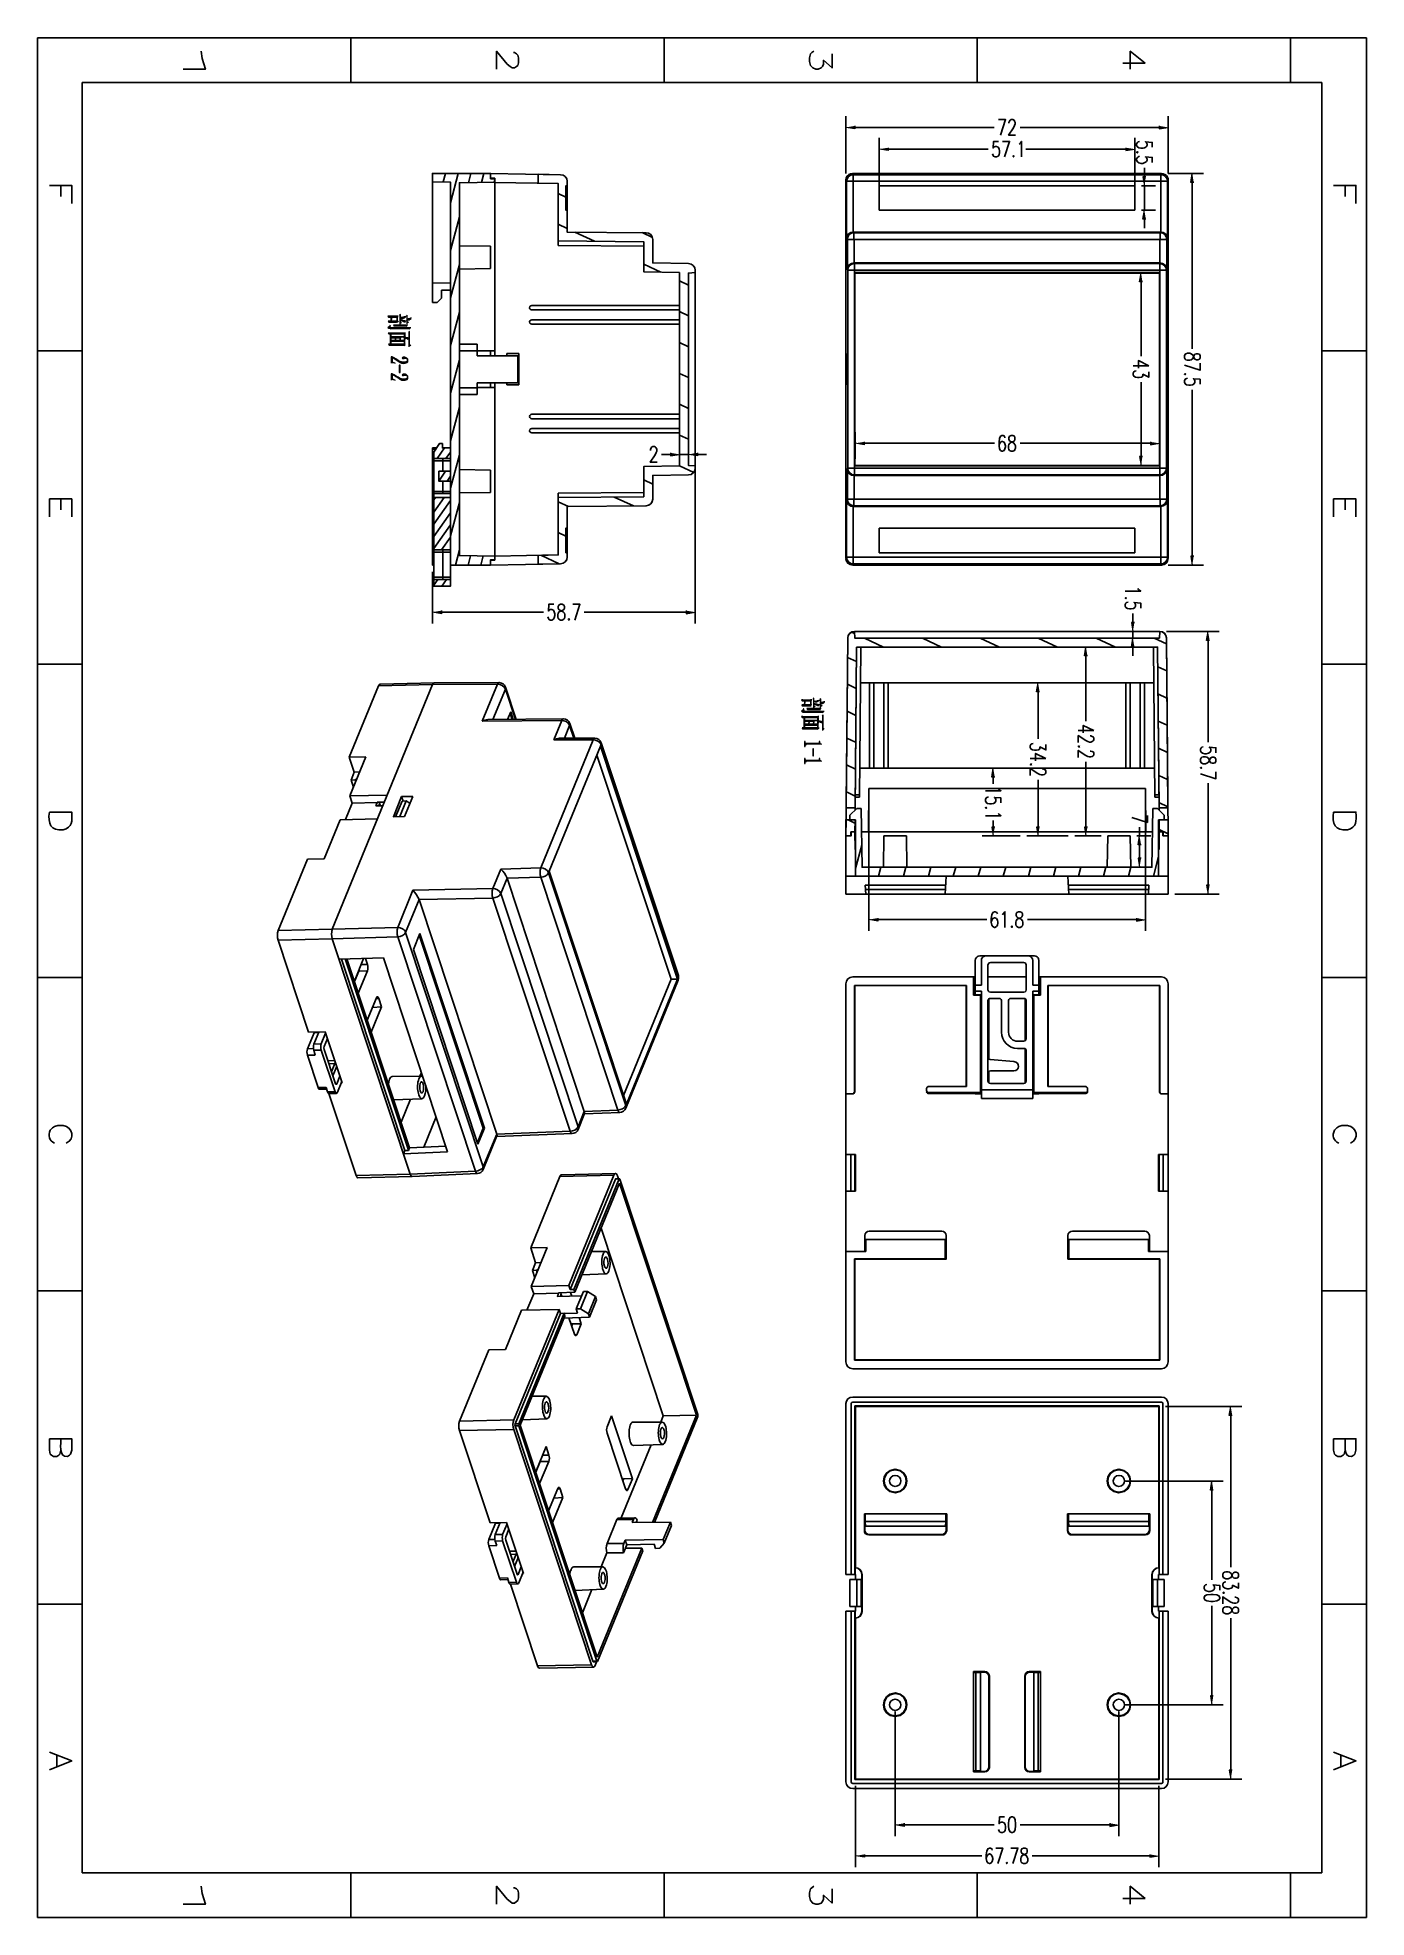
# Model space of a CAD drawing. Header units: inches. Extents: x 9 to 586, y 13 to 829.
import ezdxf

# ---------------------------------------------------------------- set-up
doc = ezdxf.new("R2010")
doc.units = ezdxf.units.IN
doc.header["$MEASUREMENT"] = 0
doc.layers.add('图层 1', color=7, linetype='Continuous')

msp = doc.modelspace()

# ---------------------------------------------------------------- hatches: boundary and pattern name
at = {"layer": '图层 1', "true_color": 0xffffff}
for points in [[(8.94, 829.28), (9.24, 829.28), (9.24, 829.22), (9.18, 828.98), (8.94, 828.92)], [(145.26, 829.28), (145.26, 829.22), (145.2, 828.98), (144.96, 828.92), (144.72, 828.98), (144.66, 829.22), (144.66, 829.28)], [(281.28, 829.28), (281.28, 829.22), (281.22, 828.98), (280.98, 828.92), (280.74, 828.98), (280.68, 829.22), (280.68, 829.28)], [(417.3, 829.28), (417.3, 829.22), (417.24, 828.98), (417, 828.92), (416.76, 828.98), (416.7, 829.22), (416.7, 829.28)], [(553.32, 829.28), (553.32, 829.22), (553.26, 828.98), (553.02, 828.92), (552.78, 828.98), (552.72, 829.22), (552.72, 829.28)], [(363.9, 790.94), (363.9, 789.68), (360, 790.28)], [(496.02, 790.94), (496.02, 789.68), (499.92, 790.28)], [(378.36, 781.46), (378.36, 780.2), (374.46, 780.86)], [(481.56, 781.46), (481.56, 780.2), (485.46, 780.86)], [(490.26, 768.86), (488.94, 768.86), (489.6, 764.96)], [(511.02, 766.4), (509.76, 766.4), (510.42, 770.3)], [(490.26, 750.38), (488.94, 750.38), (489.6, 754.28)], [(488.76, 723.2), (487.5, 723.2), (488.16, 727.04)], [(165.06, 705.5), (165, 706.1), (162.6, 706.1), (162.6, 707.84), (162.42, 705.68), (164.82, 705.68)], [(165.6, 708.26), (165.12, 708.26), (165.24, 707.84)], [(167.04, 705.26), (166.5, 705.62), (166.5, 709.04), (166.14, 708.8), (166.26, 708.56), (166.26, 704.78)], [(170.1, 705.56), (169.5, 705.92), (169.5, 708.74), (169.2, 708.5), (169.26, 708.38), (169.26, 708.26), (169.32, 708.08), (169.32, 705.02)], [(168.12, 698.96), (168.12, 699.32), (162.36, 699.32), (162.36, 700.58), (162.36, 698.96), (164.28, 698.96), (164.28, 697.76), (164.52, 698.96), (166.26, 698.96), (166.26, 697.76), (166.5, 698.96)], [(168.12, 697.76), (166.5, 697.76), (166.5, 698.96), (166.26, 697.76), (164.52, 697.76), (164.52, 698.96), (164.28, 697.76), (162.36, 697.76), (162.36, 698.96), (162.36, 697.4), (168.12, 697.4), (168.12, 696.14)], [(168.78, 695.96), (168.36, 696.2), (168.36, 700.58), (168.24, 695.48)], [(171, 695.48), (170.46, 695.9), (170.46, 701.66), (170.1, 701.48), (170.16, 701.3), (170.22, 701.18), (170.22, 694.94)], [(367.86, 653.72), (367.86, 652.46), (363.96, 653.12)], [(492.24, 653.72), (492.24, 652.46), (496.14, 653.12)], [(283.8, 648.98), (283.8, 647.66), (287.7, 648.32)], [(295.5, 648.98), (295.5, 647.66), (291.6, 648.32)], [(488.76, 647.36), (487.5, 647.36), (488.16, 643.52)], [(511.02, 604.16), (509.76, 604.16), (510.42, 600.26)], [(184.32, 580.46), (184.32, 579.14), (180.42, 579.8)], [(290.64, 580.46), (290.64, 579.14), (294.54, 579.8)], [(485.28, 575.36), (484.02, 575.36), (484.62, 571.46)], [(517.92, 567.56), (516.6, 567.56), (517.26, 571.46)], [(464.88, 560.78), (463.62, 560.78), (464.22, 564.62)], [(485.28, 564.62), (484.02, 564.62), (484.62, 568.52)], [(444.06, 545.24), (442.8, 545.24), (443.46, 549.08)], [(344.64, 538.88), (344.58, 539.54), (342.12, 539.54), (342.12, 541.28), (341.94, 539.12), (344.34, 539.12)], [(345.18, 541.7), (344.64, 541.7), (344.82, 541.28)], [(346.62, 538.7), (346.02, 539.06), (346.02, 542.48), (345.72, 542.24), (345.72, 542.12), (345.78, 541.94), (345.84, 541.82), (345.84, 538.22)], [(349.68, 539), (349.08, 539.36), (349.08, 542.18), (348.72, 541.94), (348.84, 541.7), (348.84, 538.46)], [(347.7, 532.4), (347.7, 532.76), (341.94, 532.76), (341.94, 534.02), (341.94, 532.4), (343.86, 532.4), (343.86, 531.2), (344.04, 532.4), (345.84, 532.4), (345.84, 531.2), (346.02, 532.4)], [(347.7, 531.2), (346.02, 531.2), (346.02, 532.4), (345.84, 531.2), (344.04, 531.2), (344.04, 532.4), (343.86, 531.2), (341.94, 531.2), (341.94, 532.4), (341.94, 530.78), (347.7, 530.78), (347.7, 529.52)], [(348.36, 529.34), (347.94, 529.58), (347.94, 534.02), (347.82, 528.92)], [(350.58, 528.92), (350.04, 529.34), (350.04, 535.1), (349.68, 534.86), (349.74, 534.74), (349.8, 534.62), (349.8, 528.38)], [(424.62, 508.1), (423.3, 508.1), (423.96, 512)], [(424.62, 486.5), (423.3, 486.5), (423.96, 482.66)], [(444.06, 486.5), (442.8, 486.5), (443.46, 482.66)], [(464.88, 486.5), (463.62, 486.5), (464.22, 482.66)], [(488.16, 478.76), (486.9, 478.76), (487.5, 482.66)], [(488.16, 472.94), (486.9, 472.94), (487.5, 469.04)], [(517.92, 461.24), (516.6, 461.24), (517.26, 457.4)], [(373.8, 446.96), (373.8, 445.64), (369.96, 446.3)], [(486.12, 446.96), (486.12, 445.64), (490.02, 446.3)], [(527.76, 231.02), (526.44, 231.02), (527.1, 234.92)], [(519.54, 198.62), (518.28, 198.62), (518.94, 202.52)], [(519.54, 109.28), (518.28, 109.28), (518.94, 105.38)], [(527.76, 76.94), (526.44, 76.94), (527.1, 73.1)], [(385.26, 53.9), (385.26, 52.58), (381.36, 53.24)], [(474.66, 53.9), (474.66, 52.58), (478.56, 53.24)], [(367.98, 40.4), (367.98, 39.14), (364.08, 39.74)], [(491.94, 40.4), (491.94, 39.14), (495.84, 39.74)], [(144.66, 13.04), (144.72, 13.28), (144.96, 13.34), (145.2, 13.28), (145.26, 13.04)], [(280.68, 13.04), (280.74, 13.28), (280.98, 13.34), (281.22, 13.28), (281.28, 13.04)], [(416.7, 13.04), (416.76, 13.28), (417, 13.34), (417.24, 13.28), (417.3, 13.04)], [(552.72, 13.04), (552.78, 13.28), (553.02, 13.34), (553.26, 13.28), (553.32, 13.04)], [(586.02, 13.04), (585.72, 13.04), (585.78, 13.28), (586.02, 13.34)]]:
    msp.add_hatch(color=7, dxfattribs=at).paths.add_polyline_path(points)
h = msp.add_hatch(color=7, dxfattribs=at)
edge = h.paths.add_edge_path()
edge.add_spline(control_points=[(162.42, 708.26), (161.98, 708.26), (161.54, 708.26), (161.1, 708.26), (161.1, 708.26), (161.4, 707.84), (161.4, 707.84), (161.4, 707.84), (162.36, 707.84), (162.36, 707.84), (162.36, 707.84), (162.36, 706.1), (162.36, 706.1)], knot_values=[0, 0, 0, 0, 1, 1, 1, 2, 2, 2, 3, 3, 3, 4, 4, 4, 4], degree=3, periodic=0)
edge.add_line((162.36, 706.1), (162.42, 708.26))
h = msp.add_hatch(color=7, dxfattribs=at)
edge = h.paths.add_edge_path()
edge.add_spline(control_points=[(162.12, 704.36), (162.12, 704.36), (162, 704.36), (162, 704.36), (162, 704.36), (161.88, 704.18), (161.88, 704.18), (161.88, 704.18), (161.82, 704), (161.82, 704), (161.82, 704), (161.7, 703.82), (161.7, 703.82), (161.7, 703.82), (161.64, 703.7), (161.64, 703.7), (161.64, 703.7), (161.52, 703.64), (161.52, 703.64), (161.52, 703.64), (161.4, 703.52), (161.4, 703.52), (161.4, 703.52), (161.22, 703.52), (161.22, 703.52), (161.22, 703.52), (161.1, 703.46), (161.1, 703.46), (161.26, 703.1), (161.68, 702.91), (162.06, 702.92), (162.06, 702.92), (162.12, 703.76), (162.12, 703.76), (162.12, 703.76), (162.12, 704.24), (162.12, 704.24)], knot_values=[0, 0, 0, 0, 1, 1, 1, 2, 2, 2, 3, 3, 3, 4, 4, 4, 5, 5, 5, 6, 6, 6, 7, 7, 7, 8, 8, 8, 9, 9, 9, 10, 10, 10, 11, 11, 11, 12, 12, 12, 12], degree=3, periodic=0)
edge.add_line((162.12, 704.24), (162.12, 704.36))
h = msp.add_hatch(color=7, dxfattribs=at)
edge = h.paths.add_edge_path()
edge.add_spline(control_points=[(165.66, 705.92), (165.66, 705.92), (165.24, 706.16), (165.24, 706.16), (165.24, 706.16), (165.24, 707.84), (165.24, 707.84), (165.24, 707.84), (165.12, 708.26), (165.12, 708.26), (164.22, 708.26), (163.32, 708.26), (162.42, 708.26), (162.42, 708.26), (162.36, 706.1), (162.36, 706.1), (162.36, 706.1), (161.22, 706.1), (161.22, 706.1), (161.22, 706.1), (161.52, 705.68), (161.52, 705.68), (161.52, 705.68), (162.42, 705.68), (162.42, 705.68), (162.42, 705.68), (162.6, 707.84), (162.6, 707.84), (162.6, 707.84), (165, 707.84), (165, 707.84), (165, 707.84), (165, 706.1), (165, 706.1), (165, 706.1), (165.06, 705.5), (165.06, 705.5)], knot_values=[0, 0, 0, 0, 1, 1, 1, 2, 2, 2, 3, 3, 3, 4, 4, 4, 5, 5, 5, 6, 6, 6, 7, 7, 7, 8, 8, 8, 9, 9, 9, 10, 10, 10, 11, 11, 11, 12, 12, 12, 12], degree=3, periodic=0)
edge.add_line((165.06, 705.5), (165.66, 705.92))
h = msp.add_hatch(color=7, dxfattribs=at)
edge = h.paths.add_edge_path()
edge.add_spline(control_points=[(171, 703.28), (170.5, 703.28), (170, 703.28), (169.5, 703.28), (169.5, 703.28), (162.42, 703.28), (162.42, 703.28), (162.42, 703.28), (162.24, 703.34), (162.24, 703.34), (162.24, 703.34), (162.12, 703.46), (162.12, 703.46), (162.12, 703.46), (162.12, 703.76), (162.12, 703.76), (162.12, 703.76), (162.06, 702.92), (162.06, 702.92), (162.06, 702.92), (162.3, 702.86), (162.3, 702.86), (162.3, 702.86), (162.42, 702.92), (162.42, 702.92), (162.42, 702.92), (170.28, 702.92), (170.28, 702.92), (170.28, 702.92), (170.58, 702.62), (170.58, 702.62)], knot_values=[0, 0, 0, 0, 1, 1, 1, 2, 2, 2, 3, 3, 3, 4, 4, 4, 5, 5, 5, 6, 6, 6, 7, 7, 7, 8, 8, 8, 9, 9, 9, 10, 10, 10, 10], degree=3, periodic=0)
edge.add_line((170.58, 702.62), (171, 703.28))
h = msp.add_hatch(color=7, dxfattribs=at)
edge = h.paths.add_edge_path()
edge.add_spline(control_points=[(169.68, 704.48), (167.6, 704.48), (165.52, 704.48), (163.44, 704.48), (163.44, 704.48), (163.68, 704.06), (163.68, 704.06), (163.68, 704.06), (164.22, 704.06), (164.22, 704.06), (164.22, 704.06), (164.46, 704.12), (164.46, 704.12), (164.46, 704.12), (168.96, 704.12), (168.96, 704.12), (168.96, 704.12), (169.26, 703.88), (169.26, 703.88)], knot_values=[0, 0, 0, 0, 1, 1, 1, 2, 2, 2, 3, 3, 3, 4, 4, 4, 5, 5, 5, 6, 6, 6, 6], degree=3, periodic=0)
edge.add_line((169.26, 703.88), (169.68, 704.48))
h = msp.add_hatch(color=7, dxfattribs=at)
edge = h.paths.add_edge_path()
edge.add_spline(control_points=[(169.08, 706.16), (168.41, 706.23), (167.12, 706.5), (166.5, 706.76), (166.5, 706.76), (166.5, 706.58), (166.5, 706.58), (166.99, 706.24), (167.15, 706.37), (167.52, 706.1), (167.52, 706.1), (167.7, 706.04), (167.7, 706.04), (167.7, 706.04), (167.94, 705.98), (167.94, 705.98), (167.94, 705.98), (168.12, 705.86), (168.12, 705.86), (168.12, 705.86), (168.3, 705.8), (168.3, 705.8), (168.3, 705.8), (168.36, 705.74), (168.36, 705.74), (168.36, 705.74), (168.48, 705.5), (168.48, 705.5)], knot_values=[0, 0, 0, 0, 1, 1, 1, 2, 2, 2, 3, 3, 3, 4, 4, 4, 5, 5, 5, 6, 6, 6, 7, 7, 7, 8, 8, 8, 9, 9, 9, 9], degree=3, periodic=0)
edge.add_line((168.48, 705.5), (169.08, 706.16))
h = msp.add_hatch(color=7, dxfattribs=at)
edge = h.paths.add_edge_path()
edge.add_spline(control_points=[(168.9, 708.08), (168.9, 708.08), (168.78, 708.14), (168.78, 708.14), (168.78, 708.14), (168.3, 708.02), (168.3, 708.02), (168.3, 708.02), (168.12, 707.96), (168.12, 707.96), (168.12, 707.96), (167.88, 707.9), (167.88, 707.9), (167.88, 707.9), (167.7, 707.84), (167.7, 707.84), (167.7, 707.84), (167.52, 707.84), (167.52, 707.84), (167.52, 707.84), (167.34, 707.78), (167.34, 707.78), (167.34, 707.78), (166.98, 707.78), (166.98, 707.78), (166.98, 707.78), (166.8, 707.72), (166.8, 707.72), (166.8, 707.72), (166.74, 707.66), (166.74, 707.66), (166.74, 707.66), (166.8, 707.6), (166.8, 707.6), (166.8, 707.6), (167.04, 707.36), (167.04, 707.36), (167.04, 707.36), (167.28, 707.3), (167.28, 707.3), (167.28, 707.3), (167.58, 707.3), (167.58, 707.3), (168.01, 707.45), (168.47, 707.75), (168.84, 708.02)], knot_values=[0, 0, 0, 0, 1, 1, 1, 2, 2, 2, 3, 3, 3, 4, 4, 4, 5, 5, 5, 6, 6, 6, 7, 7, 7, 8, 8, 8, 9, 9, 9, 10, 10, 10, 11, 11, 11, 12, 12, 12, 13, 13, 13, 14, 14, 14, 15, 15, 15, 15], degree=3, periodic=0)
edge.add_line((168.84, 708.02), (168.9, 708.08))
h = msp.add_hatch(color=7, dxfattribs=at)
edge = h.paths.add_edge_path()
edge.add_spline(control_points=[(171.18, 707.42), (171.18, 707.42), (171.12, 707.54), (171.12, 707.54), (170.71, 707.32), (170.53, 707.25), (170.1, 707.12), (170.1, 707.12), (169.86, 707.12), (169.86, 707.12), (169.86, 707.12), (169.62, 707.06), (169.62, 707.06), (169.62, 707.06), (169.56, 707), (169.56, 707), (169.56, 707), (169.56, 706.88), (169.56, 706.88), (169.56, 706.88), (169.62, 706.88), (169.62, 706.88), (169.62, 706.88), (169.74, 706.76), (169.74, 706.76), (169.74, 706.76), (169.92, 706.7), (169.92, 706.7), (169.92, 706.7), (170.34, 706.7), (170.34, 706.7), (170.63, 706.79), (170.95, 707.13), (171.12, 707.36)], knot_values=[0, 0, 0, 0, 1, 1, 1, 2, 2, 2, 3, 3, 3, 4, 4, 4, 5, 5, 5, 6, 6, 6, 7, 7, 7, 8, 8, 8, 9, 9, 9, 10, 10, 10, 11, 11, 11, 11], degree=3, periodic=0)
edge.add_line((171.12, 707.36), (171.18, 707.42))
h = msp.add_hatch(color=7, dxfattribs=at)
edge = h.paths.add_edge_path()
edge.add_spline(control_points=[(162.24, 701), (161.88, 701), (161.52, 701), (161.16, 701), (161.16, 701), (161.46, 700.58), (161.46, 700.58), (161.46, 700.58), (162.12, 700.58), (162.12, 700.58), (162.12, 700.58), (162.12, 696.14), (162.12, 696.14)], knot_values=[0, 0, 0, 0, 1, 1, 1, 2, 2, 2, 3, 3, 3, 4, 4, 4, 4], degree=3, periodic=0)
edge.add_line((162.12, 696.14), (162.24, 701))
h = msp.add_hatch(color=7, dxfattribs=at)
edge = h.paths.add_edge_path()
edge.add_spline(control_points=[(168.18, 701), (166.1, 700.96), (164.34, 700.91), (162.24, 701), (162.24, 701), (162.12, 696.14), (162.12, 696.14), (162.12, 696.14), (161.34, 696.14), (161.34, 696.14), (161.34, 696.14), (161.58, 695.66), (161.58, 695.66), (161.58, 695.66), (161.94, 695.66), (161.94, 695.66), (161.94, 695.66), (162.12, 695.72), (162.12, 695.72), (162.12, 695.72), (162.3, 695.72), (162.3, 695.72), (162.3, 695.72), (162.36, 697.4), (162.36, 697.4), (162.36, 697.4), (162.36, 700.58), (162.36, 700.58), (162.36, 700.58), (168.12, 700.58), (168.12, 700.58), (168.12, 700.58), (168.12, 697.76), (168.12, 697.76)], knot_values=[0, 0, 0, 0, 1, 1, 1, 2, 2, 2, 3, 3, 3, 4, 4, 4, 5, 5, 5, 6, 6, 6, 7, 7, 7, 8, 8, 8, 9, 9, 9, 10, 10, 10, 11, 11, 11, 11], degree=3, periodic=0)
edge.add_line((168.12, 697.76), (168.18, 701))
h = msp.add_hatch(color=7, dxfattribs=at)
edge = h.paths.add_edge_path()
edge.add_spline(control_points=[(168.72, 701), (168.72, 701), (168.18, 701), (168.18, 701), (168.18, 701), (168.12, 697.76), (168.12, 697.76), (168.12, 697.76), (168.12, 696.14), (168.12, 696.14), (168.12, 696.14), (162.36, 696.14), (162.36, 696.14), (162.36, 696.14), (162.36, 697.4), (162.36, 697.4), (162.36, 697.4), (162.3, 695.72), (162.3, 695.72), (163.2, 695.72), (164.1, 695.72), (165, 695.72), (165.56, 695.72), (166.12, 695.72), (166.68, 695.72), (166.68, 695.72), (168, 695.72), (168, 695.72), (168, 695.72), (168.24, 695.48), (168.24, 695.48), (168.24, 695.48), (168.36, 700.58), (168.36, 700.58)], knot_values=[0, 0, 0, 0, 1, 1, 1, 2, 2, 2, 3, 3, 3, 4, 4, 4, 5, 5, 5, 6, 6, 6, 7, 7, 7, 8, 8, 8, 9, 9, 9, 10, 10, 10, 11, 11, 11, 11], degree=3, periodic=0)
edge.add_line((168.36, 700.58), (168.72, 701))
h = msp.add_hatch(color=7, dxfattribs=at)
edge = h.paths.add_edge_path()
edge.add_spline(control_points=[(170.22, 698.54), (170.22, 698.54), (170.22, 698.84), (170.22, 698.84), (169.66, 698.89), (168.91, 699.04), (168.36, 699.2), (168.36, 699.2), (168.36, 699.02), (168.36, 699.02), (168.36, 699.02), (168.54, 698.96), (168.54, 698.96), (168.54, 698.96), (168.72, 698.9), (168.72, 698.9), (168.72, 698.9), (168.9, 698.78), (168.9, 698.78), (168.9, 698.78), (169.08, 698.72), (169.08, 698.72), (169.08, 698.72), (169.26, 698.66), (169.26, 698.66), (169.26, 698.66), (169.44, 698.54), (169.44, 698.54), (169.44, 698.54), (169.62, 698.48), (169.62, 698.48), (169.62, 698.48), (169.74, 698.42), (169.74, 698.42), (169.74, 698.42), (169.86, 698.18), (169.86, 698.18)], knot_values=[0, 0, 0, 0, 1, 1, 1, 2, 2, 2, 3, 3, 3, 4, 4, 4, 5, 5, 5, 6, 6, 6, 7, 7, 7, 8, 8, 8, 9, 9, 9, 10, 10, 10, 11, 11, 11, 12, 12, 12, 12], degree=3, periodic=0)
edge.add_line((169.86, 698.18), (170.22, 698.54))
h = msp.add_hatch(color=7, dxfattribs=at)
edge = h.paths.add_edge_path()
edge.add_spline(control_points=[(164.22, 687.74), (164.22, 687.74), (164.22, 687.92), (164.22, 687.92), (164.01, 687.89), (163.54, 688.1), (163.32, 688.16), (163.32, 688.16), (163.26, 688.22), (163.26, 688.22), (163.26, 688.22), (163.14, 688.34), (163.14, 688.34), (163.14, 688.34), (163.02, 688.58), (163.02, 688.58), (163.02, 688.58), (163.02, 690.26), (163.02, 690.26), (163.02, 690.26), (162.96, 690.62), (162.96, 690.62), (162.96, 690.62), (162.42, 690.62), (162.42, 690.62), (162.42, 690.62), (162.42, 687.92), (162.42, 687.92)], knot_values=[0, 0, 0, 0, 1, 1, 1, 2, 2, 2, 3, 3, 3, 4, 4, 4, 5, 5, 5, 6, 6, 6, 7, 7, 7, 8, 8, 8, 9, 9, 9, 9], degree=3, periodic=0)
edge.add_line((162.42, 687.92), (164.22, 687.74))
h = msp.add_hatch(color=7, dxfattribs=at)
edge = h.paths.add_edge_path()
edge.add_spline(control_points=[(169.8, 689.18), (169.8, 689.18), (169.8, 689.42), (169.8, 689.42), (169.8, 689.42), (169.74, 689.54), (169.74, 689.54), (169.74, 689.54), (169.68, 689.72), (169.68, 689.72), (169.68, 689.72), (169.56, 689.84), (169.56, 689.84), (169.56, 689.84), (169.56, 689), (169.56, 689), (169.56, 689), (169.5, 688.88), (169.5, 688.88), (169.5, 688.88), (169.38, 688.76), (169.38, 688.76), (169.21, 688.54), (168.91, 688.49), (168.66, 688.4), (167.91, 688.21), (167.14, 688.41), (166.44, 688.7), (165.33, 689.14), (164.18, 690.14), (162.96, 690.62), (162.96, 690.62), (163.02, 690.26), (163.02, 690.26), (163.02, 690.26), (163.14, 690.26), (163.14, 690.26), (163.14, 690.26), (163.26, 690.2), (163.26, 690.2), (163.26, 690.2), (163.44, 690.08), (163.44, 690.08), (163.44, 690.08), (163.62, 690.02), (163.62, 690.02), (163.62, 690.02), (163.86, 689.9), (163.86, 689.9), (164.21, 689.67), (164.25, 689.56), (164.64, 689.42), (165.21, 688.97), (165.88, 688.65), (166.44, 688.16), (167.31, 687.86), (167.69, 687.73), (168.6, 687.86), (169.19, 688), (169.79, 688.34), (169.8, 689)], knot_values=[0, 0, 0, 0, 1, 1, 1, 2, 2, 2, 3, 3, 3, 4, 4, 4, 5, 5, 5, 6, 6, 6, 7, 7, 7, 8, 8, 8, 9, 9, 9, 10, 10, 10, 11, 11, 11, 12, 12, 12, 13, 13, 13, 14, 14, 14, 15, 15, 15, 16, 16, 16, 17, 17, 17, 18, 18, 18, 19, 19, 19, 20, 20, 20, 20], degree=3, periodic=0)
edge.add_line((169.8, 689), (169.8, 689.18))
h = msp.add_hatch(color=7, dxfattribs=at)
h.dxf.hatch_style = 2
h.paths.add_polyline_path([(166.02, 683.9), (166.38, 683.9), (166.38, 687.08), (166.02, 687.08)])
h = msp.add_hatch(color=7, dxfattribs=at)
edge = h.paths.add_edge_path()
edge.add_spline(control_points=[(169.56, 689.84), (169.31, 690.22), (168.87, 690.43), (168.42, 690.5), (168.02, 690.45), (167.35, 690.7), (167.34, 690.08), (167.34, 690.08), (167.46, 689.96), (167.46, 689.96), (167.46, 689.96), (167.52, 689.9), (167.52, 689.9), (167.52, 689.9), (167.88, 689.9), (167.88, 689.9), (167.88, 689.9), (168.12, 689.96), (168.12, 689.96), (168.12, 689.96), (168.18, 690.02), (168.18, 690.02), (168.18, 690.02), (168.36, 690.08), (168.36, 690.08), (168.36, 690.08), (168.6, 690.08), (168.6, 690.08), (169.05, 690.13), (169.59, 689.71), (169.56, 689.24)], knot_values=[0, 0, 0, 0, 1, 1, 1, 2, 2, 2, 3, 3, 3, 4, 4, 4, 5, 5, 5, 6, 6, 6, 7, 7, 7, 8, 8, 8, 9, 9, 9, 10, 10, 10, 10], degree=3, periodic=0)
edge.add_line((169.56, 689.24), (169.56, 689.84))
h = msp.add_hatch(color=7, dxfattribs=at)
edge = h.paths.add_edge_path()
edge.add_spline(control_points=[(164.22, 680.42), (164.22, 680.42), (164.22, 680.6), (164.22, 680.6), (162.4, 680.71), (163.25, 681.58), (162.96, 683.24), (162.96, 683.24), (162.42, 683.24), (162.42, 683.24), (162.42, 683.24), (162.42, 680.6), (162.42, 680.6)], knot_values=[0, 0, 0, 0, 1, 1, 1, 2, 2, 2, 3, 3, 3, 4, 4, 4, 4], degree=3, periodic=0)
edge.add_line((162.42, 680.6), (164.22, 680.42))
h = msp.add_hatch(color=7, dxfattribs=at)
edge = h.paths.add_edge_path()
edge.add_spline(control_points=[(169.8, 681.8), (169.82, 682.1), (169.79, 682.25), (169.56, 682.46), (169.56, 682.46), (169.56, 681.68), (169.56, 681.68), (169.56, 681.68), (169.5, 681.56), (169.5, 681.56), (169.5, 681.56), (169.38, 681.44), (169.38, 681.44), (169.03, 681.08), (169.14, 681.19), (168.66, 681.02), (167.9, 680.96), (167.15, 680.98), (166.44, 681.32), (165.25, 681.87), (164.19, 682.76), (162.96, 683.24), (162.96, 683.24), (163.02, 682.94), (163.02, 682.94), (163.02, 682.94), (163.26, 682.82), (163.26, 682.82), (163.26, 682.82), (163.44, 682.76), (163.44, 682.76), (163.44, 682.76), (163.62, 682.64), (163.62, 682.64), (163.84, 682.54), (164.45, 682.19), (164.64, 682.04), (164.9, 681.86), (165.21, 681.74), (165.42, 681.5), (165.77, 681.29), (166.13, 681.08), (166.44, 680.84), (166.44, 680.84), (166.62, 680.78), (166.62, 680.78), (166.62, 680.78), (166.8, 680.66), (166.8, 680.66), (166.8, 680.66), (166.98, 680.6), (166.98, 680.6), (166.98, 680.6), (167.16, 680.54), (167.16, 680.54), (167.16, 680.54), (167.4, 680.54), (167.4, 680.54), (167.4, 680.54), (167.58, 680.48), (167.58, 680.48), (167.58, 680.48), (168.36, 680.48), (168.36, 680.48), (168.36, 680.48), (168.6, 680.54), (168.6, 680.54), (169.15, 680.55), (169.79, 681.02), (169.8, 681.62)], knot_values=[0, 0, 0, 0, 1, 1, 1, 2, 2, 2, 3, 3, 3, 4, 4, 4, 5, 5, 5, 6, 6, 6, 7, 7, 7, 8, 8, 8, 9, 9, 9, 10, 10, 10, 11, 11, 11, 12, 12, 12, 13, 13, 13, 14, 14, 14, 15, 15, 15, 16, 16, 16, 17, 17, 17, 18, 18, 18, 19, 19, 19, 20, 20, 20, 21, 21, 21, 22, 22, 22, 23, 23, 23, 23], degree=3, periodic=0)
edge.add_line((169.8, 681.62), (169.8, 681.8))
h = msp.add_hatch(color=7, dxfattribs=at)
edge = h.paths.add_edge_path()
edge.add_spline(control_points=[(169.56, 682.46), (169.31, 682.8), (168.9, 683.18), (168.42, 683.12), (168.1, 683.26), (167.29, 683.2), (167.34, 682.7), (167.34, 682.7), (167.46, 682.58), (167.46, 682.58), (167.46, 682.58), (167.52, 682.58), (167.52, 682.58), (167.52, 682.58), (167.76, 682.52), (167.76, 682.52), (167.76, 682.52), (167.88, 682.58), (167.88, 682.58), (167.88, 682.58), (168.12, 682.64), (168.12, 682.64), (168.12, 682.64), (168.18, 682.64), (168.18, 682.64), (168.18, 682.64), (168.36, 682.7), (168.36, 682.7), (168.36, 682.7), (168.6, 682.76), (168.6, 682.76), (168.6, 682.76), (168.78, 682.7), (168.78, 682.7), (168.78, 682.7), (168.96, 682.7), (168.96, 682.7), (168.96, 682.7), (169.14, 682.58), (169.14, 682.58), (169.14, 682.58), (169.26, 682.46), (169.26, 682.46), (169.26, 682.46), (169.32, 682.46), (169.32, 682.46), (169.32, 682.46), (169.44, 682.34), (169.44, 682.34), (169.44, 682.34), (169.5, 682.22), (169.5, 682.22), (169.5, 682.22), (169.56, 682.04), (169.56, 682.04), (169.56, 682.04), (169.56, 681.92), (169.56, 681.92)], knot_values=[0, 0, 0, 0, 1, 1, 1, 2, 2, 2, 3, 3, 3, 4, 4, 4, 5, 5, 5, 6, 6, 6, 7, 7, 7, 8, 8, 8, 9, 9, 9, 10, 10, 10, 11, 11, 11, 12, 12, 12, 13, 13, 13, 14, 14, 14, 15, 15, 15, 16, 16, 16, 17, 17, 17, 18, 18, 18, 19, 19, 19, 19], degree=3, periodic=0)
edge.add_line((169.56, 681.92), (169.56, 682.46))
h = msp.add_hatch(color=7, dxfattribs=at)
edge = h.paths.add_edge_path()
edge.add_spline(control_points=[(341.94, 541.64), (341.43, 541.61), (341.26, 541.75), (340.68, 541.7), (340.68, 541.7), (340.92, 541.28), (340.92, 541.28), (340.92, 541.28), (341.94, 541.28), (341.94, 541.28), (341.94, 541.28), (341.94, 539.54), (341.94, 539.54)], knot_values=[0, 0, 0, 0, 1, 1, 1, 2, 2, 2, 3, 3, 3, 4, 4, 4, 4], degree=3, periodic=0)
edge.add_line((341.94, 539.54), (341.94, 541.64))
h = msp.add_hatch(color=7, dxfattribs=at)
edge = h.paths.add_edge_path()
edge.add_spline(control_points=[(345.24, 539.36), (345.24, 539.36), (344.82, 539.54), (344.82, 539.54), (344.82, 539.54), (344.82, 541.28), (344.82, 541.28), (344.82, 541.28), (344.64, 541.7), (344.64, 541.7), (343.97, 541.56), (342.69, 541.68), (341.94, 541.64), (341.94, 541.64), (341.94, 539.54), (341.94, 539.54), (341.94, 539.54), (340.8, 539.54), (340.8, 539.54), (340.8, 539.54), (341.04, 539.12), (341.04, 539.12), (341.04, 539.12), (341.94, 539.12), (341.94, 539.12), (341.94, 539.12), (342.12, 541.28), (342.12, 541.28), (342.12, 541.28), (344.58, 541.28), (344.58, 541.28), (344.58, 541.28), (344.58, 539.54), (344.58, 539.54), (344.58, 539.54), (344.64, 538.88), (344.64, 538.88)], knot_values=[0, 0, 0, 0, 1, 1, 1, 2, 2, 2, 3, 3, 3, 4, 4, 4, 5, 5, 5, 6, 6, 6, 7, 7, 7, 8, 8, 8, 9, 9, 9, 10, 10, 10, 11, 11, 11, 12, 12, 12, 12], degree=3, periodic=0)
edge.add_line((344.64, 538.88), (345.24, 539.36))
h = msp.add_hatch(color=7, dxfattribs=at)
edge = h.paths.add_edge_path()
edge.add_spline(control_points=[(348.66, 539.54), (348.2, 539.58), (347.73, 539.81), (347.4, 539.78), (347.05, 539.87), (346.33, 540.13), (346.02, 540.14), (346.02, 540.14), (346.02, 540.02), (346.02, 540.02), (346.02, 540.02), (346.2, 539.9), (346.2, 539.9), (346.2, 539.9), (346.74, 539.72), (346.74, 539.72), (346.74, 539.72), (346.92, 539.6), (346.92, 539.6), (346.92, 539.6), (347.28, 539.48), (347.28, 539.48), (347.28, 539.48), (347.46, 539.36), (347.46, 539.36), (347.46, 539.36), (347.7, 539.3), (347.7, 539.3), (347.7, 539.3), (347.88, 539.18), (347.88, 539.18), (347.88, 539.18), (347.94, 539.18), (347.94, 539.18), (347.94, 539.18), (348.06, 538.94), (348.06, 538.94)], knot_values=[0, 0, 0, 0, 1, 1, 1, 2, 2, 2, 3, 3, 3, 4, 4, 4, 5, 5, 5, 6, 6, 6, 7, 7, 7, 8, 8, 8, 9, 9, 9, 10, 10, 10, 11, 11, 11, 12, 12, 12, 12], degree=3, periodic=0)
edge.add_line((348.06, 538.94), (348.66, 539.54))
h = msp.add_hatch(color=7, dxfattribs=at)
edge = h.paths.add_edge_path()
edge.add_spline(control_points=[(348.42, 541.46), (348.42, 541.46), (348.36, 541.58), (348.36, 541.58), (347.93, 541.39), (347.49, 541.35), (347.04, 541.22), (346.83, 541.19), (346.26, 541.35), (346.32, 540.98), (346.83, 540.71), (346.58, 540.74), (347.16, 540.74), (347.58, 540.9), (348.07, 541.18), (348.42, 541.46)], knot_values=[0, 0, 0, 0, 1, 1, 1, 2, 2, 2, 3, 3, 3, 4, 4, 4, 5, 5, 5, 5], degree=3, periodic=0)
edge.add_line((348.42, 541.46), (348.42, 541.46))
h = msp.add_hatch(color=7, dxfattribs=at)
edge = h.paths.add_edge_path()
edge.add_spline(control_points=[(350.76, 540.86), (350.76, 540.86), (350.64, 540.92), (350.64, 540.92), (350.64, 540.92), (350.4, 540.86), (350.4, 540.86), (350.4, 540.86), (350.22, 540.74), (350.22, 540.74), (350.22, 540.74), (349.98, 540.68), (349.98, 540.68), (349.98, 540.68), (349.8, 540.62), (349.8, 540.62), (349.8, 540.62), (349.62, 540.56), (349.62, 540.56), (349.62, 540.56), (349.44, 540.56), (349.44, 540.56), (349.44, 540.56), (349.2, 540.5), (349.2, 540.5), (349.2, 540.5), (349.08, 540.44), (349.08, 540.44), (349.08, 540.44), (349.14, 540.32), (349.14, 540.32), (349.14, 540.32), (349.32, 540.2), (349.32, 540.2), (349.32, 540.2), (349.68, 540.08), (349.68, 540.08), (349.68, 540.08), (349.74, 540.08), (349.74, 540.08), (349.74, 540.08), (349.86, 540.14), (349.86, 540.14), (350.23, 540.18), (350.46, 540.53), (350.7, 540.8)], knot_values=[0, 0, 0, 0, 1, 1, 1, 2, 2, 2, 3, 3, 3, 4, 4, 4, 5, 5, 5, 6, 6, 6, 7, 7, 7, 8, 8, 8, 9, 9, 9, 10, 10, 10, 11, 11, 11, 12, 12, 12, 13, 13, 13, 14, 14, 14, 15, 15, 15, 15], degree=3, periodic=0)
edge.add_line((350.7, 540.8), (350.76, 540.86))
h = msp.add_hatch(color=7, dxfattribs=at)
edge = h.paths.add_edge_path()
edge.add_spline(control_points=[(341.7, 537.8), (341.7, 537.8), (341.52, 537.8), (341.52, 537.8), (341.52, 537.8), (341.46, 537.56), (341.46, 537.56), (341.46, 537.56), (341.4, 537.44), (341.4, 537.44), (341.4, 537.44), (341.28, 537.26), (341.28, 537.26), (341.28, 537.26), (341.16, 537.14), (341.16, 537.14), (341.16, 537.14), (341.04, 537.08), (341.04, 537.08), (341.04, 537.08), (340.92, 536.96), (340.92, 536.96), (340.92, 536.96), (340.8, 536.9), (340.8, 536.9), (340.8, 536.9), (340.62, 536.9), (340.62, 536.9), (341.04, 536.36), (340.92, 536.56), (341.64, 536.3), (341.64, 536.3), (341.64, 537.5), (341.64, 537.5), (341.64, 537.5), (341.7, 537.68), (341.7, 537.68)], knot_values=[0, 0, 0, 0, 1, 1, 1, 2, 2, 2, 3, 3, 3, 4, 4, 4, 5, 5, 5, 6, 6, 6, 7, 7, 7, 8, 8, 8, 9, 9, 9, 10, 10, 10, 11, 11, 11, 12, 12, 12, 12], degree=3, periodic=0)
edge.add_line((341.7, 537.68), (341.7, 537.8))
h = msp.add_hatch(color=7, dxfattribs=at)
edge = h.paths.add_edge_path()
edge.add_spline(control_points=[(341.82, 534.38), (341.37, 534.41), (341.26, 534.47), (340.74, 534.44), (340.74, 534.44), (341.04, 534.02), (341.04, 534.02), (341.04, 534.02), (341.7, 534.02), (341.7, 534.02), (341.7, 534.02), (341.7, 529.52), (341.7, 529.52)], knot_values=[0, 0, 0, 0, 1, 1, 1, 2, 2, 2, 3, 3, 3, 4, 4, 4, 4], degree=3, periodic=0)
edge.add_line((341.7, 529.52), (341.82, 534.38))
h = msp.add_hatch(color=7, dxfattribs=at)
edge = h.paths.add_edge_path()
edge.add_spline(control_points=[(347.76, 534.44), (345.88, 534.3), (343.74, 534.42), (341.82, 534.38), (341.82, 534.38), (341.7, 529.52), (341.7, 529.52), (341.7, 529.52), (340.92, 529.52), (340.92, 529.52), (340.92, 529.52), (341.16, 529.1), (341.16, 529.1), (341.16, 529.1), (341.88, 529.1), (341.88, 529.1), (341.88, 529.1), (341.94, 530.78), (341.94, 530.78), (341.94, 530.78), (341.94, 534.02), (341.94, 534.02), (341.94, 534.02), (347.7, 534.02), (347.7, 534.02), (347.7, 534.02), (347.7, 531.2), (347.7, 531.2)], knot_values=[0, 0, 0, 0, 1, 1, 1, 2, 2, 2, 3, 3, 3, 4, 4, 4, 5, 5, 5, 6, 6, 6, 7, 7, 7, 8, 8, 8, 9, 9, 9, 9], degree=3, periodic=0)
edge.add_line((347.7, 531.2), (347.76, 534.44))
h = msp.add_hatch(color=7, dxfattribs=at)
edge = h.paths.add_edge_path()
edge.add_spline(control_points=[(350.58, 536.72), (350.08, 536.72), (349.58, 536.72), (349.08, 536.72), (349.08, 536.72), (342, 536.72), (342, 536.72), (342, 536.72), (341.82, 536.78), (341.82, 536.78), (341.82, 536.78), (341.7, 536.84), (341.7, 536.84), (341.7, 536.84), (341.64, 536.96), (341.64, 536.96), (341.64, 536.96), (341.64, 537.2), (341.64, 537.2), (341.64, 537.2), (341.64, 536.3), (341.64, 536.3), (341.64, 536.3), (349.86, 536.3), (349.86, 536.3), (349.86, 536.3), (350.16, 536.06), (350.16, 536.06)], knot_values=[0, 0, 0, 0, 1, 1, 1, 2, 2, 2, 3, 3, 3, 4, 4, 4, 5, 5, 5, 6, 6, 6, 7, 7, 7, 8, 8, 8, 9, 9, 9, 9], degree=3, periodic=0)
edge.add_line((350.16, 536.06), (350.58, 536.72))
h = msp.add_hatch(color=7, dxfattribs=at)
edge = h.paths.add_edge_path()
edge.add_spline(control_points=[(348.24, 534.44), (348.24, 534.44), (347.76, 534.44), (347.76, 534.44), (347.76, 534.44), (347.7, 531.2), (347.7, 531.2), (347.7, 531.2), (347.7, 529.52), (347.7, 529.52), (347.7, 529.52), (341.94, 529.52), (341.94, 529.52), (341.94, 529.52), (341.94, 530.78), (341.94, 530.78), (341.94, 530.78), (341.88, 529.1), (341.88, 529.1), (342.85, 529.06), (343.65, 529.17), (344.58, 529.16), (345.04, 529.16), (345.5, 529.16), (345.96, 529.16), (345.96, 529.16), (347.52, 529.16), (347.52, 529.16), (347.52, 529.16), (347.82, 528.92), (347.82, 528.92), (347.82, 528.92), (347.94, 534.02), (347.94, 534.02)], knot_values=[0, 0, 0, 0, 1, 1, 1, 2, 2, 2, 3, 3, 3, 4, 4, 4, 5, 5, 5, 6, 6, 6, 7, 7, 7, 8, 8, 8, 9, 9, 9, 10, 10, 10, 11, 11, 11, 11], degree=3, periodic=0)
edge.add_line((347.94, 534.02), (348.24, 534.44))
h = msp.add_hatch(color=7, dxfattribs=at)
edge = h.paths.add_edge_path()
edge.add_spline(control_points=[(349.26, 537.92), (347.18, 537.92), (345.1, 537.92), (343.02, 537.92), (343.02, 537.92), (343.26, 537.5), (343.26, 537.5), (343.26, 537.5), (348.54, 537.5), (348.54, 537.5), (348.54, 537.5), (348.84, 537.32), (348.84, 537.32)], knot_values=[0, 0, 0, 0, 1, 1, 1, 2, 2, 2, 3, 3, 3, 4, 4, 4, 4], degree=3, periodic=0)
edge.add_line((348.84, 537.32), (349.26, 537.92))
h = msp.add_hatch(color=7, dxfattribs=at)
edge = h.paths.add_edge_path()
edge.add_spline(control_points=[(349.8, 531.98), (349.8, 531.98), (349.8, 532.22), (349.8, 532.22), (349.18, 532.36), (348.55, 532.42), (347.94, 532.64), (347.94, 532.64), (347.94, 532.46), (347.94, 532.46), (347.94, 532.46), (348.06, 532.4), (348.06, 532.4), (348.06, 532.4), (348.24, 532.28), (348.24, 532.28), (348.24, 532.28), (348.78, 532.1), (348.78, 532.1), (348.78, 532.1), (349.02, 531.98), (349.02, 531.98), (349.02, 531.98), (349.2, 531.86), (349.2, 531.86), (349.2, 531.86), (349.32, 531.86), (349.32, 531.86), (349.32, 531.86), (349.44, 531.56), (349.44, 531.56)], knot_values=[0, 0, 0, 0, 1, 1, 1, 2, 2, 2, 3, 3, 3, 4, 4, 4, 5, 5, 5, 6, 6, 6, 7, 7, 7, 8, 8, 8, 9, 9, 9, 10, 10, 10, 10], degree=3, periodic=0)
edge.add_line((349.44, 531.56), (349.8, 531.98))
h = msp.add_hatch(color=7, dxfattribs=at)
edge = h.paths.add_edge_path()
edge.add_spline(control_points=[(349.38, 522.32), (349.38, 522.32), (349.38, 522.44), (349.38, 522.44), (349.38, 522.44), (349.32, 522.44), (349.32, 522.44), (349.32, 522.44), (349.14, 522.5), (349.14, 522.5), (349.14, 522.5), (348.96, 522.62), (348.96, 522.62), (348.96, 522.62), (348.84, 522.74), (348.84, 522.74), (348.62, 523.08), (348.75, 523.16), (348.72, 523.58), (348.72, 523.58), (348.42, 523.58), (348.42, 523.58), (348.42, 523.58), (348.42, 522.92), (348.42, 522.92), (348.42, 522.92), (348.36, 522.8), (348.36, 522.8), (348.36, 522.8), (348.24, 522.8), (348.24, 522.8), (348.24, 522.8), (348.06, 522.74), (348.06, 522.74), (348.06, 522.74), (342.9, 522.74), (342.9, 522.74), (342.9, 522.74), (342.78, 522.8), (342.78, 522.8), (342.78, 522.8), (342.54, 522.8), (342.54, 522.8), (342.13, 522.98), (342.26, 523.21), (342.24, 523.58), (342.24, 523.58), (341.94, 523.58), (341.94, 523.58), (341.94, 523.58), (341.94, 521.48), (341.94, 521.48), (341.94, 521.48), (342.24, 521.48), (342.24, 521.48), (342.18, 522.12), (342.32, 522.18), (342.9, 522.32)], knot_values=[0, 0, 0, 0, 1, 1, 1, 2, 2, 2, 3, 3, 3, 4, 4, 4, 5, 5, 5, 6, 6, 6, 7, 7, 7, 8, 8, 8, 9, 9, 9, 10, 10, 10, 11, 11, 11, 12, 12, 12, 13, 13, 13, 14, 14, 14, 15, 15, 15, 16, 16, 16, 17, 17, 17, 18, 18, 18, 19, 19, 19, 19], degree=3, periodic=0)
edge.add_line((342.9, 522.32), (349.38, 522.32))
h = msp.add_hatch(color=7, dxfattribs=at)
edge = h.paths.add_edge_path()
edge.add_spline(control_points=[(349.38, 514.94), (349.38, 514.94), (349.38, 515.06), (349.38, 515.06), (349.38, 515.06), (349.32, 515.12), (349.32, 515.12), (349.32, 515.12), (349.14, 515.18), (349.14, 515.18), (349.14, 515.18), (348.96, 515.3), (348.96, 515.3), (348.96, 515.3), (348.84, 515.36), (348.84, 515.36), (348.84, 515.36), (348.84, 515.42), (348.84, 515.42), (348.84, 515.42), (348.72, 515.66), (348.72, 515.66), (348.72, 515.66), (348.72, 516.2), (348.72, 516.2), (348.72, 516.2), (348.42, 516.2), (348.42, 516.2), (348.42, 516.2), (348.42, 515.6), (348.42, 515.6), (348.42, 515.6), (348.36, 515.48), (348.36, 515.48), (348.36, 515.48), (348.24, 515.42), (348.24, 515.42), (348.24, 515.42), (342.78, 515.42), (342.78, 515.42), (342.78, 515.42), (342.54, 515.48), (342.54, 515.48), (342.54, 515.48), (342.42, 515.54), (342.42, 515.54), (342.42, 515.54), (342.36, 515.54), (342.36, 515.54), (342.36, 515.54), (342.24, 515.78), (342.24, 515.78), (342.24, 515.78), (342.24, 516.2), (342.24, 516.2), (342.24, 516.2), (341.94, 516.2), (341.94, 516.2), (341.94, 516.2), (341.94, 514.1), (341.94, 514.1), (341.94, 514.1), (342.24, 514.1), (342.24, 514.1), (342.17, 514.62), (342.31, 514.99), (342.9, 514.94)], knot_values=[0, 0, 0, 0, 1, 1, 1, 2, 2, 2, 3, 3, 3, 4, 4, 4, 5, 5, 5, 6, 6, 6, 7, 7, 7, 8, 8, 8, 9, 9, 9, 10, 10, 10, 11, 11, 11, 12, 12, 12, 13, 13, 13, 14, 14, 14, 15, 15, 15, 16, 16, 16, 17, 17, 17, 18, 18, 18, 19, 19, 19, 20, 20, 20, 21, 21, 21, 22, 22, 22, 22], degree=3, periodic=0)
edge.add_line((342.9, 514.94), (349.38, 514.94))
h = msp.add_hatch(color=7, dxfattribs=at)
h.dxf.hatch_style = 2
h.paths.add_polyline_path([(345.6, 517.34), (345.96, 517.34), (345.96, 520.52), (345.6, 520.52)])

# ---------------------------------------------------------------- linework, layer by layer
at = {"layer": '图层 1', "lineweight": 0}
for points in [[(8.94, 829.28), (9.24, 829.28), (9.24, 829.22), (9.18, 828.98), (8.94, 828.92)], [(145.26, 829.28), (145.26, 829.22), (145.2, 828.98), (144.96, 828.92), (144.72, 828.98), (144.66, 829.22), (144.66, 829.28)], [(281.28, 829.28), (281.28, 829.22), (281.22, 828.98), (280.98, 828.92), (280.74, 828.98), (280.68, 829.22), (280.68, 829.28)], [(417.3, 829.28), (417.3, 829.22), (417.24, 828.98), (417, 828.92), (416.76, 828.98), (416.7, 829.22), (416.7, 829.28)], [(553.32, 829.28), (553.32, 829.22), (553.26, 828.98), (553.02, 828.92), (552.78, 828.98), (552.72, 829.22), (552.72, 829.28)], [(363.9, 790.94), (363.9, 789.68), (360, 790.28)], [(496.02, 790.94), (496.02, 789.68), (499.92, 790.28)], [(378.36, 781.46), (378.36, 780.2), (374.46, 780.86)], [(481.56, 781.46), (481.56, 780.2), (485.46, 780.86)], [(490.26, 768.86), (488.94, 768.86), (489.6, 764.96)], [(511.02, 766.4), (509.76, 766.4), (510.42, 770.3)], [(490.26, 750.38), (488.94, 750.38), (489.6, 754.28)], [(488.76, 723.2), (487.5, 723.2), (488.16, 727.04)], [(165.06, 705.5), (165, 706.1), (162.6, 706.1), (162.6, 707.84), (162.42, 705.68), (164.82, 705.68)], [(165.6, 708.26), (165.12, 708.26), (165.24, 707.84)], [(167.04, 705.26), (166.5, 705.62), (166.5, 709.04), (166.14, 708.8), (166.26, 708.56), (166.26, 704.78)], [(170.1, 705.56), (169.5, 705.92), (169.5, 708.74), (169.2, 708.5), (169.26, 708.38), (169.26, 708.26), (169.32, 708.08), (169.32, 705.02)], [(168.12, 698.96), (168.12, 699.32), (162.36, 699.32), (162.36, 700.58), (162.36, 698.96), (164.28, 698.96), (164.28, 697.76), (164.52, 698.96), (166.26, 698.96), (166.26, 697.76), (166.5, 698.96)], [(168.12, 697.76), (166.5, 697.76), (166.5, 698.96), (166.26, 697.76), (164.52, 697.76), (164.52, 698.96), (164.28, 697.76), (162.36, 697.76), (162.36, 698.96), (162.36, 697.4), (168.12, 697.4), (168.12, 696.14)], [(168.78, 695.96), (168.36, 696.2), (168.36, 700.58), (168.24, 695.48)], [(171, 695.48), (170.46, 695.9), (170.46, 701.66), (170.1, 701.48), (170.16, 701.3), (170.22, 701.18), (170.22, 694.94)], [(166.02, 683.9), (166.38, 683.9), (166.38, 687.08), (166.02, 687.08), (166.02, 683.9)], [(367.86, 653.72), (367.86, 652.46), (363.96, 653.12)], [(492.24, 653.72), (492.24, 652.46), (496.14, 653.12)], [(283.8, 648.98), (283.8, 647.66), (287.7, 648.32)], [(295.5, 648.98), (295.5, 647.66), (291.6, 648.32)], [(488.76, 647.36), (487.5, 647.36), (488.16, 643.52)], [(511.02, 604.16), (509.76, 604.16), (510.42, 600.26)], [(184.32, 580.46), (184.32, 579.14), (180.42, 579.8)], [(290.64, 580.46), (290.64, 579.14), (294.54, 579.8)], [(485.28, 575.36), (484.02, 575.36), (484.62, 571.46)], [(517.92, 567.56), (516.6, 567.56), (517.26, 571.46)], [(464.88, 560.78), (463.62, 560.78), (464.22, 564.62)], [(485.28, 564.62), (484.02, 564.62), (484.62, 568.52)], [(444.06, 545.24), (442.8, 545.24), (443.46, 549.08)], [(344.64, 538.88), (344.58, 539.54), (342.12, 539.54), (342.12, 541.28), (341.94, 539.12), (344.34, 539.12)], [(345.18, 541.7), (344.64, 541.7), (344.82, 541.28)], [(346.62, 538.7), (346.02, 539.06), (346.02, 542.48), (345.72, 542.24), (345.72, 542.12), (345.78, 541.94), (345.84, 541.82), (345.84, 538.22)], [(349.68, 539), (349.08, 539.36), (349.08, 542.18), (348.72, 541.94), (348.84, 541.7), (348.84, 538.46)], [(347.7, 532.4), (347.7, 532.76), (341.94, 532.76), (341.94, 534.02), (341.94, 532.4), (343.86, 532.4), (343.86, 531.2), (344.04, 532.4), (345.84, 532.4), (345.84, 531.2), (346.02, 532.4)], [(347.7, 531.2), (346.02, 531.2), (346.02, 532.4), (345.84, 531.2), (344.04, 531.2), (344.04, 532.4), (343.86, 531.2), (341.94, 531.2), (341.94, 532.4), (341.94, 530.78), (347.7, 530.78), (347.7, 529.52)], [(348.36, 529.34), (347.94, 529.58), (347.94, 534.02), (347.82, 528.92)], [(350.58, 528.92), (350.04, 529.34), (350.04, 535.1), (349.68, 534.86), (349.74, 534.74), (349.8, 534.62), (349.8, 528.38)], [(345.6, 517.34), (345.96, 517.34), (345.96, 520.52), (345.6, 520.52), (345.6, 517.34)], [(424.62, 508.1), (423.3, 508.1), (423.96, 512)], [(424.62, 486.5), (423.3, 486.5), (423.96, 482.66)], [(444.06, 486.5), (442.8, 486.5), (443.46, 482.66)], [(464.88, 486.5), (463.62, 486.5), (464.22, 482.66)], [(488.16, 478.76), (486.9, 478.76), (487.5, 482.66)], [(488.16, 472.94), (486.9, 472.94), (487.5, 469.04)], [(517.92, 461.24), (516.6, 461.24), (517.26, 457.4)], [(373.8, 446.96), (373.8, 445.64), (369.96, 446.3)], [(486.12, 446.96), (486.12, 445.64), (490.02, 446.3)], [(527.76, 231.02), (526.44, 231.02), (527.1, 234.92)], [(519.54, 198.62), (518.28, 198.62), (518.94, 202.52)], [(519.54, 109.28), (518.28, 109.28), (518.94, 105.38)], [(527.76, 76.94), (526.44, 76.94), (527.1, 73.1)], [(385.26, 53.9), (385.26, 52.58), (381.36, 53.24)], [(474.66, 53.9), (474.66, 52.58), (478.56, 53.24)], [(367.98, 40.4), (367.98, 39.14), (364.08, 39.74)], [(491.94, 40.4), (491.94, 39.14), (495.84, 39.74)], [(144.66, 13.04), (144.72, 13.28), (144.96, 13.34), (145.2, 13.28), (145.26, 13.04)], [(280.68, 13.04), (280.74, 13.28), (280.98, 13.34), (281.22, 13.28), (281.28, 13.04)], [(416.7, 13.04), (416.76, 13.28), (417, 13.34), (417.24, 13.28), (417.3, 13.04)], [(552.72, 13.04), (552.78, 13.28), (553.02, 13.34), (553.26, 13.28), (553.32, 13.04)], [(586.02, 13.04), (585.72, 13.04), (585.78, 13.28), (586.02, 13.34)]]:
    msp.add_lwpolyline(points, dxfattribs=at)
at = {"layer": '图层 1', "color": 7, "lineweight": 25, "true_color": 0xffffff}
for points in [[(8.94, 829.22), (586.02, 829.22)], [(8.94, 829.22), (8.94, 13.04)], [(8.94, 829.22), (586.02, 829.22)], [(144.96, 829.22), (144.96, 809.84)], [(280.98, 829.22), (280.98, 809.84)], [(417, 829.22), (417, 809.84)], [(553.02, 829.22), (553.02, 809.84)], [(586.02, 829.22), (586.02, 13.04)], [(80.04, 823.34), (80.46, 820.22), (81.84, 815.54), (72.12, 815.54)], [(215.58, 822.74), (216.06, 822.74), (216.96, 822.2), (217.44, 821.66), (217.86, 820.52), (217.86, 818.3), (217.44, 817.22), (216.96, 816.68), (216.06, 816.08), (215.1, 816.08), (214.2, 816.68), (212.82, 817.76), (208.2, 823.34), (208.2, 815.54)], [(353.94, 822.2), (353.94, 816.08), (350.22, 819.44), (350.22, 817.76), (349.74, 816.68), (349.26, 816.08), (347.88, 815.54), (346.98, 815.54), (345.6, 816.08), (344.64, 817.22), (344.22, 818.9), (344.22, 820.52), (344.64, 822.2), (345.12, 822.74), (346.02, 823.34)], [(489.96, 818.12), (480.24, 818.12)], [(489.96, 818.12), (483.48, 823.34), (483.48, 815.54)], [(28.32, 809.84), (566.64, 809.84)], [(28.32, 809.84), (28.32, 32.42)], [(566.64, 809.84), (566.64, 32.42)], [(360, 770.3), (360, 795.14)], [(427.14, 786.92), (429.3, 793.7), (426.3, 793.7)], [(430.8, 792.08), (430.8, 792.38), (431.04, 793.04), (431.28, 793.4), (431.7, 793.7), (432.54, 793.7), (433.02, 793.4), (433.2, 793.04), (433.44, 792.38), (433.44, 791.78), (433.2, 791.12), (432.78, 790.16), (430.62, 786.92), (433.62, 786.92)], [(499.92, 770.3), (499.92, 795.14)], [(363.9, 790.28), (424.32, 790.28)], [(374.46, 757.22), (374.46, 785.72)], [(426.3, 784.22), (424.08, 784.22), (423.9, 781.34), (424.08, 781.64), (424.74, 782), (425.4, 782), (426.06, 781.64), (426.48, 780.98), (426.72, 780.02), (426.72, 779.36), (426.48, 778.4), (426.06, 777.74), (425.4, 777.44), (424.74, 777.44), (424.08, 777.74), (423.9, 778.1), (423.66, 778.76)], [(428.88, 777.44), (431.04, 784.22), (427.98, 784.22)], [(435.18, 782.96), (435.6, 783.26), (436.26, 784.22), (436.26, 777.44)], [(496.02, 790.28), (435.6, 790.28)], [(485.46, 757.22), (485.46, 785.72)], [(378.36, 780.86), (421.74, 780.86)], [(432.78, 778.1), (432.54, 777.74), (432.78, 777.44), (433.02, 777.74), (432.78, 778.1)], [(481.56, 780.86), (438.18, 780.86)], [(486.84, 779.48), (486.54, 779.66), (486.18, 779.48), (486.54, 779.24), (486.84, 779.48)], [(180.42, 769.88), (180.54, 770.3)], [(180.42, 766.7), (180.42, 770.3), (205.68, 770.3), (205.68, 768.02), (207.48, 768.02), (207.48, 766.46), (192.12, 766.22), (192.12, 604.34), (207.48, 604.1), (207.48, 602.54), (205.68, 602.54), (205.68, 600.26), (188.22, 600.26), (188.22, 766.52), (180.42, 766.7)], [(180.42, 770.3), (180.42, 714.26)], [(180.42, 770.3), (205.68, 770.3)], [(185.1, 766.58), (186.12, 770.3)], [(188.22, 757.58), (191.64, 770.3)], [(196.08, 766.28), (197.16, 770.3)], [(201.66, 766.34), (202.68, 770.3)], [(205.68, 768.02), (205.68, 770.3)], [(205.68, 770.3), (236.1, 769.76)], [(207.48, 768.2), (205.68, 768.2)], [(205.68, 768.02), (207.48, 768.02)], [(207.18, 766.46), (207.48, 767.36)], [(207.48, 768.2), (207.48, 691.04)], [(226.32, 604.46), (235.02, 604.64), (235.02, 629.6), (272.16, 629.9), (272.16, 643.04), (287.7, 643.28), (287.7, 727.28), (272.16, 727.58), (272.16, 740.66), (235.02, 741.02), (235.02, 765.92), (226.32, 766.1), (226.32, 769.94), (236.1, 769.76)], [(226.32, 766.1), (226.32, 769.94)], [(238.92, 766.88), (238.74, 767.96), (238.08, 768.92), (237.18, 769.52), (236.1, 769.76)], [(360.12, 768.32), (360, 767.42)], [(360, 767.42), (360.24, 766.88)], [(360, 603.2), (360, 767.42)], [(360.54, 769.1), (360.48, 768.98)], [(361.2, 769.76), (360.54, 769.1)], [(361.38, 769.88), (361.2, 769.76)], [(362.82, 770.3), (362.04, 770.18)], [(362.94, 770.3), (362.82, 770.3)], [(363.18, 769.76), (362.94, 770.3)], [(362.94, 770.3), (496.98, 770.3)], [(363.18, 769.76), (363.18, 766.88)], [(363.18, 769.76), (496.74, 769.76)], [(369.9, 769.94), (369.72, 770.3)], [(490.02, 769.94), (369.9, 769.94)], [(489.6, 768.86), (489.6, 772.76)], [(490.02, 769.94), (490.2, 770.3)], [(496.98, 770.3), (496.74, 769.76)], [(496.74, 766.88), (496.74, 769.76)], [(499.86, 767.9), (499.62, 768.68), (499.14, 769.34), (498.54, 769.88), (497.82, 770.18), (496.98, 770.3)], [(499.68, 766.88), (499.92, 767.42)], [(499.92, 767.42), (499.86, 767.9)], [(499.92, 770.3), (515.28, 770.3)], [(499.92, 603.2), (499.92, 767.42)], [(14.04, 765.08), (23.76, 765.08), (23.76, 757.28)], [(19.08, 765.08), (19.08, 760.28)], [(188.22, 766.52), (180.42, 766.7)], [(188.22, 766.52), (188.22, 591.08)], [(207.48, 766.46), (192.12, 766.22)], [(192.12, 604.34), (192.12, 766.22)], [(207.48, 766.4), (235.02, 765.92)], [(235.02, 765.92), (235.02, 739.04)], [(238.38, 760.04), (235.02, 761.6)], [(238.92, 766.88), (238.92, 764.96), (238.38, 764.96), (238.38, 754.28), (238.92, 754.28), (238.92, 744.86), (273.18, 744.56), (274.26, 744.38), (275.22, 743.72), (275.82, 742.76), (276.06, 741.68), (276.06, 731.42), (291.66, 731.18)], [(238.38, 754.28), (238.38, 764.96)], [(238.38, 764.96), (238.92, 764.96)], [(238.92, 744.86), (238.92, 766.88)], [(360.24, 741.98), (360.24, 766.88)], [(499.68, 766.88), (360.24, 766.88)], [(363.18, 766.88), (363.18, 744.86)], [(374.46, 754.28), (374.46, 764.96)], [(485.46, 764.96), (374.46, 764.96)], [(485.46, 754.28), (485.46, 764.96)], [(488.34, 764.96), (494.46, 764.96)], [(489.6, 754.28), (489.6, 764.96)], [(496.74, 744.86), (496.74, 766.88)], [(499.68, 766.88), (499.68, 741.98)], [(510.42, 766.4), (510.42, 694.16)], [(571.74, 765.08), (581.46, 765.08), (581.46, 757.28)], [(576.84, 765.08), (576.84, 760.28)], [(188.22, 736.88), (192.12, 751.4)], [(238.92, 754.28), (238.38, 754.28)], [(374.46, 754.28), (485.46, 754.28)], [(488.34, 754.28), (494.46, 754.28)], [(238.92, 746.42), (235.02, 748.22)], [(238.92, 744.86), (273.18, 744.56)], [(250.8, 740.84), (242.28, 744.86)], [(275.94, 742.52), (271.5, 744.62)], [(360.24, 741.98), (360.48, 743.12), (361.14, 744.02), (362.1, 744.68), (363.18, 744.86)], [(363.48, 744.56), (363.18, 744.86)], [(496.74, 744.86), (363.18, 744.86)], [(363.48, 744.56), (496.44, 744.56)], [(363.48, 744.56), (363.48, 741.68)], [(489.6, 750.38), (489.6, 746.48)], [(496.74, 744.86), (496.44, 744.56)], [(496.44, 741.68), (496.44, 744.56)], [(499.68, 741.98), (499.44, 743.12), (498.78, 744.02), (497.82, 744.68), (496.74, 744.86)], [(192.12, 738.92), (205.68, 738.68)], [(205.68, 738.68), (205.68, 728.96)], [(235.02, 741.02), (272.16, 740.66)], [(272.16, 738.74), (235.02, 739.04)], [(272.16, 727.58), (272.16, 740.66)], [(276.06, 731.42), (276.06, 741.68)], [(360.24, 741.98), (360.6, 741.68)], [(363.48, 741.68), (360.6, 741.68)], [(360.6, 728.6), (360.6, 741.68)], [(496.38, 741.68), (363.54, 741.68)], [(363.54, 741.68), (363.54, 731.42)], [(496.38, 741.68), (496.38, 731.42)], [(499.32, 741.68), (496.38, 741.68)], [(499.32, 741.68), (499.68, 741.98)], [(499.32, 741.68), (499.32, 728.6)], [(188.22, 716.24), (192.12, 730.76)], [(192.12, 728.72), (205.68, 728.96)], [(279.66, 727.4), (272.16, 730.88)], [(272.16, 727.58), (287.7, 727.28)], [(276.06, 731.42), (291.66, 731.18)], [(287.7, 643.28), (287.7, 727.28)], [(294.54, 728.24), (294.54, 727.22), (291.6, 727.04), (291.6, 643.52), (294.54, 643.34), (294.54, 642.32)], [(291.6, 727.04), (294.54, 727.22)], [(291.6, 643.52), (291.6, 727.04)], [(294.54, 728.24), (294.3, 729.38), (293.7, 730.28), (292.74, 730.94), (291.66, 731.18)], [(294.54, 642.32), (294.54, 728.24)], [(360.6, 728.6), (360.84, 729.68), (361.44, 730.58), (362.4, 731.24), (363.54, 731.42)], [(360.6, 728.6), (360.78, 728.24)], [(499.14, 728.24), (360.78, 728.24)], [(360.78, 642.32), (360.78, 728.24)], [(363.66, 731.18), (363.54, 731.42)], [(496.38, 731.42), (363.54, 731.42)], [(363.66, 731.18), (496.26, 731.18)], [(363.66, 731.18), (363.66, 728.24)], [(363.66, 643.34), (363.66, 728.24)], [(363.78, 727.04), (363.66, 727.22)], [(496.26, 727.22), (363.66, 727.22)], [(496.14, 727.04), (363.78, 727.04)], [(363.78, 727.04), (363.78, 643.52)], [(493.2, 727.04), (483.3, 727.04)], [(496.14, 727.04), (496.26, 727.22)], [(496.14, 727.04), (496.14, 643.52)], [(496.38, 731.42), (496.26, 731.18)], [(496.26, 728.24), (496.26, 731.18)], [(496.26, 728.24), (496.26, 643.34)], [(499.32, 728.6), (499.08, 729.68), (498.48, 730.58), (497.52, 731.24), (496.38, 731.42)], [(499.14, 728.24), (499.32, 728.6)], [(499.14, 728.24), (499.14, 642.32)], [(180.42, 722.66), (188.22, 722.84)], [(184.32, 719.54), (188.22, 719.54)], [(184.32, 716.18), (184.32, 719.54)], [(291.6, 721.82), (287.7, 723.68)], [(488.16, 723.2), (488.16, 690.92)], [(182.4, 714.26), (180.42, 714.26)], [(182.4, 714.26), (184.32, 716.18)], [(223.56, 713), (223.08, 712.82), (222.72, 712.52), (222.6, 711.98), (222.72, 711.5), (223.08, 711.14), (223.56, 711.02)], [(287.7, 713), (223.56, 713)], [(223.56, 711.02), (287.7, 711.02)], [(291.6, 708.44), (287.7, 710.3)], [(188.22, 695.6), (192.12, 710.06)], [(223.56, 706.76), (223.08, 706.64), (222.72, 706.28), (222.6, 705.8), (222.72, 705.32), (223.08, 704.96), (223.56, 704.84)], [(287.7, 706.76), (223.56, 706.76)], [(223.56, 704.84), (287.7, 704.84)], [(192.12, 696.14), (199.86, 696.14)], [(199.86, 691.04), (199.86, 696.14)], [(291.6, 695.06), (287.7, 696.86)], [(8.94, 693.2), (28.32, 693.2)], [(188.22, 674.9), (192.12, 689.42)], [(192.12, 693.26), (207.48, 693.26)], [(217.56, 691.04), (199.86, 691.04)], [(205.68, 691.04), (205.68, 693.26)], [(212.7, 692.06), (217.92, 692.06)], [(212.7, 692.06), (212.7, 691.04)], [(217.56, 679.4), (217.56, 691.04)], [(217.92, 678.5), (217.92, 692.06)], [(360.12, 692.06), (360.06, 692.06)], [(360.06, 692.06), (360.06, 678.5)], [(360.12, 678.5), (360.12, 692.06)], [(491.52, 686.78), (484.74, 686.78)], [(491.52, 686.78), (487.02, 689), (487.02, 685.7)], [(499.8, 678.5), (499.8, 692.06)], [(499.8, 692.06), (499.86, 692.06)], [(499.86, 692.06), (499.86, 678.5)], [(513.78, 691.16), (513.48, 691.82), (512.82, 692), (512.16, 692), (511.56, 691.82), (511.2, 691.34), (510.9, 690.5), (510.54, 689.84), (509.94, 689.42), (509.28, 689.18), (508.32, 689.18), (507.66, 689.42), (507.3, 689.6), (507, 690.26), (507, 691.16), (507.3, 691.82), (507.66, 692), (508.32, 692.24), (509.28, 692.24), (509.94, 692), (510.54, 691.58), (510.9, 690.92), (511.2, 690.08), (511.56, 689.6), (512.16, 689.42), (512.82, 689.42), (513.48, 689.6), (513.78, 690.26), (513.78, 691.16)], [(507, 687.02), (513.78, 684.86), (513.78, 687.86)], [(566.64, 693.2), (586.02, 693.2)], [(199.86, 679.4), (217.56, 679.4)], [(199.86, 674.3), (199.86, 679.4)], [(205.68, 677.3), (205.68, 679.4)], [(207.48, 679.4), (207.48, 602.42)], [(212.7, 679.4), (212.7, 678.5)], [(217.92, 678.5), (212.7, 678.5)], [(291.6, 681.68), (287.7, 683.48)], [(360.06, 678.5), (360.12, 678.5)], [(491.52, 684.2), (491.52, 681.8), (488.94, 683.12), (488.94, 682.46), (488.64, 682.04), (488.28, 681.8), (487.32, 681.62), (486.66, 681.62), (485.7, 681.8), (485.04, 682.22), (484.74, 682.88), (484.74, 683.54), (485.04, 684.2), (485.4, 684.44), (486, 684.62)], [(488.16, 647.36), (488.16, 679.64)], [(499.86, 678.5), (499.8, 678.5)], [(507.66, 683.12), (507.3, 683.36), (507, 683.12), (507.3, 682.88), (507.66, 683.12)], [(513.78, 678.8), (513.78, 680.96), (510.9, 681.14), (511.2, 680.96), (511.56, 680.3), (511.56, 679.64), (511.2, 678.98), (510.54, 678.56), (509.58, 678.32), (508.92, 678.32), (507.96, 678.56), (507.3, 678.98), (507, 679.64), (507, 680.3), (507.3, 680.96), (507.66, 681.14), (508.32, 681.38)], [(192.12, 677.24), (199.86, 677.24)], [(199.86, 674.3), (192.12, 674.3)], [(207.48, 677.3), (199.86, 677.3)], [(291.6, 668.3), (287.7, 670.1)], [(510.42, 604.16), (510.42, 676.4)], [(188.22, 654.26), (192.12, 668.78)], [(223.56, 665.78), (223.08, 665.6), (222.72, 665.24), (222.6, 664.76), (222.72, 664.28), (223.08, 663.92), (223.56, 663.8)], [(287.7, 665.78), (223.56, 665.78)], [(223.56, 663.8), (287.7, 663.8)], [(188.22, 651.08), (188.22, 646.46), (181.02, 646.46), (181.02, 649.34), (183.48, 653), (184.74, 653), (184.74, 651.08), (188.22, 651.08)], [(183.48, 653), (181.02, 649.34)], [(183.48, 653), (184.74, 653)], [(184.74, 651.08), (184.74, 653)], [(223.56, 659.54), (223.08, 659.42), (222.72, 659.06), (222.6, 658.58), (222.72, 658.1), (223.08, 657.74), (223.56, 657.62)], [(287.7, 659.54), (223.56, 659.54)], [(223.56, 657.62), (287.7, 657.62)], [(291.6, 654.92), (287.7, 656.72)], [(287.7, 649.58), (287.7, 653.18)], [(291.6, 649.58), (291.6, 653.18)], [(363.96, 646.4), (363.96, 657.98)], [(367.86, 653.12), (424.5, 653.12)], [(429.06, 655.52), (428.88, 656.18), (428.22, 656.48), (427.74, 656.48), (427.14, 656.18), (426.66, 655.22), (426.48, 653.6), (426.48, 651.98), (426.66, 650.66), (427.14, 650), (427.74, 649.7), (427.98, 649.7), (428.64, 650), (429.06, 650.66), (429.3, 651.62), (429.3, 651.98), (429.06, 652.94), (428.64, 653.6), (427.98, 653.9), (427.74, 653.9), (427.14, 653.6), (426.66, 652.94), (426.48, 651.98)], [(431.7, 656.48), (431.04, 656.18), (430.8, 655.52), (430.8, 654.86), (431.04, 654.26), (431.46, 653.9), (432.3, 653.6), (432.96, 653.24), (433.38, 652.64), (433.62, 651.98), (433.62, 651.02), (433.38, 650.36), (433.2, 650), (432.54, 649.7), (431.7, 649.7), (431.04, 650), (430.8, 650.36), (430.56, 651.02), (430.56, 651.98), (430.8, 652.64), (431.22, 653.24), (431.88, 653.6), (432.78, 653.9), (433.2, 654.26), (433.38, 654.86), (433.38, 655.52), (433.2, 656.18), (432.54, 656.48), (431.7, 656.48)], [(492.24, 653.12), (435.6, 653.12)], [(496.14, 646.4), (496.14, 657.98)], [(180.42, 651.08), (182.22, 651.08)], [(180.42, 650.48), (180.42, 651.08)], [(181.86, 650.54), (180.42, 650.42)], [(180.42, 650.42), (180.42, 600.26)], [(181.02, 649.34), (181.02, 591.08)], [(181.02, 646.46), (188.22, 646.46)], [(181.02, 645.5), (188.22, 645.5)], [(185.7, 651.08), (182.52, 646.46)], [(184.74, 651.08), (188.22, 651.08)], [(184.92, 646.46), (184.92, 641.06)], [(188.22, 649.34), (186.18, 646.46)], [(188.22, 633.62), (192.12, 648.08)], [(275.16, 650.06), (275.16, 650.42), (275.4, 651.08), (275.58, 651.38), (276.06, 651.68), (276.9, 651.68), (277.32, 651.38), (277.56, 651.08), (277.8, 650.42), (277.8, 649.76), (277.56, 649.1), (277.14, 648.14), (274.98, 644.9), (277.98, 644.9)], [(283.8, 648.32), (279.96, 648.32)], [(291.6, 648.32), (287.7, 648.32)], [(295.5, 648.32), (299.4, 648.32)], [(186.12, 641.06), (183.12, 636.74)], [(183.12, 641.06), (188.22, 641.06), (188.22, 636.74), (183.12, 636.74), (183.12, 641.06)], [(183.12, 641.06), (188.22, 641.06)], [(183.12, 636.74), (183.12, 641.06)], [(183.12, 636.74), (188.22, 636.74)], [(184.92, 636.74), (184.92, 631.28)], [(188.22, 638.78), (186.78, 636.74)], [(192.12, 641.72), (205.68, 641.48)], [(205.68, 641.48), (205.68, 631.82)], [(287.7, 643.28), (272.16, 643.04)], [(272.16, 629.9), (272.16, 643.04)], [(276.06, 635.42), (272.16, 637.22)], [(291.66, 639.38), (276.06, 639.14), (276.06, 628.88)], [(291.66, 639.38), (276.06, 639.14)], [(276.06, 628.88), (276.06, 639.14)], [(293.88, 640.46), (287.7, 643.34)], [(294.54, 643.34), (291.6, 643.52)], [(291.66, 639.38), (292.74, 639.62), (293.7, 640.28), (294.3, 641.24), (294.54, 642.32)], [(294.54, 642.38), (294.54, 574.94)], [(360.78, 642.32), (360.6, 642.02)], [(360.6, 642.02), (360.84, 640.88), (361.44, 639.98), (362.4, 639.32), (363.54, 639.14)], [(360.6, 628.88), (360.6, 642.02)], [(360.78, 642.32), (499.14, 642.32)], [(363.54, 639.14), (363.66, 639.38)], [(496.38, 639.14), (363.54, 639.14)], [(363.54, 639.14), (363.54, 628.88)], [(363.78, 643.52), (363.66, 643.34)], [(496.26, 643.34), (363.66, 643.34)], [(363.66, 643.34), (363.66, 642.32)], [(363.66, 642.32), (363.66, 639.38)], [(496.26, 639.38), (363.66, 639.38)], [(496.14, 643.52), (363.78, 643.52)], [(493.2, 643.52), (483.3, 643.52)], [(496.14, 643.52), (496.26, 643.34)], [(496.26, 642.32), (496.26, 643.34)], [(496.26, 639.38), (496.26, 642.32)], [(496.26, 639.38), (496.38, 639.14)], [(499.32, 642.02), (499.08, 640.88), (498.48, 639.98), (497.52, 639.32), (496.38, 639.14)], [(496.38, 639.14), (496.38, 628.88)], [(499.32, 642.02), (499.14, 642.32)], [(499.32, 642.02), (499.32, 628.88)], [(14.04, 629), (14.04, 621.26)], [(14.04, 629), (23.76, 629), (23.76, 621.26)], [(19.08, 629), (19.08, 624.26)], [(188.22, 632.24), (181.02, 632.24)], [(188.22, 631.28), (181.02, 631.28)], [(181.74, 629.54), (181.02, 628.52)], [(185.46, 629.54), (181.02, 623.24)], [(181.02, 629.54), (188.22, 629.54), (188.22, 606.8), (181.02, 606.8), (181.02, 629.54)], [(188.22, 629.54), (181.02, 629.54)], [(192.12, 631.58), (205.68, 631.82)], [(235.02, 631.52), (272.16, 631.82)], [(235.02, 631.52), (235.02, 604.64)], [(272.16, 629.9), (235.02, 629.6)], [(267.66, 625.94), (259.38, 629.78)], [(273.18, 626), (274.26, 626.24), (275.22, 626.84), (275.82, 627.8), (276.06, 628.88)], [(360.6, 628.88), (360.24, 628.58)], [(360.24, 628.58), (360.48, 627.44), (361.14, 626.54), (362.1, 625.88), (363.18, 625.7)], [(360.24, 603.68), (360.24, 628.58)], [(360.6, 628.88), (499.32, 628.88)], [(363.48, 628.88), (363.48, 626)], [(496.44, 626), (496.44, 628.88)], [(499.68, 628.58), (499.44, 627.44), (498.78, 626.54), (497.82, 625.94), (496.74, 625.7)], [(499.68, 628.58), (499.32, 628.88)], [(499.68, 628.58), (499.68, 603.68)], [(571.74, 629), (571.74, 621.26)], [(571.74, 629), (581.46, 629), (581.46, 621.26)], [(576.84, 629), (576.84, 624.26)], [(188.22, 628.22), (181.02, 617.96)], [(188.22, 622.94), (181.02, 612.68)], [(188.22, 612.92), (192.12, 627.44)], [(273.18, 626), (238.92, 625.7), (238.92, 616.28), (238.38, 616.28), (238.38, 605.6), (238.92, 605.6), (238.92, 603.68), (238.74, 602.6), (238.08, 601.64), (237.18, 601.04), (236.1, 600.8), (226.32, 600.62), (226.32, 604.46)], [(239.46, 625.7), (235.02, 627.74)], [(273.18, 626), (238.92, 625.7)], [(238.92, 603.68), (238.92, 625.7)], [(363.18, 625.7), (363.48, 626)], [(496.74, 625.7), (363.18, 625.7)], [(363.18, 625.7), (363.18, 603.68)], [(496.44, 626), (363.48, 626)], [(496.44, 626), (496.74, 625.7)], [(496.74, 603.68), (496.74, 625.7)], [(188.22, 617.66), (181.02, 607.4)], [(188.22, 612.38), (184.32, 606.8)], [(238.38, 612.8), (235.02, 614.36)], [(238.38, 616.28), (238.92, 616.28)], [(238.38, 605.6), (238.38, 616.28)], [(485.46, 616.28), (374.46, 616.28)], [(374.46, 605.6), (374.46, 616.28)], [(485.46, 605.6), (485.46, 616.28)], [(181.02, 608.12), (180.42, 608.12)], [(181.02, 606.8), (188.22, 606.8)], [(181.02, 605.84), (188.22, 605.84)], [(184.92, 606.8), (184.92, 594.02)], [(188.22, 607.1), (188.04, 606.8)], [(190.38, 600.26), (192.12, 606.8)], [(207.48, 604.1), (192.12, 604.34)], [(195.9, 600.26), (196.98, 604.28)], [(201.42, 600.26), (202.5, 604.22)], [(235.02, 604.64), (207.48, 604.16)], [(226.32, 600.62), (226.32, 604.46)], [(235.5, 600.8), (227.52, 604.52)], [(238.92, 605.6), (238.38, 605.6)], [(374.46, 605.6), (485.46, 605.6)], [(181.02, 600.26), (180.42, 600.26)], [(180.42, 597.32), (180.42, 574.94)], [(188.22, 600.26), (205.68, 600.26)], [(207.48, 602.54), (205.68, 602.54)], [(205.68, 600.26), (205.68, 602.54)], [(207.48, 602.42), (205.68, 602.42)], [(236.1, 600.8), (205.68, 600.26)], [(360.24, 603.68), (360, 603.2)], [(360.24, 603.68), (499.68, 603.68)], [(362.94, 600.26), (363.18, 600.8)], [(362.94, 600.26), (496.98, 600.26)], [(363.18, 603.68), (363.18, 600.8)], [(496.74, 600.8), (363.18, 600.8)], [(369.9, 600.62), (369.72, 600.26)], [(490.02, 600.62), (369.9, 600.62)], [(490.02, 600.62), (490.2, 600.26)], [(496.74, 600.8), (496.74, 603.68)], [(496.74, 600.8), (496.98, 600.26)], [(499.92, 603.2), (499.68, 603.68)], [(499.92, 600.26), (515.28, 600.26)], [(188.22, 594.98), (181.02, 594.98)], [(182.76, 594.02), (181.02, 591.56)], [(181.02, 594.02), (188.22, 594.02), (188.22, 591.08), (181.02, 591.08), (181.02, 594.02)], [(181.02, 594.02), (188.22, 594.02)], [(181.02, 591.08), (188.22, 591.08)], [(186.48, 594.02), (184.44, 591.08)], [(188.22, 591.26), (188.1, 591.08)], [(486.72, 590.06), (487.08, 589.64), (488.04, 588.98), (481.26, 588.98)], [(184.32, 579.8), (228.6, 579.8)], [(233.16, 583.22), (230.94, 583.22), (230.76, 580.28), (230.94, 580.64), (231.6, 580.94), (232.26, 580.94), (232.92, 580.64), (233.34, 579.98), (233.58, 579.02), (233.58, 578.36), (233.34, 577.4), (232.92, 576.74), (232.26, 576.38), (231.6, 576.38), (230.94, 576.74), (230.76, 577.04), (230.52, 577.7)], [(235.98, 583.22), (235.32, 582.86), (235.08, 582.26), (235.08, 581.6), (235.32, 580.94), (235.74, 580.64), (236.64, 580.28), (237.24, 579.98), (237.72, 579.32), (237.9, 578.66), (237.9, 577.7), (237.72, 577.04), (237.48, 576.74), (236.82, 576.38), (235.98, 576.38), (235.32, 576.74), (235.08, 577.04), (234.9, 577.7), (234.9, 578.66), (235.08, 579.32), (235.5, 579.98), (236.16, 580.28), (237.06, 580.64), (237.48, 580.94), (237.72, 581.6), (237.72, 582.26), (237.48, 582.86), (236.82, 583.22), (235.98, 583.22)], [(242.28, 576.38), (244.44, 583.22), (241.38, 583.22)], [(290.64, 579.8), (246.36, 579.8)], [(481.86, 585.92), (481.56, 586.16), (481.26, 585.92), (481.56, 585.74), (481.86, 585.92)], [(488.04, 581.6), (488.04, 583.76), (485.1, 584), (485.46, 583.76), (485.76, 583.1), (485.76, 582.44), (485.46, 581.84), (484.8, 581.36), (483.84, 581.18), (483.18, 581.18), (482.22, 581.36), (481.56, 581.84), (481.26, 582.44), (481.26, 583.1), (481.56, 583.76), (481.86, 584), (482.52, 584.18)], [(239.64, 577.04), (239.46, 576.74), (239.64, 576.38), (239.88, 576.74), (239.64, 577.04)], [(363.66, 571.46), (362.52, 571.22), (361.62, 570.62), (360.96, 569.66), (360.78, 568.58)], [(363.66, 571.46), (363.78, 568.52), (496.14, 568.52), (496.26, 571.46), (497.4, 571.22), (498.3, 570.62), (498.96, 569.66), (499.14, 568.58), (499.8, 494.9), (495.96, 494.9), (495.3, 564.62), (364.56, 564.62)], [(496.26, 571.46), (363.66, 571.46)], [(363.66, 571.46), (363.78, 568.52)], [(483.42, 571.46), (479.76, 571.46)], [(484.62, 575.36), (484.62, 579.2)], [(484.62, 568.52), (484.62, 571.46)], [(496.26, 571.46), (496.14, 568.52)], [(499.2, 571.46), (522.12, 571.46)], [(360.78, 568.58), (360, 482.66)], [(364.56, 564.62), (363.96, 494.9), (360.12, 494.9), (360.78, 568.58)], [(363.72, 570.56), (362.4, 571.16)], [(363.78, 568.52), (496.14, 568.52)], [(364.56, 564.62), (363.96, 493.82)], [(364.56, 564.62), (495.3, 564.62)], [(366.42, 564.62), (365.82, 499.52)], [(376.32, 564.62), (367.98, 568.52)], [(401.52, 564.62), (393.18, 568.52)], [(426.66, 564.62), (418.32, 568.52)], [(451.86, 564.62), (443.52, 568.52)], [(470.76, 564.62), (459.36, 564.62)], [(477.06, 564.62), (468.72, 568.52)], [(483.42, 568.52), (479.76, 568.52)], [(484.62, 564.62), (484.62, 560.78)], [(493.5, 564.62), (494.1, 499.52)], [(499.2, 566.06), (493.86, 568.52)], [(495.3, 564.62), (495.96, 493.82)], [(499.14, 568.58), (499.92, 482.66)], [(517.26, 567.56), (517.26, 523.28)], [(8.94, 557.18), (28.32, 557.18)], [(364.56, 558.38), (360.66, 560.18)], [(464.22, 560.78), (464.22, 532.52)], [(499.32, 554.3), (495.42, 556.1)], [(566.64, 557.18), (586.02, 557.18)], [(136.92, 442.1), (180.48, 548.36)], [(144.3, 516.8), (157.02, 547.82)], [(157.02, 547.82), (157.26, 548.24), (157.44, 548.42), (157.68, 548.48)], [(157.02, 547.82), (180.48, 548.36)], [(157.68, 548.48), (181.14, 549.08)], [(181.2, 549.08), (180.96, 548.96), (180.72, 548.78), (180.48, 548.36)], [(181.14, 549.08), (181.08, 549.08), (181.02, 549.02), (180.78, 548.84), (180.48, 548.36)], [(180.48, 548.36), (208.68, 548.48)], [(181.08, 549.08), (181.14, 549.08)], [(209.34, 549.2), (181.2, 549.08)], [(202.08, 532.4), (208.68, 548.48)], [(208.68, 548.48), (208.92, 548.96), (209.1, 549.14), (209.34, 549.2)], [(212.16, 547.22), (212.16, 546.74), (212.1, 546.32)], [(216.78, 533.24), (212.16, 547.22)], [(364.44, 546.68), (360.6, 548.48)], [(493.68, 549.08), (366.24, 549.08)], [(370.2, 549.08), (370.2, 512)], [(372.12, 512), (372.12, 549.08)], [(376.44, 549.08), (376.44, 512)], [(378.36, 512), (378.36, 549.08)], [(456.48, 549.08), (438.6, 549.08)], [(481.56, 549.08), (481.56, 512)], [(483.48, 512), (483.48, 549.08)], [(487.8, 549.08), (487.8, 512)], [(489.72, 512), (489.72, 549.08)], [(212.1, 546.32), (206.7, 533.12)], [(216.42, 533.24), (212.1, 546.32)], [(443.46, 545.24), (443.46, 524.78)], [(499.38, 542.48), (495.48, 544.28)], [(202.08, 532.4), (203.22, 532.88), (203.82, 533.06), (204.48, 533.12)], [(202.08, 532.4), (236.58, 532.76)], [(204.48, 533.12), (237.3, 533.48)], [(213.06, 533.18), (214.44, 536.48)], [(214.98, 533.24), (214.14, 535.76)], [(215.52, 533.24), (214.44, 536.48)], [(233.1, 524.3), (236.58, 532.76)], [(236.58, 532.76), (236.82, 533.24), (237.06, 533.42), (237.24, 533.48)], [(239.82, 531.08), (239.22, 531.8), (238.44, 532.34), (237.54, 532.64), (236.58, 532.76)], [(240, 530.6), (237.72, 525.02)], [(240, 530.6), (239.82, 531.08)], [(240.06, 531.44), (240.12, 531.02), (240, 530.6)], [(241.86, 525.02), (240, 530.6)], [(240.06, 531.44), (242.22, 525.02)], [(364.32, 534.98), (360.48, 536.78)], [(467.64, 528.44), (463.08, 530.6), (463.08, 527.36)], [(499.5, 530.66), (495.6, 532.52)], [(227.46, 468.74), (250.26, 524.36)], [(233.1, 524.3), (234.3, 524.78), (234.9, 524.96), (235.5, 525.02)], [(233.1, 524.3), (250.26, 524.36)], [(235.5, 525.02), (250.92, 525.08)], [(250.26, 524.36), (250.5, 524.84), (250.68, 525.02), (250.92, 525.08)], [(253.74, 523.1), (253.8, 522.62), (253.68, 522.2)], [(287.22, 422.06), (253.74, 523.1)], [(364.2, 523.34), (360.36, 525.08)], [(446.82, 522.38), (446.82, 519.98), (444.24, 521.3), (444.24, 520.64), (443.94, 520.22), (443.58, 519.98), (442.62, 519.8), (441.96, 519.8), (441, 519.98), (440.34, 520.4), (440.04, 521.06), (440.04, 521.72), (440.34, 522.38), (440.7, 522.62), (441.36, 522.8)], [(467.64, 528.44), (460.86, 528.44)], [(466.02, 526.04), (466.32, 526.04), (466.98, 525.8), (467.34, 525.62), (467.64, 525.14), (467.64, 524.3), (467.34, 523.88), (466.98, 523.64), (466.32, 523.4), (465.72, 523.4), (465.06, 523.64), (464.1, 524.06), (460.86, 526.22), (460.86, 523.22)], [(151.5, 516.98), (144.3, 516.8)], [(146.46, 510.26), (144.3, 516.8)], [(151.5, 516.98), (144.54, 500)], [(253.38, 521.6), (231.12, 467.3)], [(284.1, 420.44), (251.82, 517.76)], [(253.68, 522.26), (253.38, 521.54)], [(286.86, 420.5), (253.38, 521.54)], [(287.16, 421.16), (253.68, 522.26)], [(446.82, 516.32), (440.04, 516.32)], [(446.82, 516.32), (442.32, 518.48), (442.32, 515.24)], [(461.52, 521.48), (461.16, 521.66), (460.86, 521.48), (461.16, 521.24), (461.52, 521.48)], [(466.02, 519.5), (466.32, 519.5), (466.98, 519.32), (467.34, 519.08), (467.64, 518.66), (467.64, 517.76), (467.34, 517.34), (466.98, 517.16), (466.32, 516.92), (465.72, 516.92), (465.06, 517.16), (464.1, 517.58), (460.86, 519.74), (460.86, 516.68)], [(464.22, 486.5), (464.22, 514.76)], [(499.62, 518.9), (495.72, 520.7)], [(520.68, 518.78), (520.68, 520.94), (517.74, 521.12), (518.1, 520.94), (518.4, 520.28), (518.4, 519.62), (518.1, 518.96), (517.44, 518.54), (516.48, 518.3), (515.82, 518.3), (514.86, 518.54), (514.2, 518.96), (513.9, 519.62), (513.9, 520.28), (514.2, 520.94), (514.5, 521.12), (515.16, 521.36)], [(520.68, 515.9), (520.38, 516.56), (519.72, 516.8), (519.06, 516.8), (518.4, 516.56), (518.1, 516.14), (517.74, 515.3), (517.44, 514.64), (516.78, 514.22), (516.12, 513.98), (515.16, 513.98), (514.5, 514.22), (514.2, 514.4), (513.9, 515.06), (513.9, 515.9), (514.2, 516.56), (514.5, 516.8), (515.16, 517.04), (516.12, 517.04), (516.78, 516.8), (517.44, 516.38), (517.74, 515.72), (518.1, 514.82), (518.4, 514.4), (519.06, 514.22), (519.72, 514.22), (520.38, 514.4), (520.68, 515.06), (520.68, 515.9)], [(145.08, 506.9), (146.46, 510.26)], [(146.82, 507.02), (145.08, 506.9)], [(146.1, 503.78), (145.08, 506.9)], [(148.86, 510.44), (146.46, 510.26)], [(146.82, 507.02), (147.6, 507.44)], [(146.82, 507.02), (147.12, 506.24)], [(364.14, 511.64), (360.3, 513.44)], [(365.94, 512), (493.98, 512)], [(424.74, 512), (419.1, 512)], [(423.96, 508.1), (423.96, 505.22)], [(440.7, 513.68), (440.34, 513.92), (440.04, 513.68), (440.34, 513.5), (440.7, 513.68)], [(445.2, 511.76), (445.56, 511.76), (446.22, 511.52), (446.52, 511.34), (446.82, 510.86), (446.82, 510.02), (446.52, 509.6), (446.22, 509.36), (445.56, 509.12), (444.9, 509.12), (444.24, 509.36), (443.28, 509.78), (440.04, 511.94), (440.04, 508.94)], [(443.46, 486.5), (443.46, 506.96)], [(499.68, 507.08), (495.84, 508.94)], [(514.5, 512.24), (514.2, 512.48), (513.9, 512.24), (514.2, 512), (514.5, 512.24)], [(513.9, 509.66), (520.68, 507.44), (520.68, 510.5)], [(144.54, 500), (160.8, 500.36)], [(145.62, 496.82), (144.54, 500)], [(168.3, 491), (163.44, 490.94), (167.04, 499.76)], [(171.96, 499.82), (167.04, 499.76)], [(167.7, 497.78), (167.04, 499.76)], [(168.3, 491), (171.96, 499.82)], [(364.02, 499.94), (360.18, 501.74)], [(364.02, 500.54), (365.82, 500.54)], [(365.82, 499.52), (364.02, 499.52)], [(369.9, 503.24), (369.72, 484.4)], [(490.02, 503.24), (369.9, 503.24)], [(369.96, 500.3), (369.96, 441.44)], [(426.06, 503.3), (426.36, 502.82), (427.32, 502.22), (420.54, 502.22)], [(427.32, 497), (427.32, 499.16), (424.44, 499.34), (424.74, 499.16), (425.1, 498.5), (425.1, 497.84), (424.74, 497.18), (424.08, 496.76), (423.12, 496.52), (422.46, 496.52), (421.5, 496.76), (420.84, 497.18), (420.54, 497.84), (420.54, 498.5), (420.84, 499.16), (421.2, 499.34), (421.86, 499.58)], [(490.02, 503.24), (490.2, 484.4)], [(490.02, 500.3), (490.02, 441.44)], [(494.1, 500.54), (495.9, 500.54)], [(495.9, 499.52), (494.1, 499.52)], [(517.26, 461.24), (517.26, 505.52)], [(156.6, 490.1), (140.34, 489.68)], [(142.68, 489.74), (145.62, 496.82)], [(145.62, 496.82), (156.42, 497.12)], [(155.88, 495.68), (156.42, 497.12)], [(155.88, 495.68), (158.94, 495.74)], [(159.6, 497.36), (156.42, 497.24)], [(156.42, 497.12), (156.42, 497.24)], [(157.44, 497.24), (157.32, 495.74)], [(157.44, 496.88), (157.8, 495.74)], [(164.4, 490.94), (167.22, 497.78)], [(169.02, 497.84), (166.2, 491)], [(167.22, 497.78), (169.02, 497.84)], [(170.7, 496.76), (169.02, 497.84)], [(170.64, 496.82), (170.7, 496.82)], [(363.96, 494.9), (360.12, 494.9)], [(495.78, 465.14), (364.14, 465.14), (364.14, 489.62), (361.74, 489.62), (361.74, 491.6), (364.68, 494.48), (366.6, 494.48), (367.02, 469.04), (492.9, 469.04), (493.32, 494.48), (495.24, 494.48), (498.18, 491.6), (498.18, 489.62), (495.78, 489.62), (495.78, 465.14)], [(361.74, 491.6), (364.68, 494.48)], [(361.74, 491.6), (361.74, 489.62)], [(366.6, 494.48), (364.68, 494.48)], [(367.02, 469.04), (366.6, 494.48)], [(421.2, 494.84), (420.84, 495.02), (420.54, 494.84), (420.84, 494.6), (421.2, 494.84)], [(426.06, 492.44), (426.36, 492.02), (427.32, 491.36), (420.54, 491.36)], [(484.14, 490.64), (490.92, 488.48), (490.92, 491.48)], [(492.9, 469.04), (493.32, 494.48)], [(493.32, 494.48), (495.24, 494.48)], [(498.18, 491.6), (495.24, 494.48)], [(499.8, 495.32), (495.9, 497.12)], [(495.96, 494.9), (499.8, 494.9)], [(498.18, 491.6), (498.18, 489.62)], [(140.34, 489.68), (133.38, 472.7)], [(363.96, 489.62), (363.9, 484.4), (362.16, 484.4), (362.16, 482.66), (360, 482.66), (360.06, 489.62), (363.96, 489.62)], [(360, 482.66), (362.28, 482.66)], [(360, 482.66), (360, 457.4)], [(360.06, 489.62), (364.14, 489.62)], [(363.9, 488.24), (360.9, 489.62)], [(362.16, 484.4), (364.14, 484.4)], [(362.16, 484.4), (362.16, 482.66)], [(362.28, 482.66), (362.28, 484.4)], [(363.84, 484.4), (363.96, 476.78)], [(363.96, 489.62), (363.9, 484.4)], [(364.14, 465.14), (364.14, 489.62)], [(493.14, 484.4), (366.78, 484.4)], [(376.5, 482.66), (376.26, 469.04)], [(376.5, 482.66), (386.22, 482.66)], [(386.46, 469.04), (386.22, 482.66)], [(435.66, 482.66), (419.1, 482.66)], [(423.96, 486.5), (423.96, 489.38)], [(456.48, 482.66), (438.6, 482.66)], [(470.76, 482.66), (459.36, 482.66)], [(473.7, 482.66), (473.46, 469.04)], [(473.7, 482.66), (483.42, 482.66)], [(483.66, 469.04), (483.42, 482.66)], [(486.3, 482.66), (492.36, 482.66)], [(487.5, 482.66), (487.5, 486.5)], [(495.78, 465.14), (495.78, 489.62)], [(499.86, 489.62), (495.78, 489.62)], [(497.76, 484.4), (495.78, 484.4)], [(496.02, 484.4), (495.96, 489.62), (499.86, 489.62), (499.92, 482.66), (497.76, 482.66), (497.76, 484.4), (496.02, 484.4)], [(495.96, 489.62), (496.02, 484.4)], [(495.96, 476.78), (496.08, 484.4)], [(499.92, 483.5), (496.02, 485.36)], [(497.64, 482.66), (497.64, 484.4)], [(497.64, 482.66), (499.92, 482.66)], [(497.76, 484.4), (497.76, 482.66)], [(499.92, 482.66), (499.92, 457.4)], [(364.14, 476.78), (363.96, 476.78)], [(364.14, 468.56), (366.84, 478.64)], [(487.5, 472.94), (487.5, 478.76)], [(493.5, 465.14), (495.78, 473.72)], [(495.78, 476.78), (495.96, 476.78)], [(113.4, 441.5), (126.12, 472.52)], [(126.12, 472.52), (133.38, 472.7)], [(206.7, 459.8), (210.12, 468.26)], [(227.46, 468.74), (210.12, 468.26)], [(210.12, 468.26), (210.96, 467.36), (211.68, 466.4), (212.34, 465.38), (212.82, 464.24)], [(227.46, 464.66), (227.22, 465.68), (227.16, 466.7), (227.22, 467.78), (227.46, 468.74)], [(231.12, 467.3), (230.88, 466.64)], [(230.88, 466.64), (264.36, 365.54)], [(264.66, 366.2), (231.12, 467.3)], [(367.02, 469.04), (492.9, 469.04)], [(374.1, 465.14), (375.12, 469.04)], [(384.96, 465.14), (385.98, 469.04)], [(395.82, 465.14), (396.84, 469.04)], [(406.62, 465.14), (407.7, 469.04)], [(417.48, 465.14), (418.56, 469.04)], [(428.34, 465.14), (429.42, 469.04)], [(439.2, 465.14), (440.28, 469.04)], [(450.06, 465.14), (451.08, 469.04)], [(460.92, 465.14), (461.94, 469.04)], [(471.78, 465.14), (472.8, 469.04)], [(482.64, 465.14), (483.66, 469.04)], [(486.54, 469.04), (492.36, 469.04)], [(165.36, 442.88), (171.96, 459.02)], [(206.7, 459.8), (171.96, 459.02)], [(171.96, 459.02), (172.8, 458.12), (173.52, 457.1), (174.12, 456.08), (174.6, 455)], [(206.64, 455.66), (206.4, 456.68), (206.34, 457.76), (206.4, 458.78), (206.7, 459.8)], [(206.7, 459.8), (207.72, 459.68), (208.74, 459.2), (209.52, 458.54), (209.88, 458.12), (210.12, 457.64)], [(212.82, 464.24), (210.12, 457.64)], [(210.12, 457.64), (243.66, 356.36)], [(212.82, 464.24), (227.46, 464.66)], [(246.36, 362.96), (212.82, 464.24)], [(260.94, 363.62), (227.46, 464.66)], [(429.96, 465.14), (360, 465.14)], [(360, 457.4), (499.92, 457.4)], [(403.32, 461.24), (368.4, 461.24)], [(368.4, 461.24), (368.58, 457.4)], [(368.46, 459.32), (403.2, 459.32)], [(403.5, 465.14), (403.14, 457.4)], [(429.96, 465.14), (499.92, 465.14)], [(456.42, 465.14), (456.78, 457.4)], [(456.6, 461.24), (491.52, 461.24)], [(491.46, 459.32), (456.72, 459.32)], [(491.52, 461.24), (491.34, 457.4)], [(502.86, 457.4), (522.12, 457.4)], [(174.6, 455), (168.78, 440.72)], [(174.6, 455), (206.64, 455.66)], [(208.32, 353.18), (174.6, 455)], [(240.18, 354.38), (206.64, 455.66)], [(425.76, 448.76), (425.52, 449.36), (424.86, 449.72), (424.44, 449.72), (423.78, 449.36), (423.36, 448.4), (423.12, 446.78), (423.12, 445.16), (423.36, 443.9), (423.78, 443.24), (424.44, 442.88), (424.68, 442.88), (425.34, 443.24), (425.76, 443.9), (425.94, 444.86), (425.94, 445.16), (425.76, 446.12), (425.34, 446.78), (424.68, 447.14), (424.44, 447.14), (423.78, 446.78), (423.36, 446.12), (423.12, 445.16)], [(427.92, 448.4), (428.34, 448.76), (429, 449.72), (429, 442.88)], [(434.88, 449.72), (434.22, 449.36), (433.98, 448.76), (433.98, 448.1), (434.22, 447.44), (434.64, 447.14), (435.54, 446.78), (436.14, 446.48), (436.62, 445.82), (436.8, 445.16), (436.8, 444.2), (436.62, 443.54), (436.38, 443.24), (435.72, 442.88), (434.88, 442.88), (434.22, 443.24), (433.98, 443.54), (433.8, 444.2), (433.8, 445.16), (433.98, 445.82), (434.4, 446.48), (435.06, 446.78), (435.96, 447.14), (436.38, 447.44), (436.62, 448.1), (436.62, 448.76), (436.38, 449.36), (435.72, 449.72), (434.88, 449.72)], [(113.4, 437.42), (113.16, 438.44), (113.1, 439.46), (113.16, 440.54), (113.4, 441.5)], [(165.36, 442.88), (136.92, 442.1), (113.4, 441.5)], [(136.86, 441.92), (136.68, 440.96), (136.62, 439.94), (136.68, 438.98), (136.92, 437.96)], [(136.92, 442.1), (136.86, 441.92)], [(165.36, 438.8), (165.12, 439.82), (165.06, 440.84), (165.12, 441.92), (165.36, 442.88)], [(165.36, 442.88), (166.44, 442.76), (167.4, 442.34), (168.24, 441.68), (168.54, 441.26), (168.78, 440.72)], [(373.8, 446.3), (421.2, 446.3)], [(432.06, 443.54), (431.82, 443.24), (432.06, 442.88), (432.24, 443.24), (432.06, 443.54)], [(486.12, 446.3), (438.78, 446.3)], [(165.36, 438.8), (136.92, 437.96), (113.4, 437.42)], [(126.66, 397.4), (113.4, 437.42)], [(136.92, 437.96), (170.76, 335.78)], [(199.08, 337.04), (165.36, 438.8)], [(168.78, 440.72), (202.5, 338.96)], [(172.14, 433.34), (174.96, 440.3)], [(172.14, 433.34), (200.16, 348.8)], [(202.44, 355.7), (174.66, 439.52)], [(202.98, 355.7), (174.96, 440.3)], [(159.12, 429.68), (139.86, 429.08)], [(168.42, 346.1), (140.94, 429.14)], [(170.04, 346.16), (142.56, 429.2)], [(170.46, 347.24), (143.28, 429.2)], [(150.54, 429.38), (146.52, 419.54)], [(148.44, 423.98), (148.56, 424.22), (148.62, 424.52), (148.62, 424.82)], [(152.22, 426.8), (149.46, 426.74)], [(151.32, 429.44), (152.22, 426.8)], [(187.02, 345.5), (159.12, 429.68)], [(418.08, 430.52), (417.48, 430.46), (416.94, 430.16), (416.52, 429.74), (416.28, 429.2), (416.16, 428.6)], [(416.16, 428.6), (416.16, 413.72)], [(418.08, 430.52), (441.84, 430.52)], [(420.72, 430.52), (420.12, 430.46), (419.58, 430.16), (419.16, 429.74), (418.86, 429.2), (418.8, 428.6)], [(418.8, 417.8), (418.8, 428.6)], [(422.7, 427.64), (422.16, 427.52), (421.86, 427.16), (421.68, 426.68)], [(421.68, 415.76), (421.68, 426.68)], [(422.7, 427.64), (437.22, 427.64)], [(438.24, 426.68), (438.06, 427.16), (437.76, 427.52), (437.22, 427.64)], [(438.24, 426.68), (438.24, 415.76)], [(441.12, 428.6), (441.06, 429.2), (440.76, 429.74), (440.34, 430.16), (439.8, 430.46), (439.2, 430.52)], [(441.12, 417.8), (441.12, 428.6)], [(443.76, 428.6), (443.64, 429.2), (443.4, 429.74), (442.98, 430.16), (442.44, 430.46), (441.84, 430.52)], [(443.76, 413.72), (443.76, 428.6)], [(8.94, 421.16), (28.32, 421.16)], [(148.44, 423.98), (146.58, 419.36)], [(147.72, 422.6), (147.84, 422.42)], [(152.16, 424.1), (148.2, 414.38)], [(152.16, 424.1), (148.44, 423.98)], [(284.1, 420.44), (263.4, 369.98)], [(264.36, 364.4), (287.16, 420.02)], [(287.16, 421.16), (286.86, 420.5), (264.66, 366.2)], [(284.1, 420.44), (286.86, 420.5)], [(287.16, 421.16), (287.28, 421.58), (287.22, 422.06)], [(287.16, 420.02), (287.34, 420.68), (287.34, 421.34), (287.22, 422.06)], [(287.16, 420.02), (287.28, 420.56), (287.16, 421.16)], [(360, 418.46), (360, 254.24)], [(416.16, 421.4), (362.94, 421.4)], [(363.78, 417.62), (363.66, 417.74)], [(363.66, 371.54), (363.66, 417.74)], [(412.32, 417.74), (363.66, 417.74)], [(363.78, 371.54), (363.78, 417.62)], [(363.78, 417.62), (412.14, 417.62)], [(412.14, 417.62), (412.32, 417.74)], [(412.14, 373.88), (412.14, 417.62)], [(412.32, 417.74), (412.32, 373.76)], [(415.44, 413.48), (415.44, 421.4)], [(416.16, 417.8), (418.8, 417.8)], [(438.24, 421.4), (421.68, 421.4)], [(443.76, 417.8), (441.12, 417.8)], [(496.98, 421.4), (443.76, 421.4)], [(444.48, 421.4), (444.48, 413.48)], [(447.6, 417.74), (447.6, 373.76)], [(447.6, 417.74), (447.78, 417.62)], [(447.6, 417.74), (496.26, 417.74)], [(447.78, 373.88), (447.78, 417.62)], [(496.14, 417.62), (447.78, 417.62)], [(496.14, 417.62), (496.26, 417.74)], [(496.14, 371.54), (496.14, 417.62)], [(496.26, 371.54), (496.26, 417.74)], [(499.92, 418.46), (499.92, 254.24)], [(566.64, 421.16), (586.02, 421.16)], [(156.06, 412.34), (152.1, 402.62)], [(158.28, 408.44), (153.84, 397.46)], [(154.38, 408.2), (158.28, 408.44)], [(154.62, 408.2), (154.5, 408.56)], [(157.08, 412.1), (155.94, 411.98)], [(157.08, 412.1), (156.96, 412.4), (156.84, 412.58), (156.6, 412.82), (156.42, 412.76), (156.3, 412.7), (156.18, 412.58), (156.06, 412.34)], [(158.28, 408.44), (157.08, 412.1)], [(415.44, 413.9), (416.16, 413.9)], [(415.44, 413.72), (416.46, 413.72)], [(418.38, 413.48), (415.44, 413.48)], [(418.8, 415.28), (416.16, 415.28)], [(418.38, 413.6), (416.46, 413.72)], [(418.38, 413.6), (418.38, 371.06)], [(418.8, 368.6), (418.8, 415.28)], [(421.68, 415.76), (421.86, 415.28), (422.16, 414.92), (422.7, 414.8)], [(422.7, 412.1), (422.16, 411.98), (421.86, 411.62), (421.68, 411.14)], [(421.68, 376.16), (421.68, 411.14)], [(422.04, 385.76), (422.04, 411.86)], [(437.22, 414.8), (422.7, 414.8)], [(422.7, 412.1), (426.54, 412.1)], [(427.5, 411.14), (427.38, 411.62), (427.02, 411.98), (426.54, 412.1)], [(427.5, 411.14), (427.5, 397.4)], [(431.64, 412.1), (431.1, 411.98), (430.74, 411.62), (430.62, 411.14)], [(430.62, 397.4), (430.62, 411.14)], [(431.64, 412.1), (437.22, 412.1)], [(437.22, 414.8), (437.76, 414.92), (438.06, 415.28), (438.24, 415.76)], [(438.24, 411.14), (438.06, 411.62), (437.76, 411.98), (437.22, 412.1)], [(437.88, 393.74), (437.88, 411.86)], [(438.24, 411.14), (438.24, 394.46)], [(441.12, 415.28), (441.12, 368.6)], [(441.12, 415.28), (443.76, 415.28)], [(441.54, 413.6), (443.46, 413.72)], [(441.54, 413.6), (441.54, 371.06)], [(441.54, 413.48), (444.48, 413.48)], [(444.48, 413.72), (443.46, 413.72)], [(444.48, 413.9), (443.76, 413.9)], [(129, 397.16), (126.12, 390.2)], [(126.66, 397.4), (133.86, 397.58)], [(128.88, 389.54), (128.7, 390.2), (128.7, 391.58), (128.88, 392.24)], [(128.88, 397.46), (129, 397.16)], [(128.88, 392.24), (131.04, 397.46)], [(132.12, 392.36), (128.88, 392.24)], [(129, 397.16), (130.92, 397.22)], [(132.12, 392.36), (132, 391.64), (131.94, 390.98), (132, 390.26), (132.12, 389.6)], [(134.04, 397.04), (132.12, 392.36)], [(133.44, 391.22), (134.88, 394.64)], [(141.24, 375.44), (133.86, 397.58)], [(422.04, 392.06), (421.68, 392.06)], [(437.22, 393.5), (434.52, 393.5)], [(437.22, 393.5), (437.76, 393.62), (438.06, 393.98), (438.24, 394.46)], [(126.12, 387.44), (125.94, 388.1), (125.88, 388.82), (125.94, 389.48), (126.12, 390.2)], [(128.7, 390.26), (126.12, 390.2)], [(126.12, 387.44), (129.54, 387.5)], [(126.12, 387.44), (130.74, 373.34)], [(128.88, 389.54), (132.12, 389.6)], [(128.88, 389.54), (129.54, 387.5)], [(132.12, 389.6), (138.12, 371.54)], [(133.44, 389.84), (133.32, 390.56), (133.44, 391.22)], [(138.36, 375.02), (133.44, 389.84)], [(138, 385.1), (135, 385.04)], [(135.48, 383.72), (138.06, 383.78)], [(136.62, 380.24), (138.06, 383.78)], [(138.12, 384.74), (138.12, 384.26), (138.06, 383.78)], [(422.04, 391.76), (421.68, 391.76)], [(421.68, 386.54), (421.8, 386.06), (422.16, 385.7), (422.58, 385.58)], [(422.58, 385.58), (432.9, 384.68)], [(434.52, 390.38), (437.22, 390.38)], [(438.24, 389.42), (438.06, 389.9), (437.76, 390.26), (437.22, 390.38)], [(437.88, 375.38), (437.88, 390.14)], [(438.24, 389.42), (438.24, 376.16)], [(137.22, 378.44), (138.66, 381.92)], [(138.66, 381.92), (138.78, 382.4), (138.78, 382.88)], [(138.66, 381.92), (139.08, 381.92)], [(140.22, 378.38), (138.84, 374.96)], [(139.14, 371.3), (141.06, 375.98)], [(161.82, 377), (161.46, 375.92), (161.28, 374.84)], [(162.96, 378.2), (162.54, 378.08), (162.24, 377.78), (161.82, 377)], [(162.96, 378.2), (175.62, 378.26)], [(175.62, 378.26), (175.26, 378.14), (174.96, 377.84), (174.54, 377.12)], [(175.62, 379.88), (174.96, 378.26)], [(175.14, 375.26), (175.32, 375.62), (175.5, 375.8), (175.68, 375.86)], [(176.28, 377.96), (175.98, 378.2), (175.62, 378.26)], [(175.68, 375.86), (175.98, 375.74), (176.16, 375.5), (176.4, 375.02), (176.58, 373.88), (176.58, 372.68), (176.34, 371.54)], [(422.7, 380.6), (422.16, 380.48), (421.86, 380.12), (421.68, 379.58)], [(422.04, 378.62), (421.68, 378.62)], [(421.68, 378.32), (422.04, 378.32)], [(421.68, 376.16), (421.86, 375.62), (422.16, 375.26), (422.7, 375.14)], [(422.04, 375.38), (422.04, 380.36)], [(432.9, 380.6), (422.7, 380.6)], [(437.22, 375.14), (437.76, 375.26), (438.06, 375.62), (438.24, 376.16)], [(438.24, 378.62), (437.88, 378.62)], [(437.88, 378.32), (438.24, 378.32)], [(134.22, 373.46), (130.74, 373.34)], [(131.34, 372.68), (131.1, 372.74), (130.98, 372.92), (130.74, 373.34)], [(134.4, 372.74), (131.34, 372.68)], [(134.22, 373.46), (134.88, 371.48)], [(138.12, 371.54), (134.88, 371.48)], [(135.42, 370.76), (135.18, 370.82), (135.06, 371), (134.88, 371.48)], [(138.66, 370.82), (135.42, 370.76)], [(147.24, 335.24), (135.48, 370.76)], [(138.12, 371.54), (138.3, 371.12), (138.48, 370.94), (138.66, 370.82)], [(138.6, 374.72), (138.42, 374.84), (138.36, 375.02)], [(138.84, 374.96), (138.42, 374.9)], [(138.84, 374.96), (138.78, 374.78), (138.6, 374.72)], [(138.66, 370.82), (138.96, 371), (139.14, 371.3)], [(141.24, 375.44), (140.82, 375.44)], [(163.56, 368.06), (175.86, 368.54)], [(170.88, 368.36), (166.8, 358.34)], [(175.8, 371), (175.56, 371.12), (175.32, 371.3), (175.08, 371.84), (174.9, 372.98), (174.9, 374.12), (175.14, 375.26)], [(176.34, 371.54), (176.16, 371.18), (175.98, 371.06), (175.8, 371)], [(175.86, 368.54), (176.28, 368.72), (176.58, 368.96), (177, 369.74)], [(177, 369.74), (177.3, 370.82), (177.48, 372.02), (177.54, 373.22), (177.48, 374.36)], [(360, 370.58), (362.64, 370.58)], [(363.78, 371.54), (363.66, 371.54)], [(394.98, 372.74), (394.98, 372.14)], [(394.98, 371.72), (394.98, 371.6), (395.1, 371.24), (395.46, 370.88), (395.64, 370.82), (395.76, 370.82), (395.94, 370.76)], [(395.94, 373.88), (395.94, 373.76)], [(395.94, 373.88), (412.14, 373.88)], [(395.94, 373.76), (412.32, 373.76)], [(395.94, 370.76), (395.94, 371.18)], [(418.38, 371.18), (395.94, 371.18)], [(395.94, 370.76), (416.16, 370.76)], [(412.14, 373.88), (412.32, 373.76)], [(415.44, 371), (415.44, 370.76)], [(415.44, 371), (416.46, 371)], [(416.16, 371), (416.16, 370.58)], [(416.16, 370.58), (418.8, 370.58)], [(418.38, 371.06), (416.46, 371)], [(418.8, 372.32), (441.12, 372.32)], [(418.8, 368.6), (441.12, 368.6)], [(437.22, 375.14), (422.7, 375.14)], [(429.96, 375.14), (429.96, 375.26)], [(441.12, 370.58), (443.76, 370.58)], [(441.54, 371.18), (463.98, 371.18)], [(441.54, 371.06), (443.46, 371)], [(444.48, 371), (443.46, 371)], [(443.76, 370.58), (443.76, 371)], [(443.76, 370.76), (463.98, 370.76)], [(444.48, 371), (444.48, 370.76)], [(447.78, 373.88), (447.6, 373.76)], [(463.98, 373.76), (447.6, 373.76)], [(463.98, 373.88), (447.78, 373.88)], [(463.98, 373.88), (463.98, 373.76)], [(463.98, 371.18), (463.98, 370.76)], [(464.94, 372.74), (464.94, 371.72)], [(496.26, 371.54), (496.14, 371.54)], [(497.28, 370.58), (499.92, 370.58)], [(181.98, 360.68), (176.64, 347.54), (182.04, 360.62)], [(246.36, 362.96), (243.66, 356.36)], [(243.66, 355.16), (246.48, 362.06)], [(260.94, 363.62), (246.36, 362.96)], [(246.48, 362.06), (246.48, 362.54), (246.36, 362.96)], [(246.42, 361.94), (261.78, 362.6)], [(261.78, 362.6), (261.42, 362.72), (261.24, 362.96), (260.94, 363.62)], [(261.78, 362.6), (262.56, 362.72), (263.34, 363.14), (263.94, 363.68), (264.36, 364.4)], [(264.36, 365.54), (264.66, 366.2)], [(199.92, 349.52), (202.44, 355.7)], [(200.16, 348.8), (202.98, 355.7)], [(202.44, 355.7), (202.98, 355.7)], [(202.5, 338.96), (208.38, 353.18)], [(202.5, 337.82), (208.44, 352.34)], [(240.18, 354.38), (208.32, 353.18)], [(208.44, 352.28), (208.5, 352.34), (208.44, 352.82), (208.32, 353.18)], [(208.38, 352.16), (241.08, 353.36)], [(241.08, 353.36), (240.72, 353.48), (240.48, 353.78), (240.18, 354.38)], [(241.08, 353.36), (241.86, 353.54), (242.64, 353.9), (243.24, 354.44), (243.66, 355.16)], [(168.36, 346.04), (167.82, 344.66)], [(187.02, 345.5), (167.82, 344.66)], [(169.98, 346.1), (168.36, 346.04)], [(170.46, 347.24), (169.98, 346.1)], [(186.24, 347.9), (170.46, 347.24)], [(360, 344.3), (364.14, 344.3)], [(362.16, 344.3), (362.16, 328.4)], [(363.9, 328.4), (363.9, 344.3)], [(363.96, 343.16), (364.02, 343.16)], [(363.96, 329.54), (363.96, 343.16), (363.96, 342.2)], [(364.14, 344.3), (364.14, 328.4)], [(495.78, 344.3), (495.78, 328.4)], [(495.78, 344.3), (499.92, 344.3)], [(495.96, 330.56), (495.96, 329.54), (495.96, 343.16)], [(495.96, 343.16), (495.96, 342.2)], [(495.96, 343.16), (496.02, 343.16)], [(496.02, 328.4), (496.02, 344.3)], [(497.76, 344.3), (497.76, 328.4)], [(170.76, 335.78), (147.24, 335.24)], [(148.08, 334.22), (147.78, 334.34), (147.54, 334.58), (147.24, 335.24)], [(171.6, 334.76), (148.08, 334.22)], [(199.08, 337.04), (170.76, 335.78)], [(170.76, 335.78), (170.76, 335.72)], [(170.76, 335.72), (171, 335.18), (171.24, 334.94), (171.36, 334.88)], [(171.36, 334.88), (171.36, 334.82)], [(171.36, 334.82), (171.6, 334.76)], [(199.92, 336.02), (171.6, 334.76)], [(199.08, 337.04), (200.1, 337.16), (201.06, 337.58), (201.9, 338.12), (202.26, 338.54), (202.5, 338.96), (202.62, 338.36), (202.5, 337.82)], [(199.92, 336.02), (199.62, 336.14), (199.38, 336.38), (199.08, 337.04)], [(199.92, 336.02), (200.76, 336.14), (201.48, 336.5), (202.08, 337.1), (202.5, 337.82)], [(223.08, 303.8), (235.8, 334.82)], [(235.8, 334.82), (235.8, 334.88), (235.86, 335), (235.92, 335.06), (235.92, 335.12), (236.04, 335.24), (236.04, 335.3), (236.1, 335.3), (236.22, 335.42), (236.28, 335.42), (236.28, 335.48), (236.46, 335.48)], [(235.8, 334.82), (259.26, 335.36)], [(236.46, 335.48), (259.92, 336.02)], [(239.58, 287.36), (259.26, 335.36)], [(259.92, 336.02), (259.74, 336.02), (259.68, 335.96), (259.62, 335.9), (259.5, 335.78), (259.5, 335.72), (259.38, 335.6), (259.26, 335.36)], [(260.76, 335), (260.52, 335.66), (260.28, 335.9), (259.92, 336.02)], [(260.76, 335), (261.18, 333.8)], [(364.14, 342.2), (363.96, 342.2)], [(495.78, 342.2), (495.96, 342.2)], [(240.18, 285.62), (259.86, 333.62)], [(241.8, 285.68), (261.48, 333.68)], [(261.6, 331.82), (242.22, 284.48)], [(259.98, 333.8), (259.98, 333.74), (259.92, 333.74), (259.92, 333.68), (259.86, 333.68), (259.86, 333.62)], [(261.48, 333.68), (259.86, 333.62)], [(261.6, 333.8), (259.98, 333.8)], [(261.48, 333.68), (261.48, 333.74), (261.54, 333.74), (261.54, 333.8), (261.6, 333.8)], [(261.84, 333.56), (261.66, 333.8), (261.6, 333.8)], [(295.02, 231.08), (261.6, 331.82)], [(295.68, 231.38), (261.84, 333.56)], [(364.14, 328.4), (360, 328.4)], [(364.14, 330.56), (363.96, 330.56)], [(363.96, 330.56), (363.96, 329.54)], [(363.96, 329.54), (364.02, 329.54)], [(495.78, 330.56), (495.96, 330.56)], [(499.92, 328.4), (495.78, 328.4)], [(495.96, 329.54), (496.02, 329.54)], [(253.62, 312.26), (280.62, 230.78)], [(401.58, 311.06), (370.14, 311.06)], [(458.34, 311.06), (489.78, 311.06)], [(230.28, 303.98), (223.08, 303.8)], [(225.24, 297.26), (223.08, 303.8)], [(230.28, 303.98), (223.32, 287)], [(249.48, 302.18), (255.66, 302.18)], [(368.58, 302.12), (360, 302.12)], [(368.16, 309.08), (368.16, 302.12)], [(368.46, 307.34), (368.4, 305.42)], [(368.4, 305.42), (368.4, 302.12)], [(368.46, 307.34), (403.2, 307.34)], [(368.58, 307.34), (368.58, 302.12)], [(403.14, 307.34), (403.14, 298.94)], [(403.2, 307.34), (403.32, 305.42)], [(403.32, 305.42), (403.32, 302.12)], [(403.32, 302.12), (403.5, 302.12)], [(403.5, 298.82), (403.5, 309.08)], [(456.42, 298.82), (456.42, 309.08)], [(456.6, 302.12), (456.42, 302.12)], [(456.72, 307.34), (456.6, 305.42)], [(456.6, 305.42), (456.6, 302.12)], [(456.72, 307.34), (491.46, 307.34)], [(456.78, 307.34), (456.78, 298.94)], [(491.34, 307.34), (491.34, 302.12)], [(499.92, 302.12), (491.34, 302.12)], [(491.46, 307.34), (491.52, 305.42)], [(491.52, 305.42), (491.52, 302.12)], [(491.76, 309.08), (491.76, 302.12)], [(223.86, 293.9), (225.24, 297.26)], [(225.6, 294.02), (223.86, 293.9)], [(224.88, 290.72), (223.86, 293.9)], [(227.64, 297.44), (225.24, 297.26)], [(225.6, 294.02), (226.38, 294.44)], [(225.6, 294.02), (225.9, 293.18)], [(255.84, 294.92), (255.54, 295.04), (255.36, 295.22), (255.12, 295.76), (254.88, 296.9), (254.88, 298.04), (255.18, 299.18)], [(255.18, 299.18), (255.18, 299.3), (255.24, 299.36), (255.24, 299.42), (255.3, 299.48), (255.3, 299.54), (255.36, 299.54), (255.42, 299.6), (255.42, 299.66), (255.48, 299.66), (255.54, 299.72), (255.6, 299.72), (255.66, 299.78), (255.72, 299.78)], [(256.38, 295.46), (256.32, 295.4), (256.32, 295.28), (256.26, 295.28), (256.26, 295.22), (256.2, 295.16), (256.2, 295.1), (256.14, 295.1), (256.08, 295.04), (256.08, 294.98), (256.02, 294.98), (255.96, 294.92), (255.84, 294.92)], [(363.78, 298.82), (363.66, 298.94)], [(403.14, 298.94), (363.66, 298.94)], [(363.66, 254.96), (363.66, 298.94)], [(363.78, 298.82), (403.5, 298.82), (403.14, 298.94)], [(363.78, 255.08), (363.78, 298.82)], [(456.78, 298.94), (456.42, 298.82)], [(496.14, 298.82), (456.42, 298.82)], [(456.78, 298.94), (496.26, 298.94)], [(496.26, 298.94), (496.14, 298.82)], [(496.14, 255.08), (496.14, 298.82)], [(496.26, 254.96), (496.26, 298.94)], [(223.32, 287), (239.58, 287.36)], [(224.4, 283.82), (223.32, 287)], [(240.18, 285.62), (239.58, 287.36)], [(245.28, 292.04), (255.9, 292.46)], [(255.9, 292.46), (256.26, 292.64), (256.56, 292.88), (256.98, 293.66)], [(8.94, 285.08), (28.32, 285.08)], [(221.46, 276.74), (224.4, 283.82)], [(224.4, 283.82), (235.2, 284.06)], [(235.2, 284.06), (234.66, 282.68), (245.22, 282.92)], [(242.22, 284.48), (235.2, 284.24)], [(235.2, 284.06), (235.2, 284.24)], [(236.22, 283.82), (236.58, 282.74)], [(240.18, 285.62), (241.8, 285.68)], [(240.96, 282.8), (240.42, 284.42)], [(242.22, 284.48), (241.8, 285.68)], [(242.88, 277.22), (246, 284.78)], [(247.8, 284.84), (244.68, 277.28)], [(246, 284.78), (247.8, 284.84)], [(251.22, 282.68), (247.8, 284.84)], [(248.16, 275.12), (251.22, 282.68)], [(248.64, 273.62), (251.7, 281.18)], [(251.22, 282.68), (251.7, 281.18)], [(566.64, 285.08), (586.02, 285.08)], [(219.12, 276.68), (212.16, 259.7)], [(215.7, 229.1), (235.38, 277.04)], [(216.3, 227.36), (235.98, 275.3)], [(217.92, 227.36), (237.6, 275.36)], [(237.96, 274.16), (218.58, 226.76)], [(235.38, 277.04), (219.12, 276.68)], [(235.98, 275.3), (235.38, 277.04)], [(235.98, 275.3), (237.6, 275.36)], [(237.6, 275.3), (243.48, 275.42)], [(237.96, 274.16), (237.6, 275.36)], [(248.64, 273.62), (237.6, 273.26)], [(239.7, 273.32), (242.04, 266.3)], [(240.54, 270.8), (244.98, 270.74)], [(241.26, 270.8), (240.9, 269.84)], [(242.88, 277.22), (244.68, 277.28)], [(243.48, 275.42), (242.88, 277.22)], [(244.98, 270.74), (243.06, 266.06)], [(244.98, 270.74), (244.08, 273.5)], [(244.68, 277.28), (248.16, 275.12)], [(248.16, 275.12), (248.64, 273.62)], [(242.04, 266.3), (242.1, 266.18), (242.1, 266.12), (242.16, 266), (242.22, 265.94), (242.28, 265.88), (242.28, 265.82), (242.46, 265.64), (242.7, 265.64), (242.76, 265.7), (242.82, 265.7), (242.94, 265.82), (242.94, 265.94), (243, 266), (243.06, 266.06)], [(243.06, 266.06), (242.1, 266.12)], [(192.18, 228.5), (204.9, 259.52)], [(204.9, 259.52), (212.16, 259.7)], [(363.78, 255.08), (363.66, 254.96)], [(363.66, 254.96), (496.26, 254.96)], [(496.14, 255.08), (363.78, 255.08)], [(496.14, 255.08), (496.26, 254.96)], [(496.98, 251.3), (362.94, 251.3)], [(223.68, 239.3), (229.86, 239.3)], [(229.86, 239.3), (229.5, 239.18), (229.2, 238.88), (228.78, 238.16)], [(229.38, 236.3), (229.56, 236.66), (229.74, 236.84), (229.92, 236.9)], [(362.94, 236.78), (362.58, 236.66), (362.34, 236.42), (362.28, 236.12)], [(362.94, 239), (496.98, 239)], [(496.98, 236.78), (362.94, 236.78)], [(497.64, 236.12), (497.58, 236.42), (497.34, 236.66), (496.98, 236.78)], [(192.18, 228.5), (215.7, 229.1)], [(215.7, 229.1), (215.46, 228.08), (215.4, 227), (215.46, 225.98), (215.7, 224.96)], [(219.54, 229.16), (230.1, 229.58)], [(230.04, 232.04), (229.8, 232.1), (229.56, 232.34), (229.32, 232.88), (229.14, 234.02), (229.14, 235.16), (229.38, 236.3)], [(230.58, 232.58), (230.58, 232.52), (230.52, 232.4), (230.52, 232.34), (230.46, 232.34), (230.46, 232.28), (230.4, 232.22), (230.34, 232.22), (230.34, 232.16), (230.28, 232.1), (230.22, 232.1), (230.22, 232.04), (230.04, 232.04)], [(230.1, 229.58), (230.52, 229.76), (230.82, 230), (231.24, 230.72)], [(258.18, 230.78), (256.32, 226.1)], [(258.18, 230.78), (267.24, 203.48)], [(295.02, 231.08), (275.94, 184.52)], [(276.84, 184.52), (295.68, 230.48)], [(280.62, 230.78), (279.54, 228.14)], [(280.62, 230.78), (295.02, 231.08)], [(295.68, 231.38), (295.74, 230.96), (295.68, 230.48)], [(360, 161.96), (360, 236.12)], [(362.28, 161.96), (362.28, 236.12)], [(364.08, 234.92), (363.84, 235.16)], [(363.84, 235.16), (363.84, 161.96)], [(496.08, 235.16), (363.84, 235.16)], [(364.08, 234.92), (364.08, 164.9)], [(364.08, 234.92), (495.84, 234.92)], [(495.84, 234.92), (496.08, 235.16)], [(495.84, 234.92), (495.84, 164.9)], [(496.08, 235.16), (496.08, 161.96)], [(497.64, 161.96), (497.64, 236.12)], [(498.72, 234.92), (531.96, 234.92)], [(499.92, 161.96), (499.92, 236.12)], [(527.1, 231.02), (527.1, 165.08)], [(19.08, 215.9), (18.66, 214.22), (18.18, 213.68), (17.28, 213.14), (15.84, 213.14), (14.94, 213.68), (14.46, 214.22), (14.04, 215.9), (14.04, 220.88)], [(28.32, 226.76), (28.32, 32.42)], [(192.18, 224.42), (191.94, 225.44), (191.88, 226.46), (191.94, 227.48), (192.18, 228.5)], [(192.18, 224.42), (215.7, 224.96)], [(205.44, 184.34), (192.18, 224.42)], [(215.7, 224.96), (249.54, 122.78)], [(216.3, 227.36), (216.24, 226.88), (216.3, 226.46)], [(216.3, 227.36), (217.92, 227.36)], [(217.92, 226.46), (216.3, 226.46)], [(250.14, 124.28), (216.3, 226.46)], [(217.92, 226.46), (217.86, 226.94), (217.92, 227.36)], [(251.76, 124.28), (217.92, 226.46)], [(251.94, 126.02), (218.58, 226.76)], [(264.3, 199.1), (256.26, 223.34)], [(267.54, 228.08), (267.42, 228.08), (267.3, 228.02), (267.24, 228.02), (267, 227.9), (266.94, 227.84), (266.88, 227.72), (266.64, 227.48), (266.58, 227.36), (266.52, 227.3), (266.46, 227.06), (266.34, 226.88)], [(267.54, 228.08), (280.2, 228.14)], [(280.38, 220.88), (280.08, 220.94), (279.9, 221.18), (279.66, 221.72), (279.42, 222.86), (279.42, 224), (279.66, 225.14)], [(279.66, 225.14), (279.72, 225.26), (279.78, 225.32), (279.78, 225.38), (279.9, 225.5), (279.9, 225.56), (279.96, 225.56), (280.02, 225.62), (280.02, 225.68), (280.14, 225.68), (280.2, 225.74), (280.26, 225.74)], [(280.92, 221.42), (280.74, 221.06), (280.56, 220.94), (280.38, 220.88)], [(576.84, 215.9), (576.36, 214.22), (575.88, 213.68), (574.98, 213.14), (573.6, 213.14), (572.64, 213.68), (572.16, 214.22), (571.74, 215.9), (571.74, 220.88)], [(229.74, 217.52), (225.3, 206.54)], [(231, 213.8), (228.24, 213.74)], [(229.74, 217.52), (231, 213.8)], [(275.46, 218.24), (262.44, 186.5)], [(267.78, 217.88), (280.44, 218.42)], [(280.44, 218.42), (280.8, 218.54), (281.1, 218.84), (281.52, 219.56)], [(227.22, 210.98), (225.36, 206.36)], [(226.5, 209.6), (226.62, 209.42)], [(230.94, 211.04), (226.98, 201.38)], [(227.22, 210.98), (227.34, 211.22), (227.4, 211.52), (227.4, 211.76)], [(230.94, 211.04), (227.22, 210.98)], [(234.84, 199.34), (230.88, 189.62)], [(235.86, 199.1), (234.72, 198.98)], [(237.06, 195.38), (235.86, 199.1)], [(263.16, 202.58), (263.58, 203.6)], [(267.24, 203.48), (263.58, 203.6)], [(264.3, 199.1), (264.42, 198.86), (264.42, 198.8), (264.48, 198.68), (264.66, 198.5), (264.66, 198.44), (264.72, 198.44), (264.78, 198.38), (264.96, 198.38), (265.02, 198.44), (265.08, 198.44), (265.08, 198.5), (265.26, 198.68), (265.26, 198.74), (265.32, 198.86)], [(265.32, 198.86), (264.42, 198.92)], [(265.32, 198.86), (267.24, 203.48)], [(481.44, 202.52), (523.8, 202.52)], [(518.94, 198.62), (518.94, 159.56)], [(237.06, 195.38), (232.62, 184.46)], [(233.16, 195.14), (237.06, 195.38)], [(233.4, 195.2), (233.28, 195.56)], [(403.74, 188.24), (367.98, 188.24)], [(367.98, 181.04), (367.98, 188.24)], [(368.16, 181.22), (368.16, 188.24)], [(368.4, 184.94), (368.4, 188.24)], [(403.32, 184.94), (403.32, 188.24)], [(403.5, 188.24), (403.5, 181.22)], [(403.74, 188.24), (403.74, 181.04)], [(456.18, 188.24), (456.18, 181.04)], [(456.18, 188.24), (491.94, 188.24)], [(456.42, 188.24), (456.42, 181.22)], [(456.6, 184.94), (456.6, 188.24)], [(491.52, 184.94), (491.52, 188.24)], [(491.76, 181.22), (491.76, 188.24)], [(491.94, 181.04), (491.94, 188.24)], [(207.78, 184.16), (204.9, 177.14)], [(205.44, 184.34), (212.64, 184.52)], [(207.66, 179.24), (209.82, 184.46)], [(207.66, 184.4), (207.78, 184.16)], [(207.78, 184.16), (209.7, 184.22)], [(212.82, 183.98), (210.9, 179.3)], [(212.22, 178.22), (213.66, 181.64)], [(220.02, 162.44), (212.64, 184.52)], [(256.26, 175.4), (260.52, 185.78)], [(261.18, 186.44), (261, 186.44), (260.94, 186.38), (260.88, 186.38), (260.82, 186.32), (260.82, 186.26), (260.64, 186.08), (260.64, 186.02), (260.58, 185.9), (260.52, 185.78)], [(267.78, 185.84), (260.52, 185.78)], [(268.44, 186.56), (261.18, 186.44)], [(267.18, 184.46), (267.78, 185.84)], [(283.74, 184.64), (267.18, 184.46)], [(267.78, 185.84), (267.9, 186.08), (267.9, 186.14), (267.96, 186.2), (267.96, 186.26), (268.02, 186.32), (268.08, 186.32), (268.08, 186.38), (268.2, 186.5), (268.32, 186.5), (268.38, 186.56), (268.44, 186.56)], [(268.44, 186.56), (268.74, 186.44), (268.98, 186.14), (269.28, 185.54)], [(269.28, 185.54), (268.86, 184.46)], [(280.62, 177.08), (283.74, 184.64)], [(281.1, 175.58), (284.22, 183.14)], [(284.22, 183.14), (283.74, 184.64)], [(367.98, 181.04), (368.16, 181.22)], [(403.32, 184.94), (368.4, 184.94)], [(368.46, 182.96), (368.4, 184.94)], [(368.46, 182.96), (403.2, 182.96)], [(403.2, 182.96), (403.32, 184.94)], [(403.74, 181.04), (403.5, 181.22)], [(456.18, 181.04), (456.42, 181.22)], [(456.72, 182.96), (456.6, 184.94)], [(456.6, 184.94), (491.52, 184.94)], [(491.46, 182.96), (456.72, 182.96)], [(491.46, 182.96), (491.52, 184.94)], [(491.94, 181.04), (491.76, 181.22)], [(204.9, 174.44), (204.72, 175.1), (204.66, 175.82), (204.72, 176.48), (204.9, 177.14)], [(207.48, 177.2), (204.9, 177.14)], [(204.9, 174.44), (208.32, 174.5)], [(204.9, 174.44), (209.52, 160.34)], [(207.66, 176.48), (207.48, 177.2), (207.48, 178.58), (207.66, 179.24)], [(210.9, 179.3), (207.66, 179.24)], [(207.66, 176.48), (210.9, 176.6)], [(207.66, 176.48), (208.32, 174.5)], [(210.9, 179.3), (210.78, 178.64), (210.72, 177.98), (210.78, 177.26), (210.9, 176.6)], [(210.9, 176.6), (216.9, 158.54)], [(212.22, 176.84), (212.1, 177.5), (212.22, 178.22)], [(217.14, 162.02), (212.22, 176.84)], [(216.78, 172.1), (213.78, 172.04)], [(216.9, 171.74), (216.9, 171.2), (216.84, 170.72)], [(271.38, 173.42), (251.94, 126.02)], [(252.12, 124.22), (271.74, 172.22)], [(256.26, 175.4), (263.52, 175.46)], [(264.3, 173.36), (263.46, 171.38)], [(263.52, 175.46), (264.12, 176.9)], [(264.12, 176.9), (280.62, 177.08)], [(264.78, 174.8), (264.12, 176.9)], [(264.24, 173.48), (264.78, 174.8)], [(264.24, 173.48), (264.3, 173.36)], [(271.38, 173.42), (264.3, 173.36)], [(264.78, 174.8), (276.72, 175.1)], [(271.38, 173.42), (271.74, 172.22)], [(276.72, 175.1), (277.32, 173.24)], [(277.32, 173.24), (279.12, 173.3)], [(281.1, 175.58), (279.12, 173.3)], [(281.1, 175.58), (280.62, 177.08)], [(369.9, 179.12), (370.14, 179.3)], [(369.9, 179.12), (401.76, 179.12)], [(401.58, 179.3), (370.14, 179.3)], [(401.76, 179.12), (401.58, 179.3)], [(458.16, 179.12), (458.34, 179.3)], [(490.02, 179.12), (458.16, 179.12)], [(458.34, 179.3), (489.78, 179.3)], [(490.02, 179.12), (489.78, 179.3)], [(214.26, 170.66), (216.84, 170.72)], [(215.4, 167.24), (216.84, 170.72)], [(216, 165.38), (217.44, 168.86)], [(217.44, 168.86), (217.56, 169.34), (217.56, 169.88)], [(217.44, 168.86), (217.86, 168.92)], [(219, 165.32), (217.62, 161.9)], [(241.74, 165.2), (241.62, 165.2), (241.56, 165.14), (241.44, 165.14), (241.32, 165.08), (241.02, 164.78), (240.96, 164.66), (240.9, 164.6), (240.84, 164.48), (240.78, 164.36), (240.66, 164.18), (240.6, 164)], [(241.74, 165.2), (254.4, 165.26)], [(254.4, 165.26), (254.34, 165.26), (254.22, 165.2), (254.1, 165.2), (254.04, 165.14), (253.92, 165.08), (253.86, 165.02), (253.8, 164.9), (253.74, 164.84), (253.62, 164.78), (253.56, 164.66), (253.56, 164.6), (253.5, 164.48), (253.38, 164.3), (253.32, 164.12)], [(256.2, 171.32), (253.74, 165.26)], [(263.46, 171.38), (256.2, 171.32)], [(363.96, 164.9), (363.96, 161.96)], [(495.96, 164.9), (495.96, 161.96)], [(213, 160.46), (209.52, 160.34)], [(210.12, 159.68), (209.88, 159.74), (209.7, 159.92), (209.52, 160.34)], [(213.18, 159.74), (210.12, 159.68)], [(213, 160.46), (213.66, 158.42)], [(216.9, 158.54), (213.66, 158.42)], [(214.2, 157.76), (213.96, 157.82), (213.84, 158), (213.66, 158.42)], [(217.44, 157.82), (214.2, 157.76)], [(226.02, 122.24), (214.26, 157.76)], [(216.9, 158.54), (217.08, 158.12), (217.26, 157.94), (217.44, 157.82)], [(217.38, 161.66), (217.2, 161.84), (217.14, 162.02)], [(217.62, 161.9), (217.2, 161.9)], [(217.62, 161.9), (217.56, 161.78), (217.38, 161.66)], [(217.44, 157.82), (217.74, 158), (217.92, 158.3)], [(217.92, 158.3), (219.84, 162.98)], [(220.02, 162.44), (219.6, 162.44)], [(242.34, 155), (254.64, 155.54)], [(249.66, 155.36), (245.58, 145.28)], [(254.58, 158), (254.34, 158.06), (254.1, 158.3), (253.86, 158.84), (253.68, 159.98), (253.68, 161.12), (253.92, 162.26)], [(255.12, 158.54), (255.12, 158.48), (255.06, 158.36), (255, 158.3), (254.94, 158.24), (254.94, 158.18), (254.82, 158.06), (254.76, 158.06), (254.76, 158), (254.58, 158)], [(254.64, 155.54), (255.06, 155.66), (255.36, 155.96), (255.78, 156.68)], [(360, 161.96), (364.14, 161.96)], [(361.74, 159.8), (366.9, 159.8)], [(361.74, 159.8), (361.74, 148.1)], [(364.14, 159.8), (364.14, 161.96)], [(364.68, 148.1), (364.68, 159.8)], [(366.6, 148.1), (366.6, 159.8)], [(367.02, 161.96), (366.9, 161.96)], [(366.9, 159.8), (366.9, 161.96)], [(367.02, 145.94), (367.02, 161.96)], [(492.9, 145.94), (492.9, 161.96)], [(493.02, 161.96), (492.9, 161.96)], [(493.02, 159.8), (493.02, 161.96)], [(498.18, 159.8), (493.02, 159.8)], [(493.32, 148.1), (493.32, 159.8)], [(495.24, 148.1), (495.24, 159.8)], [(495.78, 159.8), (495.78, 161.96)], [(495.78, 161.96), (499.92, 161.96)], [(498.18, 159.8), (498.18, 148.1)], [(522.3, 155.06), (522.3, 157.22), (519.42, 157.4), (519.72, 157.22), (520.02, 156.56), (520.02, 155.9), (519.72, 155.24), (519.06, 154.82), (518.1, 154.58), (517.44, 154.58), (516.48, 154.82), (515.82, 155.24), (515.52, 155.9), (515.52, 156.56), (515.82, 157.22), (516.18, 157.4), (516.78, 157.64)], [(530.46, 162.02), (530.16, 162.68), (529.5, 162.92), (528.84, 162.92), (528.24, 162.68), (527.88, 162.26), (527.58, 161.36), (527.22, 160.7), (526.62, 160.28), (525.96, 160.1), (525, 160.1), (524.34, 160.28), (523.98, 160.52), (523.68, 161.18), (523.68, 162.02), (523.98, 162.68), (524.34, 162.92), (525, 163.1), (525.96, 163.1), (526.62, 162.92), (527.22, 162.44), (527.58, 161.84), (527.88, 160.94), (528.24, 160.52), (528.84, 160.28), (529.5, 160.28), (530.16, 160.52), (530.46, 161.18), (530.46, 162.02)], [(530.46, 158.36), (530.46, 155.96), (527.88, 157.28), (527.88, 156.62), (527.58, 156.14), (527.22, 155.96), (526.26, 155.72), (525.6, 155.72), (524.64, 155.96), (523.98, 156.38), (523.68, 157.04), (523.68, 157.7), (523.98, 158.36), (524.34, 158.54), (525, 158.78)], [(8.94, 149.06), (28.32, 149.06)], [(361.74, 148.1), (366.9, 148.1)], [(364.14, 146.06), (364.14, 148.1)], [(366.9, 145.94), (366.9, 148.1)], [(493.02, 145.94), (493.02, 148.1)], [(493.02, 148.1), (498.18, 148.1)], [(495.78, 146.06), (495.78, 148.1)], [(522.3, 152), (522, 152.66), (521.04, 153.08), (519.42, 153.32), (518.4, 153.32), (516.78, 153.08), (515.82, 152.66), (515.52, 152), (515.52, 151.58), (515.82, 150.92), (516.78, 150.5), (518.4, 150.26), (519.42, 150.26), (521.04, 150.5), (522, 150.92), (522.3, 151.58), (522.3, 152)], [(518.94, 109.28), (518.94, 148.34)], [(524.34, 153.98), (523.98, 154.22), (523.68, 153.98), (523.98, 153.8), (524.34, 153.98)], [(528.84, 152.06), (529.2, 152.06), (529.86, 151.82), (530.16, 151.64), (530.46, 151.16), (530.46, 150.32), (530.16, 149.9), (529.86, 149.66), (529.2, 149.42), (528.54, 149.42), (527.88, 149.66), (526.92, 150.08), (523.68, 152.24), (523.68, 149.24)], [(530.46, 146.84), (530.16, 147.5), (529.5, 147.68), (528.84, 147.68), (528.24, 147.5), (527.88, 147.08), (527.58, 146.18), (527.22, 145.52), (526.62, 145.1), (525.96, 144.86), (525, 144.86), (524.34, 145.1), (523.98, 145.34), (523.68, 145.94), (523.68, 146.84), (523.98, 147.5), (524.34, 147.68), (525, 147.92), (525.96, 147.92), (526.62, 147.68), (527.22, 147.26), (527.58, 146.6), (527.88, 145.76), (528.24, 145.34), (528.84, 145.1), (529.5, 145.1), (530.16, 145.34), (530.46, 145.94), (530.46, 146.84)], [(566.64, 149.06), (586.02, 149.06)], [(364.14, 146.06), (360, 146.06)], [(360, 71.9), (360, 146.06)], [(362.28, 71.9), (362.28, 146.06)], [(363.84, 146.06), (363.84, 72.86)], [(363.96, 146.06), (363.96, 143)], [(364.08, 143), (364.08, 73.1)], [(366.9, 145.94), (367.02, 145.94)], [(492.9, 145.94), (493.02, 145.94)], [(495.78, 146.06), (499.92, 146.06)], [(495.84, 143), (495.84, 73.1)], [(495.96, 146.06), (495.96, 143)], [(496.08, 146.06), (496.08, 72.86)], [(497.64, 71.9), (497.64, 146.06)], [(499.92, 71.9), (499.92, 146.06)], [(527.1, 76.94), (527.1, 142.94)], [(249.54, 122.78), (226.02, 122.24)], [(249.54, 122.78), (249.6, 122.6), (249.66, 122.48), (249.72, 122.3), (249.78, 122.24), (249.84, 122.12), (249.9, 122.06), (249.9, 122), (249.96, 121.94), (250.08, 121.88), (250.14, 121.82), (250.2, 121.82), (250.26, 121.76), (250.38, 121.76)], [(250.14, 124.28), (251.76, 124.28)], [(250.14, 124.28), (250.14, 124.16), (250.2, 124.16), (250.2, 124.1), (250.26, 124.04), (250.32, 124.04)], [(250.32, 124.04), (251.94, 124.04)], [(251.04, 122.42), (251.7, 124.04)], [(251.94, 124.1), (251.82, 124.1), (251.82, 124.22), (251.76, 124.22), (251.76, 124.28)], [(252.12, 124.22), (251.94, 124.1)], [(226.86, 121.22), (226.56, 121.34), (226.32, 121.58), (226.02, 122.24)], [(250.38, 121.76), (226.86, 121.22)], [(250.38, 121.76), (250.62, 121.82), (250.8, 122), (251.04, 122.42)], [(415.44, 119.78), (420.3, 119.78)], [(415.44, 119.78), (415.44, 76.22)], [(415.44, 119.54), (420.12, 119.54)], [(415.44, 119.36), (416.46, 119.36), (418.38, 119.24)], [(416.46, 119.36), (416.46, 76.64)], [(418.38, 76.76), (418.38, 119.24)], [(420.3, 119.78), (420.12, 119.54)], [(422.28, 117.86), (422.04, 117.62)], [(422.04, 117.62), (422.04, 78.38)], [(422.28, 117.86), (422.28, 78.2)], [(437.64, 117.86), (437.88, 117.62)], [(437.64, 117.86), (437.64, 78.2)], [(437.88, 117.62), (437.88, 78.38)], [(444.48, 119.78), (439.62, 119.78)], [(439.62, 119.78), (439.8, 119.54)], [(444.48, 119.54), (439.8, 119.54)], [(441.54, 119.24), (443.46, 119.36)], [(441.54, 76.76), (441.54, 119.24)], [(444.48, 119.36), (443.46, 119.36)], [(443.46, 119.36), (443.46, 76.64)], [(444.48, 119.78), (444.48, 76.22)], [(381.36, 102.44), (381.36, 48.38)], [(478.56, 102.44), (478.56, 48.38)], [(481.44, 105.38), (523.8, 105.38)], [(14.04, 84.86), (23.76, 80.96), (14.04, 77.12)], [(17.28, 83.42), (17.28, 78.56)], [(571.74, 84.86), (581.46, 80.96), (571.74, 77.12)], [(574.98, 83.42), (574.98, 78.56)], [(415.44, 76.64), (416.46, 76.64)], [(415.44, 76.46), (420.12, 76.46)], [(415.44, 76.22), (420.3, 76.22)], [(418.38, 76.76), (416.46, 76.64)], [(420.3, 76.22), (420.12, 76.46)], [(422.28, 78.2), (422.04, 78.38)], [(437.64, 78.2), (437.88, 78.38)], [(439.62, 76.22), (439.8, 76.46)], [(444.48, 76.22), (439.62, 76.22)], [(444.48, 76.46), (439.8, 76.46)], [(441.54, 76.76), (443.46, 76.64)], [(444.48, 76.64), (443.46, 76.64)], [(362.28, 71.9), (362.34, 71.54), (362.58, 71.36), (362.94, 71.24)], [(496.98, 71.24), (362.94, 71.24)], [(362.94, 68.96), (496.98, 68.96)], [(364.08, 73.1), (363.84, 72.86)], [(496.08, 72.86), (363.84, 72.86)], [(495.84, 73.1), (364.08, 73.1)], [(364.08, 70.16), (364.08, 34.88)], [(495.84, 73.1), (496.08, 72.86)], [(495.84, 70.16), (495.84, 34.88)], [(496.98, 71.24), (497.34, 71.36), (497.58, 71.54), (497.64, 71.9)], [(498.72, 73.1), (531.96, 73.1)], [(385.26, 53.24), (424.32, 53.24)], [(428.88, 56.66), (426.72, 56.66), (426.48, 53.72), (426.72, 54.08), (427.38, 54.38), (427.98, 54.38), (428.64, 54.08), (429.12, 53.42), (429.3, 52.46), (429.3, 51.8), (429.12, 50.84), (428.64, 50.18), (427.98, 49.88), (427.38, 49.88), (426.72, 50.18), (426.48, 50.48), (426.3, 51.14)], [(431.94, 56.66), (431.28, 56.36), (430.8, 55.34), (430.62, 53.72), (430.62, 52.76), (430.8, 51.14), (431.28, 50.18), (431.94, 49.88), (432.36, 49.88), (433.02, 50.18), (433.44, 51.14), (433.62, 52.76), (433.62, 53.72), (433.44, 55.34), (433.02, 56.36), (432.36, 56.66), (431.94, 56.66)], [(474.66, 53.24), (435.6, 53.24)], [(423.54, 42.2), (423.36, 42.86), (422.7, 43.16), (422.28, 43.16), (421.62, 42.86), (421.2, 41.84), (420.96, 40.22), (420.96, 38.6), (421.2, 37.34), (421.62, 36.68), (422.28, 36.38), (422.46, 36.38), (423.12, 36.68), (423.54, 37.34), (423.78, 38.3), (423.78, 38.6), (423.54, 39.62), (423.12, 40.22), (422.46, 40.58), (422.28, 40.58), (421.62, 40.22), (421.2, 39.62), (420.96, 38.6)], [(425.94, 36.38), (428.1, 43.16), (425.1, 43.16)], [(432.48, 36.38), (434.64, 43.16), (431.58, 43.16)], [(437.04, 43.16), (436.38, 42.86), (436.14, 42.2), (436.14, 41.54), (436.38, 40.88), (436.8, 40.58), (437.64, 40.22), (438.3, 39.92), (438.72, 39.26), (438.96, 38.6), (438.96, 37.64), (438.72, 36.98), (438.54, 36.68), (437.88, 36.38), (437.04, 36.38), (436.38, 36.68), (436.14, 36.98), (435.9, 37.64), (435.9, 38.6), (436.14, 39.26), (436.56, 39.92), (437.22, 40.22), (438.12, 40.58), (438.54, 40.88), (438.72, 41.54), (438.72, 42.2), (438.54, 42.86), (437.88, 43.16), (437.04, 43.16)], [(367.98, 39.74), (419.04, 39.74)], [(429.84, 36.98), (429.66, 36.68), (429.84, 36.38), (430.08, 36.68), (429.84, 36.98)], [(491.94, 39.74), (440.88, 39.74)], [(28.32, 32.42), (566.64, 32.42)], [(137.16, 32.42), (28.32, 32.42)], [(80.04, 26.54), (80.46, 23.42), (81.84, 18.74), (72.12, 18.74)], [(144.96, 32.42), (144.96, 13.04)], [(215.58, 25.94), (216.06, 25.94), (216.96, 25.4), (217.44, 24.86), (217.86, 23.72), (217.86, 21.5), (217.44, 20.42), (216.96, 19.88), (216.06, 19.28), (215.1, 19.28), (214.2, 19.88), (212.82, 20.96), (208.2, 26.54), (208.2, 18.74)], [(280.98, 32.42), (280.98, 13.04)], [(353.94, 25.4), (353.94, 19.28), (350.22, 22.64), (350.22, 20.96), (349.74, 19.88), (349.26, 19.28), (347.88, 18.74), (346.98, 18.74), (345.6, 19.28), (344.64, 20.42), (344.22, 22.1), (344.22, 23.72), (344.64, 25.4), (345.12, 25.94), (346.02, 26.54)], [(417, 32.42), (417, 13.04)], [(489.96, 21.32), (483.48, 26.54), (483.48, 18.74)], [(553.02, 32.42), (553.02, 13.04)], [(489.96, 21.32), (480.24, 21.32)], [(8.94, 13.04), (586.02, 13.04)], [(8.94, 13.04), (586.02, 13.04)]]:
    msp.add_lwpolyline(points, dxfattribs=at)
for points, knots in [([(493.02, 781.64), (493.02, 781.64), (493.02, 783.8), (493.02, 783.8), (493.02, 783.8), (490.08, 784.04), (490.08, 784.04), (491.66, 782.81), (490.42, 780.91), (488.16, 781.22), (488.16, 781.22), (487.14, 781.4), (487.14, 781.4), (487.14, 781.4), (486.54, 781.82), (486.54, 781.82), (486.54, 781.82), (486.18, 782.48), (486.18, 782.48), (486.18, 782.48), (486.18, 783.14), (486.18, 783.14), (486.18, 783.14), (486.54, 783.8), (486.54, 783.8), (486.54, 783.8), (486.84, 784.04), (486.84, 784.04), (486.84, 784.04), (487.5, 784.22), (487.5, 784.22)], [0, 0, 0, 0, 1, 1, 1, 2, 2, 2, 3, 3, 3, 4, 4, 4, 5, 5, 5, 6, 6, 6, 7, 7, 7, 8, 8, 8, 9, 9, 9, 10, 10, 10, 10]), ([(493.02, 775.1), (493.02, 775.1), (493.02, 777.26), (493.02, 777.26), (493.02, 777.26), (490.08, 777.5), (490.08, 777.5), (491.76, 776.25), (490.21, 774.41), (488.16, 774.68), (488.16, 774.68), (487.14, 774.92), (487.14, 774.92), (487.14, 774.92), (486.54, 775.34), (486.54, 775.34), (486.54, 775.34), (486.18, 776), (486.18, 776), (486.18, 776), (486.18, 776.66), (486.18, 776.66), (486.18, 776.66), (486.54, 777.26), (486.54, 777.26), (486.54, 777.26), (486.84, 777.5), (486.84, 777.5), (486.84, 777.5), (487.5, 777.74), (487.5, 777.74)], [0, 0, 0, 0, 1, 1, 1, 2, 2, 2, 3, 3, 3, 4, 4, 4, 5, 5, 5, 6, 6, 6, 7, 7, 7, 8, 8, 8, 9, 9, 9, 10, 10, 10, 10]), ([(14.04, 492.98), (14.04, 492.98), (23.76, 492.98), (23.76, 492.98), (23.9, 488.9), (24.27, 486.52), (20.04, 485.24), (14.65, 484.76), (13.35, 488), (14.04, 492.98)], [0, 0, 0, 0, 1, 1, 1, 2, 2, 2, 3, 3, 3, 3]), ([(571.74, 492.98), (571.74, 492.98), (581.46, 492.98), (581.46, 492.98), (581.6, 488.9), (581.97, 486.52), (577.74, 485.24), (572.35, 484.76), (571.05, 488), (571.74, 492.98)], [0, 0, 0, 0, 1, 1, 1, 2, 2, 2, 3, 3, 3, 3]), ([(174.54, 377.12), (173.83, 375.39), (173.81, 373.17), (174.18, 371.36), (174.18, 371.36), (174.48, 370.28), (174.48, 370.28), (174.48, 370.28), (174.96, 369.2), (174.96, 369.2), (174.96, 369.2), (175.32, 368.78), (175.32, 368.78), (175.32, 368.78), (175.56, 368.6), (175.56, 368.6), (175.56, 368.6), (175.86, 368.54), (175.86, 368.54)], [0, 0, 0, 0, 1, 1, 1, 2, 2, 2, 3, 3, 3, 4, 4, 4, 5, 5, 5, 6, 6, 6, 6]), ([(463.98, 370.76), (463.98, 370.76), (464.16, 370.82), (464.16, 370.82), (464.16, 370.82), (464.28, 370.82), (464.28, 370.82), (464.28, 370.82), (464.46, 370.88), (464.46, 370.88), (464.46, 370.88), (464.58, 371), (464.58, 371), (464.81, 371.17), (464.95, 371.44), (464.94, 371.72)], [0, 0, 0, 0, 1, 1, 1, 2, 2, 2, 3, 3, 3, 4, 4, 4, 5, 5, 5, 5]), ([(260.94, 363.62), (262.18, 363.7), (263.81, 364.35), (264.36, 365.54), (264.36, 365.54), (264.48, 365), (264.48, 365), (264.48, 365), (264.36, 364.4), (264.36, 364.4)], [0, 0, 0, 0, 1, 1, 1, 2, 2, 2, 3, 3, 3, 3]), ([(21.42, 349.16), (25.4, 351.17), (24.4, 355.97), (20.04, 356.96), (20.04, 356.96), (17.7, 356.96), (17.7, 356.96), (17.7, 356.96), (16.32, 356.42), (16.32, 356.42), (16.32, 356.42), (15.42, 355.94), (15.42, 355.94), (15.42, 355.94), (14.46, 354.86), (14.46, 354.86), (13.26, 352.68), (14.02, 350.17), (16.32, 349.16)], [0, 0, 0, 0, 1, 1, 1, 2, 2, 2, 3, 3, 3, 4, 4, 4, 5, 5, 5, 6, 6, 6, 6]), ([(240.18, 354.38), (241.43, 354.47), (243.19, 355.08), (243.66, 356.36), (243.66, 356.36), (243.78, 355.76), (243.78, 355.76), (243.78, 355.76), (243.66, 355.16), (243.66, 355.16)], [0, 0, 0, 0, 1, 1, 1, 2, 2, 2, 3, 3, 3, 3]), ([(579.12, 349.16), (583.1, 351.17), (582.11, 355.97), (577.74, 356.96), (577.74, 356.96), (575.4, 356.96), (575.4, 356.96), (575.4, 356.96), (574.02, 356.42), (574.02, 356.42), (574.02, 356.42), (573.12, 355.94), (573.12, 355.94), (573.12, 355.94), (572.16, 354.86), (572.16, 354.86), (570.96, 352.68), (571.72, 350.17), (574.02, 349.16)], [0, 0, 0, 0, 1, 1, 1, 2, 2, 2, 3, 3, 3, 4, 4, 4, 5, 5, 5, 6, 6, 6, 6]), ([(256.98, 293.66), (257.65, 295.33), (257.66, 297.61), (257.34, 299.36), (257.23, 300.05), (256.67, 302.21), (255.66, 302.18)], [0, 0, 0, 0, 1, 1, 1, 2, 2, 2, 2]), ([(254.52, 301.04), (253.9, 299.25), (253.81, 297.13), (254.22, 295.28), (254.37, 294.53), (254.53, 293.74), (255, 293.12), (255, 293.12), (255.12, 292.88), (255.12, 292.88), (255.12, 292.88), (255.36, 292.7), (255.36, 292.7), (255.36, 292.7), (255.48, 292.58), (255.48, 292.58), (255.48, 292.58), (255.6, 292.52), (255.6, 292.52), (255.6, 292.52), (255.78, 292.52), (255.78, 292.52), (255.78, 292.52), (255.9, 292.46), (255.9, 292.46)], [0, 0, 0, 0, 1, 1, 1, 2, 2, 2, 3, 3, 3, 4, 4, 4, 5, 5, 5, 6, 6, 6, 7, 7, 7, 8, 8, 8, 8]), ([(255.72, 299.78), (255.86, 299.76), (255.98, 299.66), (256.08, 299.54), (256.08, 299.54), (256.2, 299.42), (256.2, 299.42), (256.2, 299.42), (256.32, 299.18), (256.32, 299.18), (256.32, 299.18), (256.44, 298.88), (256.44, 298.88), (256.44, 298.88), (256.5, 298.64), (256.5, 298.64), (256.73, 297.6), (256.77, 296.47), (256.38, 295.46)], [0, 0, 0, 0, 1, 1, 1, 2, 2, 2, 3, 3, 3, 4, 4, 4, 5, 5, 5, 6, 6, 6, 6]), ([(228.78, 238.16), (228.1, 236.77), (228.1, 233.88), (228.42, 232.4), (228.56, 231.64), (229.06, 229.68), (230.1, 229.58)], [0, 0, 0, 0, 1, 1, 1, 2, 2, 2, 2]), ([(231.24, 230.72), (231.84, 232.57), (231.96, 234.58), (231.54, 236.48), (231.44, 237.22), (230.92, 239.32), (229.86, 239.3)], [0, 0, 0, 0, 1, 1, 1, 2, 2, 2, 2]), ([(229.92, 236.9), (229.92, 236.9), (229.98, 236.9), (229.98, 236.9), (229.98, 236.9), (230.1, 236.84), (230.1, 236.84), (230.1, 236.84), (230.16, 236.84), (230.16, 236.84), (230.16, 236.84), (230.22, 236.78), (230.22, 236.78), (230.22, 236.78), (230.28, 236.66), (230.28, 236.66), (230.28, 236.66), (230.4, 236.54), (230.4, 236.54), (230.4, 236.54), (230.52, 236.3), (230.52, 236.3), (230.52, 236.3), (230.64, 236), (230.64, 236), (230.64, 236), (230.7, 235.76), (230.7, 235.76), (230.96, 234.72), (230.99, 233.58), (230.58, 232.58)], [0, 0, 0, 0, 1, 1, 1, 2, 2, 2, 3, 3, 3, 4, 4, 4, 5, 5, 5, 6, 6, 6, 7, 7, 7, 8, 8, 8, 9, 9, 9, 10, 10, 10, 10]), ([(14.04, 220.88), (14.04, 220.88), (23.76, 220.88), (23.76, 220.88), (23.76, 220.88), (23.76, 215.9), (23.76, 215.9), (23.76, 215.9), (23.28, 214.22), (23.28, 214.22), (23.28, 214.22), (22.8, 213.68), (22.8, 213.68), (22.8, 213.68), (21.9, 213.14), (21.9, 213.14), (17.97, 212.58), (19.12, 219.3), (19.08, 220.88)], [0, 0, 0, 0, 1, 1, 1, 2, 2, 2, 3, 3, 3, 4, 4, 4, 5, 5, 5, 6, 6, 6, 6]), ([(279.06, 227), (278.45, 225.24), (278.35, 223.06), (278.76, 221.24), (278.88, 220.42), (279.35, 218.48), (280.44, 218.42)], [0, 0, 0, 0, 1, 1, 1, 2, 2, 2, 2]), ([(280.2, 228.14), (279.63, 228.04), (279.91, 228.04), (279.54, 227.84), (279.29, 227.47), (279.27, 227.37), (279.06, 227)], [0, 0, 0, 0, 1, 1, 1, 2, 2, 2, 2]), ([(281.52, 219.56), (282.18, 221.39), (282.18, 223.42), (281.88, 225.32), (281.77, 226.01), (281.21, 228.17), (280.2, 228.14)], [0, 0, 0, 0, 1, 1, 1, 2, 2, 2, 2]), ([(280.26, 225.74), (280.4, 225.72), (280.52, 225.62), (280.62, 225.5), (280.62, 225.5), (280.68, 225.38), (280.68, 225.38), (280.68, 225.38), (280.8, 225.26), (280.8, 225.26), (280.8, 225.26), (280.86, 225.14), (280.86, 225.14), (280.86, 225.14), (280.92, 224.84), (280.92, 224.84), (280.92, 224.84), (281.04, 224.6), (281.04, 224.6), (281.23, 223.71), (281.29, 222.26), (280.92, 221.42)], [0, 0, 0, 0, 1, 1, 1, 2, 2, 2, 3, 3, 3, 4, 4, 4, 5, 5, 5, 6, 6, 6, 7, 7, 7, 7]), ([(571.74, 220.88), (571.74, 220.88), (581.46, 220.88), (581.46, 220.88), (581.46, 220.88), (581.46, 215.9), (581.46, 215.9), (581.46, 215.9), (580.98, 214.22), (580.98, 214.22), (580.98, 214.22), (580.5, 213.68), (580.5, 213.68), (580.5, 213.68), (579.6, 213.14), (579.6, 213.14), (575.59, 212.57), (577.06, 219.32), (576.84, 220.88)], [0, 0, 0, 0, 1, 1, 1, 2, 2, 2, 3, 3, 3, 4, 4, 4, 5, 5, 5, 6, 6, 6, 6]), ([(381.36, 197.42), (388.17, 197.76), (388.15, 207.35), (381.36, 207.62), (374.75, 207.42), (374.51, 197.81), (381.36, 197.42)], [0, 0, 0, 0, 1, 1, 1, 2, 2, 2, 2]), ([(381.36, 197.66), (387.79, 197.91), (387.84, 207.17), (381.36, 207.38), (374.88, 207.05), (374.93, 198.02), (381.36, 197.66)], [0, 0, 0, 0, 1, 1, 1, 2, 2, 2, 2]), ([(381.36, 200.12), (384.66, 200.29), (384.6, 204.79), (381.36, 204.98), (378.2, 204.73), (378.14, 200.36), (381.36, 200.12)], [0, 0, 0, 0, 1, 1, 1, 2, 2, 2, 2]), ([(478.56, 197.42), (485.41, 197.81), (485.17, 207.42), (478.56, 207.62), (471.77, 207.35), (471.75, 197.76), (478.56, 197.42)], [0, 0, 0, 0, 1, 1, 1, 2, 2, 2, 2]), ([(478.56, 197.66), (484.99, 198.02), (485.04, 207.05), (478.56, 207.38), (472.08, 207.17), (472.13, 197.91), (478.56, 197.66)], [0, 0, 0, 0, 1, 1, 1, 2, 2, 2, 2]), ([(478.56, 200.12), (481.78, 200.36), (481.72, 204.73), (478.56, 204.98), (475.32, 204.79), (475.26, 200.29), (478.56, 200.12)], [0, 0, 0, 0, 1, 1, 1, 2, 2, 2, 2]), ([(235.86, 199.1), (235.74, 199.42), (235.79, 199.3), (235.62, 199.58), (235.62, 199.58), (235.62, 199.64), (235.62, 199.64), (235.62, 199.64), (235.56, 199.7), (235.56, 199.7), (235.56, 199.7), (235.5, 199.7), (235.5, 199.7), (235.5, 199.7), (235.44, 199.76), (235.44, 199.76), (235.44, 199.76), (235.2, 199.76), (235.2, 199.76), (235.2, 199.76), (235.14, 199.7), (235.14, 199.7), (235.14, 199.7), (235.08, 199.7), (235.08, 199.7), (235.08, 199.7), (234.96, 199.58), (234.96, 199.58), (234.96, 199.58), (234.96, 199.52), (234.96, 199.52), (234.96, 199.52), (234.9, 199.4), (234.9, 199.4), (234.9, 199.4), (234.84, 199.34), (234.84, 199.34)], [0, 0, 0, 0, 1, 1, 1, 2, 2, 2, 3, 3, 3, 4, 4, 4, 5, 5, 5, 6, 6, 6, 7, 7, 7, 8, 8, 8, 9, 9, 9, 10, 10, 10, 11, 11, 11, 12, 12, 12, 12]), ([(253.32, 164.12), (252.63, 162.86), (252.63, 159.75), (252.96, 158.36), (253.06, 157.67), (253.63, 155.51), (254.64, 155.54)], [0, 0, 0, 0, 1, 1, 1, 2, 2, 2, 2]), ([(255.78, 156.68), (256.37, 158.53), (256.48, 160.54), (256.08, 162.44), (256.03, 163.28), (255.47, 165.16), (254.4, 165.26)], [0, 0, 0, 0, 1, 1, 1, 2, 2, 2, 2]), ([(253.92, 162.26), (253.92, 162.26), (253.98, 162.38), (253.98, 162.38), (253.98, 162.38), (253.98, 162.44), (253.98, 162.44), (253.98, 162.44), (254.04, 162.5), (254.04, 162.5), (254.04, 162.5), (254.04, 162.56), (254.04, 162.56), (254.04, 162.56), (254.1, 162.56), (254.1, 162.56), (254.1, 162.76), (254.36, 162.74), (254.46, 162.86)], [0, 0, 0, 0, 1, 1, 1, 2, 2, 2, 3, 3, 3, 4, 4, 4, 5, 5, 5, 6, 6, 6, 6]), ([(254.46, 162.86), (254.46, 162.86), (254.52, 162.8), (254.52, 162.8), (254.52, 162.8), (254.58, 162.8), (254.58, 162.8), (254.58, 162.8), (254.7, 162.74), (254.7, 162.74), (254.7, 162.74), (254.76, 162.74), (254.76, 162.74), (254.76, 162.74), (254.82, 162.62), (254.82, 162.62), (254.82, 162.62), (254.94, 162.5), (254.94, 162.5), (254.94, 162.5), (255.06, 162.26), (255.06, 162.26), (255.06, 162.26), (255.18, 161.96), (255.18, 161.96), (255.18, 161.96), (255.24, 161.72), (255.24, 161.72), (255.24, 161.72), (255.3, 161.42), (255.3, 161.42), (255.3, 161.42), (255.36, 161.12), (255.36, 161.12), (255.45, 160.35), (255.45, 159.26), (255.12, 158.54)], [0, 0, 0, 0, 1, 1, 1, 2, 2, 2, 3, 3, 3, 4, 4, 4, 5, 5, 5, 6, 6, 6, 7, 7, 7, 8, 8, 8, 9, 9, 9, 10, 10, 10, 11, 11, 11, 12, 12, 12, 12]), ([(381.36, 100.28), (388.15, 100.55), (388.17, 110.14), (381.36, 110.48), (374.51, 110.09), (374.75, 100.48), (381.36, 100.28)], [0, 0, 0, 0, 1, 1, 1, 2, 2, 2, 2]), ([(381.36, 100.52), (387.84, 100.73), (387.79, 109.99), (381.36, 110.24), (374.93, 109.88), (374.88, 100.85), (381.36, 100.52)], [0, 0, 0, 0, 1, 1, 1, 2, 2, 2, 2]), ([(381.36, 102.92), (384.6, 103.11), (384.66, 107.61), (381.36, 107.78), (378.14, 107.54), (378.2, 103.17), (381.36, 102.92)], [0, 0, 0, 0, 1, 1, 1, 2, 2, 2, 2]), ([(478.56, 100.28), (485.17, 100.48), (485.41, 110.09), (478.56, 110.48), (471.75, 110.14), (471.77, 100.55), (478.56, 100.28)], [0, 0, 0, 0, 1, 1, 1, 2, 2, 2, 2]), ([(478.56, 100.52), (485.04, 100.85), (484.99, 109.88), (478.56, 110.24), (472.13, 109.99), (472.08, 100.73), (478.56, 100.52)], [0, 0, 0, 0, 1, 1, 1, 2, 2, 2, 2]), ([(478.56, 102.92), (481.72, 103.17), (481.78, 107.54), (478.56, 107.78), (475.26, 107.61), (475.32, 103.11), (478.56, 102.92)], [0, 0, 0, 0, 1, 1, 1, 2, 2, 2, 2])]:
    msp.add_open_spline(points, degree=3, knots=knots, dxfattribs=at)
for points in [[(238.92, 766.88), (239.02, 768.42), (237.61, 769.76), (236.1, 769.76)], [(362.94, 770.3), (361.68, 770.38), (360.56, 769.46), (360.12, 768.32)], [(363.18, 769.76), (361.63, 769.9), (360.27, 768.37), (360.24, 766.88)], [(499.68, 766.88), (499.65, 768.37), (498.29, 769.9), (496.74, 769.76)], [(276.06, 741.68), (275.97, 743.23), (274.83, 744.65), (273.18, 744.56)], [(363.48, 744.56), (361.87, 744.62), (360.65, 743.3), (360.6, 741.68)], [(499.32, 741.68), (499.27, 743.3), (498.05, 744.62), (496.44, 744.56)], [(294.54, 728.24), (294.5, 729.81), (293.26, 731.15), (291.66, 731.18)], [(363.66, 731.18), (362.09, 731.08), (360.67, 729.92), (360.78, 728.24)], [(499.14, 728.24), (499.25, 729.92), (497.83, 731.08), (496.26, 731.18)], [(291.66, 639.38), (293.26, 639.42), (294.5, 640.75), (294.54, 642.32)], [(360.78, 642.32), (360.64, 640.77), (362.17, 639.41), (363.66, 639.38)], [(496.26, 639.38), (497.75, 639.41), (499.28, 640.77), (499.14, 642.32)], [(273.18, 626), (274.97, 626.11), (275.87, 627.16), (276.06, 628.88)], [(360.6, 628.88), (360.64, 627.26), (361.87, 625.94), (363.48, 626)], [(496.44, 626), (498.05, 625.94), (499.28, 627.26), (499.32, 628.88)], [(236.1, 600.8), (237.57, 600.86), (239.04, 602.12), (238.92, 603.68)], [(360, 603.2), (360.06, 601.49), (361.23, 600.32), (362.94, 600.26)], [(360, 602.96), (360.07, 601.4), (361.42, 600.29), (362.94, 600.26)], [(360.24, 603.68), (360.27, 602.19), (361.62, 600.67), (363.18, 600.8)], [(496.74, 600.8), (498.3, 600.67), (499.65, 602.19), (499.68, 603.68)], [(496.98, 600.26), (498.69, 600.32), (499.86, 601.49), (499.92, 603.2)], [(496.98, 600.26), (498.7, 600.5), (499.04, 600.79), (499.8, 602.3)], [(363.66, 571.46), (362.16, 571.43), (360.66, 570.16), (360.78, 568.58)], [(499.14, 568.58), (499.26, 570.16), (497.76, 571.43), (496.26, 571.46)], [(212.1, 546.32), (211.62, 547.72), (210.1, 548.5), (208.68, 548.48)], [(212.16, 547.22), (211.48, 548.64), (210.9, 549), (209.34, 549.2)], [(240.06, 531.44), (239.77, 532.7), (238.46, 533.45), (237.24, 533.48)], [(253.68, 522.26), (253.19, 523.61), (251.62, 524.39), (250.26, 524.36)], [(253.74, 523.1), (253.37, 524.34), (252.17, 525.03), (250.92, 525.08)], [(227.46, 468.74), (228.83, 468.77), (230.39, 467.99), (230.88, 466.64)], [(230.88, 466.58), (230.33, 465.39), (228.7, 464.74), (227.46, 464.66)], [(210.12, 457.64), (209.47, 456.38), (207.99, 455.77), (206.64, 455.66)], [(136.92, 442.1), (136.51, 441.15), (136.49, 438.86), (136.92, 437.96)], [(168.78, 440.78), (168.37, 439.58), (166.53, 438.85), (165.36, 438.8)], [(152.16, 424.1), (152.56, 424.84), (152.4, 426.01), (152.22, 426.8)], [(362.94, 421.4), (361.24, 421.35), (360.12, 420.11), (360, 418.46)], [(499.92, 418.46), (499.8, 420.11), (498.68, 421.35), (496.98, 421.4)], [(427.5, 397.4), (427.61, 393.49), (430.57, 390.44), (434.52, 390.38)], [(430.62, 397.4), (430.64, 395.25), (432.39, 393.43), (434.52, 393.5)], [(432.9, 380.6), (435.39, 380.59), (435.78, 384.39), (432.9, 384.68)], [(362.64, 370.58), (363.21, 370.56), (363.58, 371.01), (363.66, 371.54)], [(362.82, 370.58), (363.31, 370.57), (363.8, 371.05), (363.78, 371.54)], [(395.94, 373.76), (395.43, 373.68), (394.93, 373.32), (394.98, 372.74)], [(395.94, 373.88), (395.46, 373.91), (394.95, 373.4), (394.98, 372.92)], [(394.98, 372.14), (394.95, 371.66), (395.46, 371.15), (395.94, 371.18)], [(464.94, 372.92), (464.97, 373.4), (464.46, 373.91), (463.98, 373.88)], [(464.94, 372.74), (464.99, 373.32), (464.49, 373.68), (463.98, 373.76)], [(463.98, 371.18), (464.46, 371.15), (464.97, 371.66), (464.94, 372.14)], [(496.14, 371.54), (496.12, 371.05), (496.61, 370.57), (497.1, 370.58)], [(496.26, 371.54), (496.34, 371.03), (496.7, 370.53), (497.28, 370.58)], [(170.76, 335.78), (170.85, 335.36), (171.15, 334.86), (171.6, 334.76)], [(370.14, 311.06), (369.08, 311.03), (368.19, 310.14), (368.16, 309.08)], [(403.5, 309.08), (403.63, 310.15), (402.58, 311), (401.58, 311.06)], [(458.34, 311.06), (457.34, 311), (456.29, 310.15), (456.42, 309.08)], [(491.76, 309.08), (491.73, 310.14), (490.84, 311.03), (489.78, 311.06)], [(255.66, 302.18), (255.04, 302.18), (254.77, 301.5), (254.52, 301.04)], [(236.22, 284.24), (236.3, 284.06), (236.18, 282.91), (236.1, 282.68)], [(360, 254.24), (360.04, 252.65), (361.32, 251.3), (362.94, 251.3)], [(496.98, 251.3), (498.6, 251.3), (499.88, 252.65), (499.92, 254.24)], [(362.94, 239), (361.26, 239.11), (360.1, 237.7), (360, 236.12)], [(499.92, 236.12), (499.82, 237.7), (498.66, 239.11), (496.98, 239)], [(256.32, 226.1), (255.93, 225.26), (256.06, 224.21), (256.26, 223.34)], [(266.34, 226.88), (265.52, 225.16), (265.42, 218.27), (267.78, 217.88)], [(230.94, 211.04), (231.32, 211.91), (231.21, 212.91), (231, 213.8)], [(367.98, 181.04), (367.84, 180.04), (368.92, 179.01), (369.9, 179.12)], [(368.16, 181.22), (368.3, 180.09), (368.96, 179.31), (370.14, 179.3)], [(401.58, 179.3), (402.7, 179.33), (403.54, 180.11), (403.5, 181.22)], [(401.76, 179.12), (402.82, 179), (403.71, 180.04), (403.74, 181.04)], [(456.18, 181.04), (456.21, 180.04), (457.1, 179), (458.16, 179.12)], [(456.42, 181.22), (456.38, 180.11), (457.22, 179.33), (458.34, 179.3)], [(489.78, 179.3), (490.96, 179.31), (491.62, 180.09), (491.76, 181.22)], [(490.02, 179.12), (491, 179.01), (492.08, 180.04), (491.94, 181.04)], [(256.26, 175.4), (255.79, 174.14), (255.87, 172.61), (256.2, 171.32)], [(263.46, 171.38), (263.15, 172.48), (263.06, 174.41), (263.52, 175.46)], [(240.6, 164), (240.27, 163.31), (240.19, 162.58), (240.06, 161.84)], [(366.9, 161.96), (366.86, 163.55), (365.58, 164.9), (363.96, 164.9)], [(367.02, 161.96), (367.03, 163.47), (365.59, 164.91), (364.08, 164.9)], [(495.84, 164.9), (494.22, 164.9), (492.95, 163.55), (492.9, 161.96)], [(495.96, 164.9), (494.34, 164.9), (493.07, 163.55), (493.02, 161.96)], [(363.96, 143), (365.58, 143), (366.86, 144.35), (366.9, 145.94)], [(364.08, 143), (365.59, 142.99), (367.03, 144.43), (367.02, 145.94)], [(492.9, 145.94), (492.95, 144.35), (494.22, 143), (495.84, 143)], [(493.02, 145.94), (493.07, 144.35), (494.34, 143), (495.96, 143)], [(422.04, 117.62), (422.18, 118.62), (421.09, 119.65), (420.12, 119.54)], [(422.28, 117.86), (422.21, 118.96), (421.37, 119.71), (420.3, 119.78)], [(439.62, 119.78), (438.55, 119.71), (437.71, 118.96), (437.64, 117.86)], [(439.8, 119.54), (438.83, 119.65), (437.74, 118.62), (437.88, 117.62)], [(420.12, 76.46), (421.13, 76.36), (422.14, 77.37), (422.04, 78.38)], [(420.3, 76.22), (421.36, 76.25), (422.25, 77.14), (422.28, 78.2)], [(437.64, 78.2), (437.67, 77.14), (438.56, 76.25), (439.62, 76.22)], [(437.88, 78.38), (437.78, 77.37), (438.79, 76.36), (439.8, 76.46)], [(360, 71.9), (360.14, 70.17), (361.17, 69.05), (362.94, 68.96)], [(496.98, 68.96), (498.75, 69.05), (499.78, 70.17), (499.92, 71.9)]]:
    msp.add_open_spline(points, degree=3, dxfattribs=at)
at = {"layer": '图层 1', "lineweight": 0}
for points, knots in [([(162.42, 708.26), (161.98, 708.26), (161.54, 708.26), (161.1, 708.26), (161.1, 708.26), (161.4, 707.84), (161.4, 707.84), (161.4, 707.84), (162.36, 707.84), (162.36, 707.84), (162.36, 707.84), (162.36, 706.1), (162.36, 706.1)], [0, 0, 0, 0, 1, 1, 1, 2, 2, 2, 3, 3, 3, 4, 4, 4, 4]), ([(162.12, 704.36), (162.12, 704.36), (162, 704.36), (162, 704.36), (162, 704.36), (161.88, 704.18), (161.88, 704.18), (161.88, 704.18), (161.82, 704), (161.82, 704), (161.82, 704), (161.7, 703.82), (161.7, 703.82), (161.7, 703.82), (161.64, 703.7), (161.64, 703.7), (161.64, 703.7), (161.52, 703.64), (161.52, 703.64), (161.52, 703.64), (161.4, 703.52), (161.4, 703.52), (161.4, 703.52), (161.22, 703.52), (161.22, 703.52), (161.22, 703.52), (161.1, 703.46), (161.1, 703.46), (161.26, 703.1), (161.68, 702.91), (162.06, 702.92), (162.06, 702.92), (162.12, 703.76), (162.12, 703.76), (162.12, 703.76), (162.12, 704.24), (162.12, 704.24)], [0, 0, 0, 0, 1, 1, 1, 2, 2, 2, 3, 3, 3, 4, 4, 4, 5, 5, 5, 6, 6, 6, 7, 7, 7, 8, 8, 8, 9, 9, 9, 10, 10, 10, 11, 11, 11, 12, 12, 12, 12]), ([(165.66, 705.92), (165.66, 705.92), (165.24, 706.16), (165.24, 706.16), (165.24, 706.16), (165.24, 707.84), (165.24, 707.84), (165.24, 707.84), (165.12, 708.26), (165.12, 708.26), (164.22, 708.26), (163.32, 708.26), (162.42, 708.26), (162.42, 708.26), (162.36, 706.1), (162.36, 706.1), (162.36, 706.1), (161.22, 706.1), (161.22, 706.1), (161.22, 706.1), (161.52, 705.68), (161.52, 705.68), (161.52, 705.68), (162.42, 705.68), (162.42, 705.68), (162.42, 705.68), (162.6, 707.84), (162.6, 707.84), (162.6, 707.84), (165, 707.84), (165, 707.84), (165, 707.84), (165, 706.1), (165, 706.1), (165, 706.1), (165.06, 705.5), (165.06, 705.5)], [0, 0, 0, 0, 1, 1, 1, 2, 2, 2, 3, 3, 3, 4, 4, 4, 5, 5, 5, 6, 6, 6, 7, 7, 7, 8, 8, 8, 9, 9, 9, 10, 10, 10, 11, 11, 11, 12, 12, 12, 12]), ([(171, 703.28), (170.5, 703.28), (170, 703.28), (169.5, 703.28), (169.5, 703.28), (162.42, 703.28), (162.42, 703.28), (162.42, 703.28), (162.24, 703.34), (162.24, 703.34), (162.24, 703.34), (162.12, 703.46), (162.12, 703.46), (162.12, 703.46), (162.12, 703.76), (162.12, 703.76), (162.12, 703.76), (162.06, 702.92), (162.06, 702.92), (162.06, 702.92), (162.3, 702.86), (162.3, 702.86), (162.3, 702.86), (162.42, 702.92), (162.42, 702.92), (162.42, 702.92), (170.28, 702.92), (170.28, 702.92), (170.28, 702.92), (170.58, 702.62), (170.58, 702.62)], [0, 0, 0, 0, 1, 1, 1, 2, 2, 2, 3, 3, 3, 4, 4, 4, 5, 5, 5, 6, 6, 6, 7, 7, 7, 8, 8, 8, 9, 9, 9, 10, 10, 10, 10]), ([(169.68, 704.48), (167.6, 704.48), (165.52, 704.48), (163.44, 704.48), (163.44, 704.48), (163.68, 704.06), (163.68, 704.06), (163.68, 704.06), (164.22, 704.06), (164.22, 704.06), (164.22, 704.06), (164.46, 704.12), (164.46, 704.12), (164.46, 704.12), (168.96, 704.12), (168.96, 704.12), (168.96, 704.12), (169.26, 703.88), (169.26, 703.88)], [0, 0, 0, 0, 1, 1, 1, 2, 2, 2, 3, 3, 3, 4, 4, 4, 5, 5, 5, 6, 6, 6, 6]), ([(169.08, 706.16), (168.41, 706.23), (167.12, 706.5), (166.5, 706.76), (166.5, 706.76), (166.5, 706.58), (166.5, 706.58), (166.99, 706.24), (167.15, 706.37), (167.52, 706.1), (167.52, 706.1), (167.7, 706.04), (167.7, 706.04), (167.7, 706.04), (167.94, 705.98), (167.94, 705.98), (167.94, 705.98), (168.12, 705.86), (168.12, 705.86), (168.12, 705.86), (168.3, 705.8), (168.3, 705.8), (168.3, 705.8), (168.36, 705.74), (168.36, 705.74), (168.36, 705.74), (168.48, 705.5), (168.48, 705.5)], [0, 0, 0, 0, 1, 1, 1, 2, 2, 2, 3, 3, 3, 4, 4, 4, 5, 5, 5, 6, 6, 6, 7, 7, 7, 8, 8, 8, 9, 9, 9, 9]), ([(168.9, 708.08), (168.9, 708.08), (168.78, 708.14), (168.78, 708.14), (168.78, 708.14), (168.3, 708.02), (168.3, 708.02), (168.3, 708.02), (168.12, 707.96), (168.12, 707.96), (168.12, 707.96), (167.88, 707.9), (167.88, 707.9), (167.88, 707.9), (167.7, 707.84), (167.7, 707.84), (167.7, 707.84), (167.52, 707.84), (167.52, 707.84), (167.52, 707.84), (167.34, 707.78), (167.34, 707.78), (167.34, 707.78), (166.98, 707.78), (166.98, 707.78), (166.98, 707.78), (166.8, 707.72), (166.8, 707.72), (166.8, 707.72), (166.74, 707.66), (166.74, 707.66), (166.74, 707.66), (166.8, 707.6), (166.8, 707.6), (166.8, 707.6), (167.04, 707.36), (167.04, 707.36), (167.04, 707.36), (167.28, 707.3), (167.28, 707.3), (167.28, 707.3), (167.58, 707.3), (167.58, 707.3), (168.01, 707.45), (168.47, 707.75), (168.84, 708.02)], [0, 0, 0, 0, 1, 1, 1, 2, 2, 2, 3, 3, 3, 4, 4, 4, 5, 5, 5, 6, 6, 6, 7, 7, 7, 8, 8, 8, 9, 9, 9, 10, 10, 10, 11, 11, 11, 12, 12, 12, 13, 13, 13, 14, 14, 14, 15, 15, 15, 15]), ([(171.18, 707.42), (171.18, 707.42), (171.12, 707.54), (171.12, 707.54), (170.71, 707.32), (170.53, 707.25), (170.1, 707.12), (170.1, 707.12), (169.86, 707.12), (169.86, 707.12), (169.86, 707.12), (169.62, 707.06), (169.62, 707.06), (169.62, 707.06), (169.56, 707), (169.56, 707), (169.56, 707), (169.56, 706.88), (169.56, 706.88), (169.56, 706.88), (169.62, 706.88), (169.62, 706.88), (169.62, 706.88), (169.74, 706.76), (169.74, 706.76), (169.74, 706.76), (169.92, 706.7), (169.92, 706.7), (169.92, 706.7), (170.34, 706.7), (170.34, 706.7), (170.63, 706.79), (170.95, 707.13), (171.12, 707.36)], [0, 0, 0, 0, 1, 1, 1, 2, 2, 2, 3, 3, 3, 4, 4, 4, 5, 5, 5, 6, 6, 6, 7, 7, 7, 8, 8, 8, 9, 9, 9, 10, 10, 10, 11, 11, 11, 11]), ([(162.24, 701), (161.88, 701), (161.52, 701), (161.16, 701), (161.16, 701), (161.46, 700.58), (161.46, 700.58), (161.46, 700.58), (162.12, 700.58), (162.12, 700.58), (162.12, 700.58), (162.12, 696.14), (162.12, 696.14)], [0, 0, 0, 0, 1, 1, 1, 2, 2, 2, 3, 3, 3, 4, 4, 4, 4]), ([(168.18, 701), (166.1, 700.96), (164.34, 700.91), (162.24, 701), (162.24, 701), (162.12, 696.14), (162.12, 696.14), (162.12, 696.14), (161.34, 696.14), (161.34, 696.14), (161.34, 696.14), (161.58, 695.66), (161.58, 695.66), (161.58, 695.66), (161.94, 695.66), (161.94, 695.66), (161.94, 695.66), (162.12, 695.72), (162.12, 695.72), (162.12, 695.72), (162.3, 695.72), (162.3, 695.72), (162.3, 695.72), (162.36, 697.4), (162.36, 697.4), (162.36, 697.4), (162.36, 700.58), (162.36, 700.58), (162.36, 700.58), (168.12, 700.58), (168.12, 700.58), (168.12, 700.58), (168.12, 697.76), (168.12, 697.76)], [0, 0, 0, 0, 1, 1, 1, 2, 2, 2, 3, 3, 3, 4, 4, 4, 5, 5, 5, 6, 6, 6, 7, 7, 7, 8, 8, 8, 9, 9, 9, 10, 10, 10, 11, 11, 11, 11]), ([(168.72, 701), (168.72, 701), (168.18, 701), (168.18, 701), (168.18, 701), (168.12, 697.76), (168.12, 697.76), (168.12, 697.76), (168.12, 696.14), (168.12, 696.14), (168.12, 696.14), (162.36, 696.14), (162.36, 696.14), (162.36, 696.14), (162.36, 697.4), (162.36, 697.4), (162.36, 697.4), (162.3, 695.72), (162.3, 695.72), (163.2, 695.72), (164.1, 695.72), (165, 695.72), (165.56, 695.72), (166.12, 695.72), (166.68, 695.72), (166.68, 695.72), (168, 695.72), (168, 695.72), (168, 695.72), (168.24, 695.48), (168.24, 695.48), (168.24, 695.48), (168.36, 700.58), (168.36, 700.58)], [0, 0, 0, 0, 1, 1, 1, 2, 2, 2, 3, 3, 3, 4, 4, 4, 5, 5, 5, 6, 6, 6, 7, 7, 7, 8, 8, 8, 9, 9, 9, 10, 10, 10, 11, 11, 11, 11]), ([(170.22, 698.54), (170.22, 698.54), (170.22, 698.84), (170.22, 698.84), (169.66, 698.89), (168.91, 699.04), (168.36, 699.2), (168.36, 699.2), (168.36, 699.02), (168.36, 699.02), (168.36, 699.02), (168.54, 698.96), (168.54, 698.96), (168.54, 698.96), (168.72, 698.9), (168.72, 698.9), (168.72, 698.9), (168.9, 698.78), (168.9, 698.78), (168.9, 698.78), (169.08, 698.72), (169.08, 698.72), (169.08, 698.72), (169.26, 698.66), (169.26, 698.66), (169.26, 698.66), (169.44, 698.54), (169.44, 698.54), (169.44, 698.54), (169.62, 698.48), (169.62, 698.48), (169.62, 698.48), (169.74, 698.42), (169.74, 698.42), (169.74, 698.42), (169.86, 698.18), (169.86, 698.18)], [0, 0, 0, 0, 1, 1, 1, 2, 2, 2, 3, 3, 3, 4, 4, 4, 5, 5, 5, 6, 6, 6, 7, 7, 7, 8, 8, 8, 9, 9, 9, 10, 10, 10, 11, 11, 11, 12, 12, 12, 12]), ([(164.22, 687.74), (164.22, 687.74), (164.22, 687.92), (164.22, 687.92), (164.01, 687.89), (163.54, 688.1), (163.32, 688.16), (163.32, 688.16), (163.26, 688.22), (163.26, 688.22), (163.26, 688.22), (163.14, 688.34), (163.14, 688.34), (163.14, 688.34), (163.02, 688.58), (163.02, 688.58), (163.02, 688.58), (163.02, 690.26), (163.02, 690.26), (163.02, 690.26), (162.96, 690.62), (162.96, 690.62), (162.96, 690.62), (162.42, 690.62), (162.42, 690.62), (162.42, 690.62), (162.42, 687.92), (162.42, 687.92)], [0, 0, 0, 0, 1, 1, 1, 2, 2, 2, 3, 3, 3, 4, 4, 4, 5, 5, 5, 6, 6, 6, 7, 7, 7, 8, 8, 8, 9, 9, 9, 9]), ([(169.8, 689.18), (169.8, 689.18), (169.8, 689.42), (169.8, 689.42), (169.8, 689.42), (169.74, 689.54), (169.74, 689.54), (169.74, 689.54), (169.68, 689.72), (169.68, 689.72), (169.68, 689.72), (169.56, 689.84), (169.56, 689.84), (169.56, 689.84), (169.56, 689), (169.56, 689), (169.56, 689), (169.5, 688.88), (169.5, 688.88), (169.5, 688.88), (169.38, 688.76), (169.38, 688.76), (169.21, 688.54), (168.91, 688.49), (168.66, 688.4), (167.91, 688.21), (167.14, 688.41), (166.44, 688.7), (165.33, 689.14), (164.18, 690.14), (162.96, 690.62), (162.96, 690.62), (163.02, 690.26), (163.02, 690.26), (163.02, 690.26), (163.14, 690.26), (163.14, 690.26), (163.14, 690.26), (163.26, 690.2), (163.26, 690.2), (163.26, 690.2), (163.44, 690.08), (163.44, 690.08), (163.44, 690.08), (163.62, 690.02), (163.62, 690.02), (163.62, 690.02), (163.86, 689.9), (163.86, 689.9), (164.21, 689.67), (164.25, 689.56), (164.64, 689.42), (165.21, 688.97), (165.88, 688.65), (166.44, 688.16), (167.31, 687.86), (167.69, 687.73), (168.6, 687.86), (169.19, 688), (169.79, 688.34), (169.8, 689)], [0, 0, 0, 0, 1, 1, 1, 2, 2, 2, 3, 3, 3, 4, 4, 4, 5, 5, 5, 6, 6, 6, 7, 7, 7, 8, 8, 8, 9, 9, 9, 10, 10, 10, 11, 11, 11, 12, 12, 12, 13, 13, 13, 14, 14, 14, 15, 15, 15, 16, 16, 16, 17, 17, 17, 18, 18, 18, 19, 19, 19, 20, 20, 20, 20]), ([(169.56, 689.84), (169.31, 690.22), (168.87, 690.43), (168.42, 690.5), (168.02, 690.45), (167.35, 690.7), (167.34, 690.08), (167.34, 690.08), (167.46, 689.96), (167.46, 689.96), (167.46, 689.96), (167.52, 689.9), (167.52, 689.9), (167.52, 689.9), (167.88, 689.9), (167.88, 689.9), (167.88, 689.9), (168.12, 689.96), (168.12, 689.96), (168.12, 689.96), (168.18, 690.02), (168.18, 690.02), (168.18, 690.02), (168.36, 690.08), (168.36, 690.08), (168.36, 690.08), (168.6, 690.08), (168.6, 690.08), (169.05, 690.13), (169.59, 689.71), (169.56, 689.24)], [0, 0, 0, 0, 1, 1, 1, 2, 2, 2, 3, 3, 3, 4, 4, 4, 5, 5, 5, 6, 6, 6, 7, 7, 7, 8, 8, 8, 9, 9, 9, 10, 10, 10, 10]), ([(164.22, 680.42), (164.22, 680.42), (164.22, 680.6), (164.22, 680.6), (162.4, 680.71), (163.25, 681.58), (162.96, 683.24), (162.96, 683.24), (162.42, 683.24), (162.42, 683.24), (162.42, 683.24), (162.42, 680.6), (162.42, 680.6)], [0, 0, 0, 0, 1, 1, 1, 2, 2, 2, 3, 3, 3, 4, 4, 4, 4]), ([(169.8, 681.8), (169.82, 682.1), (169.79, 682.25), (169.56, 682.46), (169.56, 682.46), (169.56, 681.68), (169.56, 681.68), (169.56, 681.68), (169.5, 681.56), (169.5, 681.56), (169.5, 681.56), (169.38, 681.44), (169.38, 681.44), (169.03, 681.08), (169.14, 681.19), (168.66, 681.02), (167.9, 680.96), (167.15, 680.98), (166.44, 681.32), (165.25, 681.87), (164.19, 682.76), (162.96, 683.24), (162.96, 683.24), (163.02, 682.94), (163.02, 682.94), (163.02, 682.94), (163.26, 682.82), (163.26, 682.82), (163.26, 682.82), (163.44, 682.76), (163.44, 682.76), (163.44, 682.76), (163.62, 682.64), (163.62, 682.64), (163.84, 682.54), (164.45, 682.19), (164.64, 682.04), (164.9, 681.86), (165.21, 681.74), (165.42, 681.5), (165.77, 681.29), (166.13, 681.08), (166.44, 680.84), (166.44, 680.84), (166.62, 680.78), (166.62, 680.78), (166.62, 680.78), (166.8, 680.66), (166.8, 680.66), (166.8, 680.66), (166.98, 680.6), (166.98, 680.6), (166.98, 680.6), (167.16, 680.54), (167.16, 680.54), (167.16, 680.54), (167.4, 680.54), (167.4, 680.54), (167.4, 680.54), (167.58, 680.48), (167.58, 680.48), (167.58, 680.48), (168.36, 680.48), (168.36, 680.48), (168.36, 680.48), (168.6, 680.54), (168.6, 680.54), (169.15, 680.55), (169.79, 681.02), (169.8, 681.62)], [0, 0, 0, 0, 1, 1, 1, 2, 2, 2, 3, 3, 3, 4, 4, 4, 5, 5, 5, 6, 6, 6, 7, 7, 7, 8, 8, 8, 9, 9, 9, 10, 10, 10, 11, 11, 11, 12, 12, 12, 13, 13, 13, 14, 14, 14, 15, 15, 15, 16, 16, 16, 17, 17, 17, 18, 18, 18, 19, 19, 19, 20, 20, 20, 21, 21, 21, 22, 22, 22, 23, 23, 23, 23]), ([(169.56, 682.46), (169.31, 682.8), (168.9, 683.18), (168.42, 683.12), (168.1, 683.26), (167.29, 683.2), (167.34, 682.7), (167.34, 682.7), (167.46, 682.58), (167.46, 682.58), (167.46, 682.58), (167.52, 682.58), (167.52, 682.58), (167.52, 682.58), (167.76, 682.52), (167.76, 682.52), (167.76, 682.52), (167.88, 682.58), (167.88, 682.58), (167.88, 682.58), (168.12, 682.64), (168.12, 682.64), (168.12, 682.64), (168.18, 682.64), (168.18, 682.64), (168.18, 682.64), (168.36, 682.7), (168.36, 682.7), (168.36, 682.7), (168.6, 682.76), (168.6, 682.76), (168.6, 682.76), (168.78, 682.7), (168.78, 682.7), (168.78, 682.7), (168.96, 682.7), (168.96, 682.7), (168.96, 682.7), (169.14, 682.58), (169.14, 682.58), (169.14, 682.58), (169.26, 682.46), (169.26, 682.46), (169.26, 682.46), (169.32, 682.46), (169.32, 682.46), (169.32, 682.46), (169.44, 682.34), (169.44, 682.34), (169.44, 682.34), (169.5, 682.22), (169.5, 682.22), (169.5, 682.22), (169.56, 682.04), (169.56, 682.04), (169.56, 682.04), (169.56, 681.92), (169.56, 681.92)], [0, 0, 0, 0, 1, 1, 1, 2, 2, 2, 3, 3, 3, 4, 4, 4, 5, 5, 5, 6, 6, 6, 7, 7, 7, 8, 8, 8, 9, 9, 9, 10, 10, 10, 11, 11, 11, 12, 12, 12, 13, 13, 13, 14, 14, 14, 15, 15, 15, 16, 16, 16, 17, 17, 17, 18, 18, 18, 19, 19, 19, 19]), ([(341.94, 541.64), (341.43, 541.61), (341.26, 541.75), (340.68, 541.7), (340.68, 541.7), (340.92, 541.28), (340.92, 541.28), (340.92, 541.28), (341.94, 541.28), (341.94, 541.28), (341.94, 541.28), (341.94, 539.54), (341.94, 539.54)], [0, 0, 0, 0, 1, 1, 1, 2, 2, 2, 3, 3, 3, 4, 4, 4, 4]), ([(345.24, 539.36), (345.24, 539.36), (344.82, 539.54), (344.82, 539.54), (344.82, 539.54), (344.82, 541.28), (344.82, 541.28), (344.82, 541.28), (344.64, 541.7), (344.64, 541.7), (343.97, 541.56), (342.69, 541.68), (341.94, 541.64), (341.94, 541.64), (341.94, 539.54), (341.94, 539.54), (341.94, 539.54), (340.8, 539.54), (340.8, 539.54), (340.8, 539.54), (341.04, 539.12), (341.04, 539.12), (341.04, 539.12), (341.94, 539.12), (341.94, 539.12), (341.94, 539.12), (342.12, 541.28), (342.12, 541.28), (342.12, 541.28), (344.58, 541.28), (344.58, 541.28), (344.58, 541.28), (344.58, 539.54), (344.58, 539.54), (344.58, 539.54), (344.64, 538.88), (344.64, 538.88)], [0, 0, 0, 0, 1, 1, 1, 2, 2, 2, 3, 3, 3, 4, 4, 4, 5, 5, 5, 6, 6, 6, 7, 7, 7, 8, 8, 8, 9, 9, 9, 10, 10, 10, 11, 11, 11, 12, 12, 12, 12]), ([(348.66, 539.54), (348.2, 539.58), (347.73, 539.81), (347.4, 539.78), (347.05, 539.87), (346.33, 540.13), (346.02, 540.14), (346.02, 540.14), (346.02, 540.02), (346.02, 540.02), (346.02, 540.02), (346.2, 539.9), (346.2, 539.9), (346.2, 539.9), (346.74, 539.72), (346.74, 539.72), (346.74, 539.72), (346.92, 539.6), (346.92, 539.6), (346.92, 539.6), (347.28, 539.48), (347.28, 539.48), (347.28, 539.48), (347.46, 539.36), (347.46, 539.36), (347.46, 539.36), (347.7, 539.3), (347.7, 539.3), (347.7, 539.3), (347.88, 539.18), (347.88, 539.18), (347.88, 539.18), (347.94, 539.18), (347.94, 539.18), (347.94, 539.18), (348.06, 538.94), (348.06, 538.94)], [0, 0, 0, 0, 1, 1, 1, 2, 2, 2, 3, 3, 3, 4, 4, 4, 5, 5, 5, 6, 6, 6, 7, 7, 7, 8, 8, 8, 9, 9, 9, 10, 10, 10, 11, 11, 11, 12, 12, 12, 12]), ([(348.42, 541.46), (348.42, 541.46), (348.36, 541.58), (348.36, 541.58), (347.93, 541.39), (347.49, 541.35), (347.04, 541.22), (346.83, 541.19), (346.26, 541.35), (346.32, 540.98), (346.83, 540.71), (346.58, 540.74), (347.16, 540.74), (347.58, 540.9), (348.07, 541.18), (348.42, 541.46)], [0, 0, 0, 0, 1, 1, 1, 2, 2, 2, 3, 3, 3, 4, 4, 4, 5, 5, 5, 5]), ([(350.76, 540.86), (350.76, 540.86), (350.64, 540.92), (350.64, 540.92), (350.64, 540.92), (350.4, 540.86), (350.4, 540.86), (350.4, 540.86), (350.22, 540.74), (350.22, 540.74), (350.22, 540.74), (349.98, 540.68), (349.98, 540.68), (349.98, 540.68), (349.8, 540.62), (349.8, 540.62), (349.8, 540.62), (349.62, 540.56), (349.62, 540.56), (349.62, 540.56), (349.44, 540.56), (349.44, 540.56), (349.44, 540.56), (349.2, 540.5), (349.2, 540.5), (349.2, 540.5), (349.08, 540.44), (349.08, 540.44), (349.08, 540.44), (349.14, 540.32), (349.14, 540.32), (349.14, 540.32), (349.32, 540.2), (349.32, 540.2), (349.32, 540.2), (349.68, 540.08), (349.68, 540.08), (349.68, 540.08), (349.74, 540.08), (349.74, 540.08), (349.74, 540.08), (349.86, 540.14), (349.86, 540.14), (350.23, 540.18), (350.46, 540.53), (350.7, 540.8)], [0, 0, 0, 0, 1, 1, 1, 2, 2, 2, 3, 3, 3, 4, 4, 4, 5, 5, 5, 6, 6, 6, 7, 7, 7, 8, 8, 8, 9, 9, 9, 10, 10, 10, 11, 11, 11, 12, 12, 12, 13, 13, 13, 14, 14, 14, 15, 15, 15, 15]), ([(341.7, 537.8), (341.7, 537.8), (341.52, 537.8), (341.52, 537.8), (341.52, 537.8), (341.46, 537.56), (341.46, 537.56), (341.46, 537.56), (341.4, 537.44), (341.4, 537.44), (341.4, 537.44), (341.28, 537.26), (341.28, 537.26), (341.28, 537.26), (341.16, 537.14), (341.16, 537.14), (341.16, 537.14), (341.04, 537.08), (341.04, 537.08), (341.04, 537.08), (340.92, 536.96), (340.92, 536.96), (340.92, 536.96), (340.8, 536.9), (340.8, 536.9), (340.8, 536.9), (340.62, 536.9), (340.62, 536.9), (341.04, 536.36), (340.92, 536.56), (341.64, 536.3), (341.64, 536.3), (341.64, 537.5), (341.64, 537.5), (341.64, 537.5), (341.7, 537.68), (341.7, 537.68)], [0, 0, 0, 0, 1, 1, 1, 2, 2, 2, 3, 3, 3, 4, 4, 4, 5, 5, 5, 6, 6, 6, 7, 7, 7, 8, 8, 8, 9, 9, 9, 10, 10, 10, 11, 11, 11, 12, 12, 12, 12]), ([(341.82, 534.38), (341.37, 534.41), (341.26, 534.47), (340.74, 534.44), (340.74, 534.44), (341.04, 534.02), (341.04, 534.02), (341.04, 534.02), (341.7, 534.02), (341.7, 534.02), (341.7, 534.02), (341.7, 529.52), (341.7, 529.52)], [0, 0, 0, 0, 1, 1, 1, 2, 2, 2, 3, 3, 3, 4, 4, 4, 4]), ([(347.76, 534.44), (345.88, 534.3), (343.74, 534.42), (341.82, 534.38), (341.82, 534.38), (341.7, 529.52), (341.7, 529.52), (341.7, 529.52), (340.92, 529.52), (340.92, 529.52), (340.92, 529.52), (341.16, 529.1), (341.16, 529.1), (341.16, 529.1), (341.88, 529.1), (341.88, 529.1), (341.88, 529.1), (341.94, 530.78), (341.94, 530.78), (341.94, 530.78), (341.94, 534.02), (341.94, 534.02), (341.94, 534.02), (347.7, 534.02), (347.7, 534.02), (347.7, 534.02), (347.7, 531.2), (347.7, 531.2)], [0, 0, 0, 0, 1, 1, 1, 2, 2, 2, 3, 3, 3, 4, 4, 4, 5, 5, 5, 6, 6, 6, 7, 7, 7, 8, 8, 8, 9, 9, 9, 9]), ([(350.58, 536.72), (350.08, 536.72), (349.58, 536.72), (349.08, 536.72), (349.08, 536.72), (342, 536.72), (342, 536.72), (342, 536.72), (341.82, 536.78), (341.82, 536.78), (341.82, 536.78), (341.7, 536.84), (341.7, 536.84), (341.7, 536.84), (341.64, 536.96), (341.64, 536.96), (341.64, 536.96), (341.64, 537.2), (341.64, 537.2), (341.64, 537.2), (341.64, 536.3), (341.64, 536.3), (341.64, 536.3), (349.86, 536.3), (349.86, 536.3), (349.86, 536.3), (350.16, 536.06), (350.16, 536.06)], [0, 0, 0, 0, 1, 1, 1, 2, 2, 2, 3, 3, 3, 4, 4, 4, 5, 5, 5, 6, 6, 6, 7, 7, 7, 8, 8, 8, 9, 9, 9, 9]), ([(348.24, 534.44), (348.24, 534.44), (347.76, 534.44), (347.76, 534.44), (347.76, 534.44), (347.7, 531.2), (347.7, 531.2), (347.7, 531.2), (347.7, 529.52), (347.7, 529.52), (347.7, 529.52), (341.94, 529.52), (341.94, 529.52), (341.94, 529.52), (341.94, 530.78), (341.94, 530.78), (341.94, 530.78), (341.88, 529.1), (341.88, 529.1), (342.85, 529.06), (343.65, 529.17), (344.58, 529.16), (345.04, 529.16), (345.5, 529.16), (345.96, 529.16), (345.96, 529.16), (347.52, 529.16), (347.52, 529.16), (347.52, 529.16), (347.82, 528.92), (347.82, 528.92), (347.82, 528.92), (347.94, 534.02), (347.94, 534.02)], [0, 0, 0, 0, 1, 1, 1, 2, 2, 2, 3, 3, 3, 4, 4, 4, 5, 5, 5, 6, 6, 6, 7, 7, 7, 8, 8, 8, 9, 9, 9, 10, 10, 10, 11, 11, 11, 11]), ([(349.26, 537.92), (347.18, 537.92), (345.1, 537.92), (343.02, 537.92), (343.02, 537.92), (343.26, 537.5), (343.26, 537.5), (343.26, 537.5), (348.54, 537.5), (348.54, 537.5), (348.54, 537.5), (348.84, 537.32), (348.84, 537.32)], [0, 0, 0, 0, 1, 1, 1, 2, 2, 2, 3, 3, 3, 4, 4, 4, 4]), ([(349.8, 531.98), (349.8, 531.98), (349.8, 532.22), (349.8, 532.22), (349.18, 532.36), (348.55, 532.42), (347.94, 532.64), (347.94, 532.64), (347.94, 532.46), (347.94, 532.46), (347.94, 532.46), (348.06, 532.4), (348.06, 532.4), (348.06, 532.4), (348.24, 532.28), (348.24, 532.28), (348.24, 532.28), (348.78, 532.1), (348.78, 532.1), (348.78, 532.1), (349.02, 531.98), (349.02, 531.98), (349.02, 531.98), (349.2, 531.86), (349.2, 531.86), (349.2, 531.86), (349.32, 531.86), (349.32, 531.86), (349.32, 531.86), (349.44, 531.56), (349.44, 531.56)], [0, 0, 0, 0, 1, 1, 1, 2, 2, 2, 3, 3, 3, 4, 4, 4, 5, 5, 5, 6, 6, 6, 7, 7, 7, 8, 8, 8, 9, 9, 9, 10, 10, 10, 10]), ([(349.38, 522.32), (349.38, 522.32), (349.38, 522.44), (349.38, 522.44), (349.38, 522.44), (349.32, 522.44), (349.32, 522.44), (349.32, 522.44), (349.14, 522.5), (349.14, 522.5), (349.14, 522.5), (348.96, 522.62), (348.96, 522.62), (348.96, 522.62), (348.84, 522.74), (348.84, 522.74), (348.62, 523.08), (348.75, 523.16), (348.72, 523.58), (348.72, 523.58), (348.42, 523.58), (348.42, 523.58), (348.42, 523.58), (348.42, 522.92), (348.42, 522.92), (348.42, 522.92), (348.36, 522.8), (348.36, 522.8), (348.36, 522.8), (348.24, 522.8), (348.24, 522.8), (348.24, 522.8), (348.06, 522.74), (348.06, 522.74), (348.06, 522.74), (342.9, 522.74), (342.9, 522.74), (342.9, 522.74), (342.78, 522.8), (342.78, 522.8), (342.78, 522.8), (342.54, 522.8), (342.54, 522.8), (342.13, 522.98), (342.26, 523.21), (342.24, 523.58), (342.24, 523.58), (341.94, 523.58), (341.94, 523.58), (341.94, 523.58), (341.94, 521.48), (341.94, 521.48), (341.94, 521.48), (342.24, 521.48), (342.24, 521.48), (342.18, 522.12), (342.32, 522.18), (342.9, 522.32)], [0, 0, 0, 0, 1, 1, 1, 2, 2, 2, 3, 3, 3, 4, 4, 4, 5, 5, 5, 6, 6, 6, 7, 7, 7, 8, 8, 8, 9, 9, 9, 10, 10, 10, 11, 11, 11, 12, 12, 12, 13, 13, 13, 14, 14, 14, 15, 15, 15, 16, 16, 16, 17, 17, 17, 18, 18, 18, 19, 19, 19, 19]), ([(349.38, 514.94), (349.38, 514.94), (349.38, 515.06), (349.38, 515.06), (349.38, 515.06), (349.32, 515.12), (349.32, 515.12), (349.32, 515.12), (349.14, 515.18), (349.14, 515.18), (349.14, 515.18), (348.96, 515.3), (348.96, 515.3), (348.96, 515.3), (348.84, 515.36), (348.84, 515.36), (348.84, 515.36), (348.84, 515.42), (348.84, 515.42), (348.84, 515.42), (348.72, 515.66), (348.72, 515.66), (348.72, 515.66), (348.72, 516.2), (348.72, 516.2), (348.72, 516.2), (348.42, 516.2), (348.42, 516.2), (348.42, 516.2), (348.42, 515.6), (348.42, 515.6), (348.42, 515.6), (348.36, 515.48), (348.36, 515.48), (348.36, 515.48), (348.24, 515.42), (348.24, 515.42), (348.24, 515.42), (342.78, 515.42), (342.78, 515.42), (342.78, 515.42), (342.54, 515.48), (342.54, 515.48), (342.54, 515.48), (342.42, 515.54), (342.42, 515.54), (342.42, 515.54), (342.36, 515.54), (342.36, 515.54), (342.36, 515.54), (342.24, 515.78), (342.24, 515.78), (342.24, 515.78), (342.24, 516.2), (342.24, 516.2), (342.24, 516.2), (341.94, 516.2), (341.94, 516.2), (341.94, 516.2), (341.94, 514.1), (341.94, 514.1), (341.94, 514.1), (342.24, 514.1), (342.24, 514.1), (342.17, 514.62), (342.31, 514.99), (342.9, 514.94)], [0, 0, 0, 0, 1, 1, 1, 2, 2, 2, 3, 3, 3, 4, 4, 4, 5, 5, 5, 6, 6, 6, 7, 7, 7, 8, 8, 8, 9, 9, 9, 10, 10, 10, 11, 11, 11, 12, 12, 12, 13, 13, 13, 14, 14, 14, 15, 15, 15, 16, 16, 16, 17, 17, 17, 18, 18, 18, 19, 19, 19, 20, 20, 20, 21, 21, 21, 22, 22, 22, 22])]:
    msp.add_open_spline(points, degree=3, knots=knots, dxfattribs=at)

doc.saveas('drawing.dxf')
